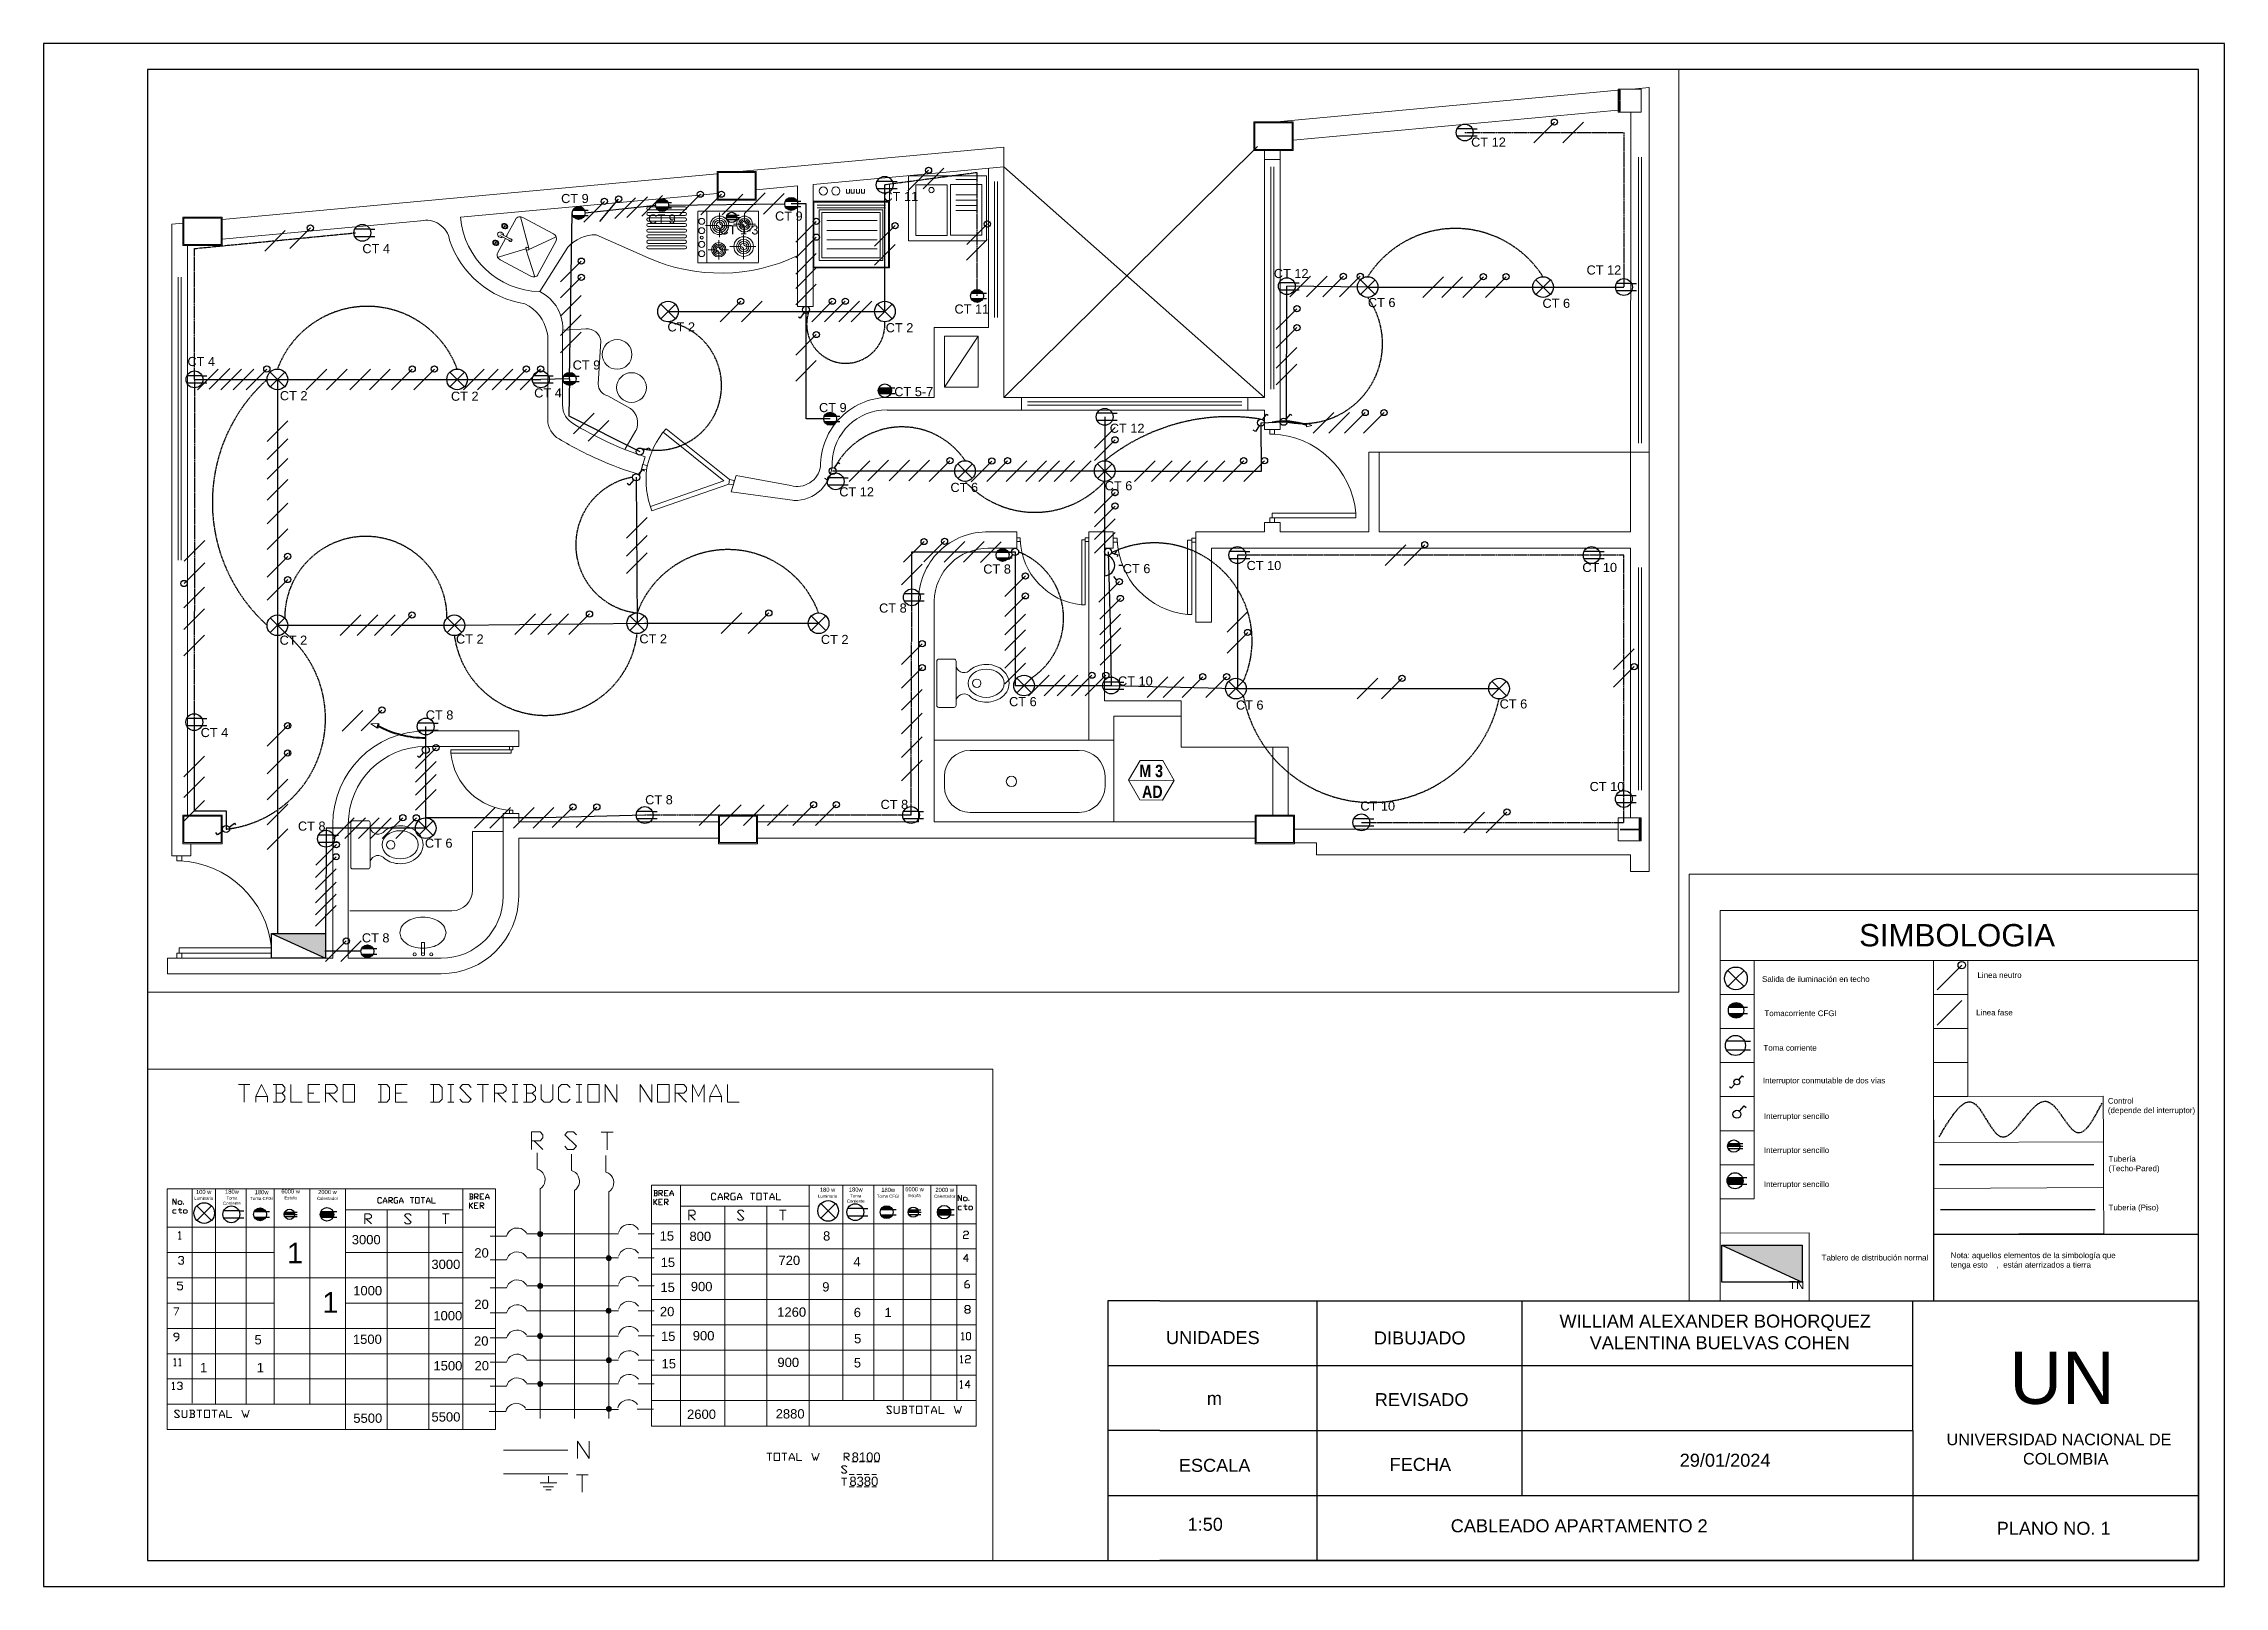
# Paper-space layout 'Apartamento 2' of a CAD drawing. Header units: metres, sheet in millimetres. Extents: x 0 to 420, y 0 to 297.
# The model-space entities are those that its viewports show. They can reach past a viewport. Long polylines and large blocks are cut down to what shows.
import ezdxf

# ---------------------------------------------------------------- set-up
doc = ezdxf.new("R2010")
doc.units = ezdxf.units.M
doc.header["$LTSCALE"] = 0.5
doc.linetypes.add('ACAD_ISO02W100', pattern=[15, 12, -3])
doc.linetypes.add('DASHED', pattern=[19.05, 12.7, -6.35])
doc.layers.add('APARTAMENTO', color=252, linetype='Continuous', lineweight=5)
doc.layers.add('MUEBLES', color=56, linetype='Continuous', lineweight=9)
for name, color, linetype in [('CONTROL', 24, 'ACAD_ISO02W100'), ('CUADRO', 7, 'Continuous'), ('CUADRO DE SIMBOLO', 7, 'Continuous'), ('ENCHUFES', 5, 'Continuous'), ('FASES', 7, 'Continuous'), ('LUMINARIA', 1, 'Continuous'), ('TABLERO', 7, 'Continuous'), ('TUBERIA-PISO', 7, 'ACAD_ISO02W100'), ('TUBERIA-TECHO-PARED', 7, 'Continuous')]:
    doc.layers.add(name, color=color, linetype=linetype)
doc.styles.get("Standard").update_dxf_attribs({"font": 'arial.ttf'})

psp = doc.layouts.new('Apartamento 2')

# ---------------------------------------------------------------- texts
at = {"attachment_point": 1}
for s, width, gutter_width, heights, insert, char_height in [('WILLIAM ALEXANDER BOHORQUEZ\\P      VALENTINA BUELVAS COHEN', 66.124, 12.5, [0], (291.94, 52.32), 2.5), ('UNIDADES', 28.7098, 12.5, [0], (216.16, 49.14), 2.5), ('DIBUJADO', 34.0009, 12.5, [0], (256.2, 49.08), 2.5), ('\\pxt6,11;UN', 169.1813, 50.28, [0], (378.6, 45.18), 10.0554), ('m', 5.3831, 12.5, [5.21], (224.03, 37.44), 2.5), ('REVISADO', 30.6182, 12.5, [0], (256.37, 37.2), 2.5), ('UNIVERSIDAD NACIONAL DE \\P                 COLOMBIA', 47.7247, 11.16, [0], (366.49, 29.41), 2.2322), ('29/01/2024', 75.2789, 12.5, [0], (315.1, 25.53), 2.5), ('ESCALA', 24.6938, 12.5, [0], (218.64, 24.55), 2.5), ('FECHA', 23.5925, 12.5, [0], (259.23, 24.73), 2.5), ('1:50', 75.2789, 12.5, [0], (220.32, 13.2), 2.5), ('CABLEADO APARTAMENTO 2', 165.1807, 12.5, [0], (271, 12.91), 2.5), ('PLANO NO. 1', 55, 12.5, [0], (376.15, 12.43), 2.5)]:
    psp.add_mtext_dynamic_manual_height_columns(s, width=width, gutter_width=gutter_width, heights=heights, dxfattribs=dict(at, insert=insert, char_height=char_height))

msp = doc.modelspace()

# ---------------------------------------------------------------- texts
at = {"layer": 'APARTAMENTO', "color": 252, "char_height": 0.12, "attachment_point": 5}
for s, insert, width in [('{\\fArial Narrow|b1|i0|c0|p34;M 3}', (29.305, 4.322), 1.05345), ('{\\fArial Narrow|b1|i0|c0|p34;AD}', (29.316, 4.122), 0.41563)]:
    msp.add_mtext(s, dxfattribs=dict(at, insert=insert, width=width))
at = {"layer": 'CUADRO DE SIMBOLO', "lineweight": 100, "attachment_point": 1}
for s, width, gutter_width, insert, char_height in [('\\pxt18;SIMBOLOGIA', 1.81394, 45.336, (30.162, 17.368), 0.18134), ('Salida de iluminación en techo', 0.94827, 11.516, (29.375, 16.945), 0.04606), ('\\pxt18;Linea neutro ', 1.22638, 11.516, (31.123, 16.977), 0.04606), ('\\pxt18;Tomacorriente CFGI', 1.22638, 11.516, (29.394, 16.667), 0.04606), ('\\pxt18;Linea fase', 1.22638, 11.516, (31.112, 16.673), 0.04606), ('\\pxt18;Toma corriente', 1.22638, 11.516, (29.386, 16.387), 0.04606), ('\\pxt18;Interruptor conmutable de dos vías', 1.22638, 11.516, (29.381, 16.122), 0.04606), ('Control \\P(depende del interruptor)', 0.96946, 11.516, (32.181, 15.957), 0.04606), ('Interruptor sencillo', 0.57155, 11.516, (29.39, 15.833), 0.04606), ('Interruptor sencillo', 0.57155, 11.516, (29.39, 15.557), 0.04606), ('Tubería\\P(Techo-Pared)', 0.96946, 11.516, (32.186, 15.486), 0.04606), ('Interruptor sencillo', 0.57155, 11.516, (29.39, 15.281), 0.04606), ('Tubería (Piso)', 0.96946, 11.516, (32.186, 15.092), 0.04606), ('Tablero de distribución normal', 0.82378, 11.516, (29.858, 14.685), 0.04606)]:
    msp.add_mtext_dynamic_manual_height_columns(s, width=width, gutter_width=gutter_width, heights=[0], dxfattribs=dict(at, insert=insert, char_height=char_height))
at = {"layer": 'CUADRO DE SIMBOLO', "ltscale": 0.5, "insert": (30.906, 14.704), "char_height": 0.04607, "attachment_point": 1}
msp.add_mtext_dynamic_manual_height_columns('Nota: aquellos elementos de la simbología que tenga esto    ,  están aterrizados a tierra', width=1.41879, gutter_width=0.592, heights=[0], dxfattribs=at)
at = {"layer": 'ENCHUFES'}
for s, p in [('CT 12', (32.404, 10.367)), ('CT 4', (21.665, 9.336, 2.51)), ('CT 12', (33.522, 9.129)), ('CT 12', (30.493, 9.095)), ('CT 4', (19.971, 8.243)), ('CT 9', (23.702, 8.209)), ('CT 4', (23.329, 7.939, 2.51)), ('CT 12', (28.904, 7.597)), ('CT 12', (26.284, 6.981)), ('CT 8', (27.679, 6.234)), ('CT 10', (30.229, 6.268)), ('CT 10', (33.481, 6.249)), ('CT 8', (26.67, 5.856)), ('CT 10', (28.984, 5.15)), ('CT 8', (22.279, 4.821)), ('CT 4', (20.099, 4.651, 2.51)), ('CT 8', (24.404, 4)), ('CT 10', (33.552, 4.128)), ('CT 8', (26.684, 3.955)), ('CT 10', (31.331, 3.939)), ('CT 8', (21.041, 3.745)), ('CT 8', (21.66, 2.663))]:
    msp.add_text(s, height=0.0884, dxfattribs=at).set_placement(p)
at = {"layer": 'ENCHUFES', "color": 5}
for s, p in [('CT 9', (23.59, 9.821)), ('CT 11', (26.712, 9.841)), ('CT 9', (25.662, 9.651)), ('CT 9', (24.433, 9.623)), ('CT 1-3', (25.124, 9.517)), ('CT 11', (27.4, 8.751)), ('CT 5-7', (26.817, 7.951)), ('CT 9', (26.088, 7.797))]:
    msp.add_text(s, height=0.0884, dxfattribs=at).set_placement(p)
at = {"layer": 'LUMINARIA'}
for s, p in [('CT 6', (31.404, 8.814)), ('CT 6', (33.095, 8.807)), ('CT 2', (24.62, 8.578)), ('CT 2', (26.734, 8.57)), ('CT 2', (20.866, 7.912)), ('CT 2', (22.523, 7.907)), ('CT 6', (27.361, 7.024)), ('CT 6', (28.855, 7.04, 2.51)), ('CT 6', (29.03, 6.238)), ('CT 2', (20.863, 5.545)), ('CT 2', (22.572, 5.556)), ('CT 2', (24.348, 5.558)), ('CT 2', (26.106, 5.552)), ('CT 6', (27.929, 4.95)), ('CT 6', (30.126, 4.917)), ('CT 6', (32.68, 4.928)), ('CT 6', (22.271, 3.58))]:
    msp.add_text(s, height=0.0884, dxfattribs=at).set_placement(p)
at = {"layer": 'TABLERO', "attachment_point": 1}
for s, width, gutter_width, heights, insert, char_height in [('\\pxqc;180 w\\P{\\H0.75x;Luminaria}', 0.22533, 12.5, [0], (25.722, 17.167), 0.04), ('\\pxqc;180w\\P{\\H0.75x;Toma Corriente}', 0.22533, 12.5, [0], (25.995, 17.169), 0.04), ('\\pxqc;180w\\P{\\H0.75x;Toma CFGI}', 0.22533, 12.5, [0], (26.309, 17.166), 0.04), ('\\pxqc;6000 w\\P{\\H0.75x;Estufa}', 0.22533, 12.5, [0], (26.564, 17.172), 0.04), ('\\pxqc;2000 w\\P{\\H0.75x;Calentador}', 0.22533, 12.5, [0], (26.856, 17.166), 0.04), ('\\pxqc;100 w\\P{\\H0.75x;Luminaria}', 0.22533, 12.5, [0], (19.68, 17.146), 0.04), ('\\pxqc;180w\\P{\\H0.75x;Toma Corriente}', 0.22533, 12.5, [0], (19.954, 17.148), 0.04), ('\\pxqc;180w\\P{\\H0.75x;Toma CFGI}', 0.22533, 12.5, [0], (20.241, 17.144), 0.04), ('\\pxqc;6000 w\\P{\\H0.75x;Estufa}', 0.22533, 12.5, [0], (20.522, 17.151), 0.04), ('\\pxqc;2000 w\\P{\\H0.75x;Calentador}', 0.22533, 12.5, [0], (20.879, 17.145), 0.04), ('1', 0.0901, 0.451, [0], (20.6, 16.634), 0.2), ('3000', 0.0901, 0.451, [0], (21.227, 16.709), 0.0901), ('15', 0.0901, 0.451, [0], (24.208, 16.745), 0.0901), ('800', 0.0901, 0.451, [0], (24.497, 16.741), 0.0901), ('8', 0.0901, 0.451, [0], (25.791, 16.745), 0.0901), ('3000', 0.0901, 0.451, [0], (21.998, 16.47), 0.0901), ('20', 0.0901, 0.451, [0], (22.414, 16.581), 0.0901), ('15', 0.0901, 0.451, [0], (24.218, 16.489), 0.0901), ('720', 0.0901, 0.451, [0], (25.359, 16.509), 0.0901), ('4', 0.0901, 0.451, [0], (26.084, 16.495), 0.0901), ('1', 0.0901, 0.451, [0], (20.942, 16.156), 0.2), ('1000', 0.0901, 0.451, [0], (21.241, 16.215), 0.0901), ('15', 0.0901, 0.451, [0], (24.216, 16.247), 0.0901), ('900', 0.0901, 0.451, [0], (24.51, 16.255), 0.0901), ('9', 0.0901, 0.451, [0], (25.783, 16.252), 0.0901), ('1000', 0.0901, 0.451, [0], (22.017, 15.973), 0.0901), ('20', 0.0901, 0.451, [0], (22.414, 16.083), 0.0901), ('20', 0.0901, 0.451, [0], (24.211, 16.013), 0.0901), ('1260', 0.0901, 0.451, [0], (25.347, 16.008), 0.0901), ('6', 0.0901, 0.451, [0], (26.088, 16.004), 0.0901), ('1', 0.0901, 0.451, [0], (26.386, 16.004), 0.0901), ('15', 0.0901, 0.451, [0], (24.221, 15.774), 0.0901), ('900', 0.0901, 0.451, [0], (24.529, 15.779), 0.0901), ('5', 0.0901, 0.451, [0], (26.091, 15.751), 0.0901), ('5', 0.0901, 0.451, [0], (20.285, 15.74), 0.0901), ('1500', 0.0901, 0.451, [0], (21.238, 15.745), 0.0901), ('20', 0.0901, 0.451, [0], (22.411, 15.728), 0.0901), ('1', 0.0901, 0.451, [0], (19.757, 15.471), 0.0901), ('1', 0.0901, 0.451, [0], (20.307, 15.471), 0.0901), ('1500', 0.0901, 0.451, [0], (22.018, 15.488), 0.0901), ('20', 0.0901, 0.451, [0], (22.416, 15.489), 0.0901), ('15', 0.0901, 0.451, [0], (24.227, 15.508), 0.0901), ('900', 0.0901, 0.451, [0], (25.349, 15.521), 0.0901), ('5', 0.0901, 0.451, [0], (26.089, 15.517), 0.0901), ('5500', 0.0901, 0.451, [0], (21.242, 14.981), 0.0901), ('5500', 0.0901, 0.451, [0.0921], (21.999, 14.993), 0.0901), ('2600', 0.0901, 0.451, [0], (24.474, 15.019), 0.0901), ('2880', 0.0901, 0.451, [0], (25.332, 15.023), 0.0901), ('8100', 0.0901, 0.451, [0], (26.068, 14.604), 0.0901), ('8380', 0.0901, 0.451, [0], (26.046, 14.37), 0.0901), ('TN', 0.0557, 4.153, [0], (29.594, 14.473), 0.0664)]:
    msp.add_mtext_dynamic_manual_height_columns(s, width=width, gutter_width=gutter_width, heights=heights, dxfattribs=dict(at, insert=insert, char_height=char_height))

# ---------------------------------------------------------------- blocks, each defined once
blk = doc.blocks.new('INODORO')
for p, q in [((0, -0.23), (0, 0.23)), ((0.02, 0.25), (0.18, 0.25)), ((0.2, 0.23), (0.2, -0.23)), ((0.18, -0.25), (0.02, -0.25))]:
    blk.add_line(p, q)
blk.add_circle((0.414, 0), 0.0438)
for centre, radius, start, end in [((0.02, 0.23), 0.02, 90, 180), ((0.18, 0.23), 0.02, 0, 90), ((0.283, 0.197), 0.0864, 196.4375, 322.7515), ((0.283, -0.197), 0.0864, 37.1646, 163.5625), ((0.02, -0.23), 0.02, 180, 270), ((0.18, -0.23), 0.02, 270, 0)]:
    blk.add_arc(centre, radius, start, end)
blk.add_ellipse((0.512, 0), major_axis=(0.188, 0), ratio=0.77871)
blk.add_open_spline([(0.352, -0.145), (0.364, -0.154), (0.378, -0.163), (0.444, -0.194), (0.504, -0.202), (0.629, -0.181), (0.692, -0.143), (0.741, -0.061), (0.75, -0.03), (0.75, 0), (0.75, 0.036), (0.737, 0.072), (0.671, 0.163), (0.591, 0.196), (0.453, 0.196), (0.396, 0.177), (0.352, 0.144)], degree=3, knots=[3.942102, 3.942102, 3.942102, 3.942102, 4.162638, 4.162638, 4.924422, 4.924422, 5.847984, 5.847984, 6.283185, 6.283185, 6.283185, 6.801532, 6.801532, 7.861895, 7.861895, 8.624417, 8.624417, 8.624417, 8.624417])
blk = doc.blocks.new('OVA2-P')
at = {"color": 0, "linetype": 'ByBlock'}
for p, q in [((-0.21, 0.015), (-0.095, 0.015)), ((-0.095, 0.015), (-0.095, -0.015)), ((-0.21, -0.015), (-0.095, -0.015))]:
    blk.add_line(p, q, dxfattribs=at)
blk.add_lwpolyline([(0, 0.225), (-0.054, 0.21, 0.107118), (-0.106, 0.159, 0.079812), (-0.138, 0.09, 0.067459), (-0.15, 0, 0.067459), (-0.138, -0.09, 0.079812), (-0.106, -0.159, 0.107118), (-0.054, -0.21), (0, -0.225), (0.054, -0.21, 0.107118), (0.106, -0.159, 0.079812), (0.138, -0.09, 0.067459), (0.15, 0, 0.067459), (0.138, 0.09, 0.079812), (0.106, 0.159, 0.107118), (0.054, 0.21)], format="xyb", close=True, dxfattribs=at)
for centre in [(-0.21, 0.08), (-0.21, 0), (-0.21, -0.08)]:
    blk.add_circle(centre, 0.015, dxfattribs=at)
blk = doc.blocks.new('puerta vaiven')
for p, q in [((-0.023, 0.9), (0.022, 0.9)), ((-0.023, 0.855), (-0.023, 0.9)), ((0.022, 0.9), (0.022, 0.855)), ((-0.023, 0.045), (-0.404, 0.735)), ((0, 0.097), (-0.365, 0.757)), ((0, 0.855), (-0.023, 0.855)), ((0.022, 0.855), (0, 0.855)), ((0, 0.097), (0.365, 0.757)), ((0.022, 0.045), (0.404, 0.735)), ((-0.023, 0.045), (0.022, 0.045)), ((-0.023, 0), (-0.023, 0.045)), ((0, 0), (-0.023, 0)), ((-0.023, 0.045), (0.022, 0.045)), ((0.022, 0), (0, 0)), ((0.022, 0.045), (0.022, 0))]:
    blk.add_line(p, q)
for centre, start, end in [((0.032, 0.01), 92.1815, 121.0201), ((-0.032, 0.01), 58.9799, 87.8185)]:
    blk.add_arc(centre, 0.846, start, end)
blk = doc.blocks.new('PUERTA2')
for p, q in [((-0.1, 0.925), (-0.05, 0.925)), ((-0.1, 0.025), (-0.1, 0.925)), ((-0.05, 0.925), (-0.05, 0.025)), ((-0.05, 0.025), (-0.05, 0.925)), ((-1, 0.05), (-0.95, 0.05)), ((-1, 0), (-1, 0.05)), ((-0.95, 0), (-1, 0)), ((-0.95, 0.05), (-0.95, 0.025)), ((-0.95, 0.025), (-0.95, 0)), ((-0.05, 0.025), (-0.1, 0.025)), ((-0.05, 0.05), (0, 0.05)), ((-0.05, 0), (-0.05, 0.05)), ((0, 0), (-0.05, 0)), ((0, 0.05), (0, 0.025)), ((0, 0.025), (0, 0))]:
    blk.add_line(p, q)
blk.add_arc((-0.011, -0.011), 0.94, 95.4546, 177.8185)
blk = doc.blocks.new('Tomacorriente')
at = {"layer": 'ENCHUFES'}
for p, q in [((0.056, 0.026), (-0.056, 0.026)), ((0.056, 0.026), (0.092, 0.026)), ((-0.056, -0.026), (0.056, -0.026)), ((0.056, -0.026), (0.092, -0.026))]:
    blk.add_line(p, q, dxfattribs=at)
blk.add_circle((0, 0), 0.0621, dxfattribs=at)
blk = doc.blocks.new('Toma corriente CFGI 1 Fase')
at = {"layer": 'ENCHUFES', "lineweight": 40}
h = blk.add_hatch(color=256, dxfattribs=at)
h.dxf.hatch_style = 1
h.paths.add_polyline_path([(-0.045, 0.021), (0.045, 0.021, 0.63707)])
h.paths.add_polyline_path([(0.045, -0.021), (-0.045, -0.021, 0.63707)])
at = {"layer": 'ENCHUFES'}
for p, q in [((-0.045, 0.021), (0.074, 0.021)), ((-0.045, -0.021), (0.074, -0.021))]:
    blk.add_line(p, q, dxfattribs=at)
blk.add_circle((0, 0), 0.05, dxfattribs=at)
blk = doc.blocks.new('Tablero')
at = {"layer": 'TABLERO'}
h = blk.add_hatch(color=256, dxfattribs=at)
h.dxf.hatch_style = 1
h.paths.add_polyline_path([(-0.262, 0.12), (0.262, -0.12), (0.262, 0.12)])
blk.add_line((-0.262, 0.12), (0.262, -0.12), dxfattribs=at)
blk.add_lwpolyline([(0.262, -0.12), (-0.262, -0.12), (-0.262, 0.12), (0.262, 0.12)], close=True, dxfattribs=at)
blk = doc.blocks.new('Lampara')
at = {"layer": 'LUMINARIA'}
for q in [(-0.071, 0.071), (-0.071, -0.071), (0.071, 0.071), (0.071, -0.071)]:
    blk.add_line((0, 0), q, dxfattribs=at)
blk.add_circle((0, 0), 0.1, dxfattribs=at)
blk = doc.blocks.new('INTERRUPTOR')
at = {"layer": 'LUMINARIA'}
for p, q in [((0.023, 0.026), (0.065, 0.074)), ((0.065, 0.074), (0.08, 0.061))]:
    blk.add_line(p, q, dxfattribs=at)
blk.add_circle((0, 0), 0.0347, dxfattribs=at)
blk = doc.blocks.new('CONMUTABLE')
at = {"layer": 'LUMINARIA'}
for p, q in [((-0.067, -0.076), (-0.087, -0.059)), ((-0.023, -0.026), (-0.067, -0.076))]:
    blk.add_line(p, q, dxfattribs=at)
blk.add_lwpolyline([(0.023, 0.026), (0.065, 0.074), (0.08, 0.061)], dxfattribs=at)
blk.add_circle((0, 0), 0.0347, dxfattribs=at)
blk = doc.blocks.new('Tomacorriente de dos fases sin neutro (208v)')
at = {"layer": 'ENCHUFES'}
h = blk.add_hatch(color=256, dxfattribs=at)
h.dxf.hatch_style = 1
h.paths.add_polyline_path([(0.05, 0, 0.109518), (0.045, 0.021), (-0.045, 0.021, 0.109518), (-0.05, 0, 0.109518), (-0.045, -0.021), (0.045, -0.021, 0.109518)], flags=17)
h.paths.add_polyline_path([(0.045, 0.021), (-0.045, 0.021, 0.109518), (-0.05, 0, 0.109518), (-0.045, -0.021), (0.045, -0.021, 0.109518), (0.05, 0, 0.109518)], flags=17)
h = blk.add_hatch(color=256, dxfattribs=at)
h.dxf.hatch_style = 1
h.paths.add_polyline_path([(0.05, 0, 0.109518), (0.045, 0.021), (-0.045, 0.021, 0.109518), (-0.05, 0, 0.109518), (-0.045, -0.021), (0.045, -0.021, 0.109518)])
for p, q in [((-0.045, 0.021), (0.074, 0.021)), ((-0.045, -0.021), (0.074, -0.021))]:
    blk.add_line(p, q, dxfattribs=at)
blk.add_circle((0, 0), 0.05, dxfattribs=at)
blk = doc.blocks.new('lavadero')
at = {"layer": 'MUEBLES'}
for p, q in [((0.036, -0.096), (0.036, -0.298)), ((0.186, -0.096), (0.186, -0.298)), ((0.237, -0.096), (0.237, -0.298)), ((0.287, -0.096), (0.287, -0.298)), ((0.338, -0.096), (0.338, -0.298))]:
    blk.add_line(p, q, dxfattribs=at)
for points in [[(0, 0), (0.63, 0), (0.63, -0.757), (0, -0.757)], [(0.085, -0.045), (0.577, -0.045), (0.577, -0.348), (0.085, -0.348)], [(0.088, -0.383), (0.58, -0.383), (0.58, -0.685), (0.088, -0.685)]]:
    blk.add_lwpolyline(points, close=True, dxfattribs=at)
blk.add_circle((0.139, -0.534), 0.0252, dxfattribs=at)
blk = doc.blocks.new('LJIKO')
at = {"layer": 'MUEBLES'}
for p, q in [((1446.164, 1065.092), (1446.764, 1065.092)), ((1446.164, 1064.542), (1446.164, 1065.092)), ((1446.17, 1065.086), (1446.638, 1065.086)), ((1446.17, 1064.548), (1446.17, 1065.086)), ((1446.217, 1065.049), (1446.217, 1064.589)), ((1446.582, 1065.049), (1446.217, 1065.049)), ((1446.237, 1065.029), (1446.237, 1064.609)), ((1446.562, 1065.029), (1446.237, 1065.029)), ((1446.562, 1064.609), (1446.562, 1065.029)), ((1446.582, 1064.589), (1446.582, 1065.049)), ((1446.596, 1065.063), (1446.596, 1064.571)), ((1446.616, 1064.571), (1446.616, 1065.063)), ((1446.638, 1064.548), (1446.638, 1065.086)), ((1446.644, 1064.542), (1446.644, 1065.092)), ((1446.3, 1064.631), (1446.3, 1064.993)), ((1446.366, 1064.631), (1446.366, 1064.993)), ((1446.434, 1064.631), (1446.434, 1064.993)), ((1446.506, 1064.631), (1446.506, 1064.993)), ((1446.731, 1064.851), (1446.703, 1064.851)), ((1446.703, 1064.851), (1446.703, 1064.831)), ((1446.703, 1064.831), (1446.731, 1064.831)), ((1446.703, 1064.817), (1446.703, 1064.797)), ((1446.731, 1064.817), (1446.703, 1064.817)), ((1446.703, 1064.797), (1446.731, 1064.797)), ((1446.703, 1064.779), (1446.703, 1064.759)), ((1446.731, 1064.779), (1446.703, 1064.779)), ((1446.703, 1064.759), (1446.731, 1064.759)), ((1446.703, 1064.743), (1446.703, 1064.723)), ((1446.731, 1064.743), (1446.703, 1064.743)), ((1446.703, 1064.723), (1446.731, 1064.723)), ((1446.164, 1064.542), (1446.764, 1064.542)), ((1446.17, 1064.548), (1446.638, 1064.548)), ((1446.582, 1064.589), (1446.217, 1064.589)), ((1446.562, 1064.609), (1446.237, 1064.609))]:
    blk.add_line(p, q, dxfattribs=at)
for centre in [(1446.717, 1065.018), (1446.717, 1064.928)]:
    blk.add_circle(centre, 0.0295, dxfattribs=at)
blk = doc.blocks.new('Tomacorriente de dos fases con neutro (208V)')
at = {"layer": 'ENCHUFES', "lineweight": 100}
h = blk.add_hatch(color=256, dxfattribs=at)
h.dxf.hatch_style = 1
h.paths.add_polyline_path([(0.045, 0.021), (-0.045, 0.021, 0.109518), (-0.05, 0), (0.05, 0, 0.109518)])
at = {"layer": 'ENCHUFES'}
for p, q in [((-0.05, 0), (0.075, 0)), ((-0.045, 0.021), (0.074, 0.021)), ((-0.045, -0.021), (0.074, -0.021))]:
    blk.add_line(p, q, dxfattribs=at)
blk.add_circle((0, 0), 0.05, dxfattribs=at)
blk = doc.blocks.new('Salida iluminacion. aplique muro')
at = {"layer": 'LUMINARIA'}
for p, q in [((0, 0.1), (0, -0.1)), ((0.116, 0.138), (0.09, 0.107)), ((0.18, 0), (0.14, 0)), ((0.116, -0.138), (0.09, -0.107))]:
    blk.add_line(p, q, dxfattribs=at)
blk.add_arc((0, 0), 0.1, 270, 90, dxfattribs=at)
blk = doc.blocks.new('FASE NEUTRO')
at = {"layer": 'FASES', "ltscale": 0.5}
h = blk.add_hatch(dxfattribs=at)
h.set_pattern_fill('ANGLE', color=256)
h.set_pattern_definition([(0, (0, 0), (0, 6.985), [5.08, -1.905]), (90, (0, 0), (-6.985, 4e-16), [5.08, -1.905])])
h.paths.add_polyline_path([(0.07, 0.1, 1), (0.13, 0.1, 1)])
blk.add_lwpolyline([(-0.1, -0.1), (0.1, 0.1)], dxfattribs=at)
blk.add_circle((0.1, 0.1), 0.03, dxfattribs=at)
blk = doc.blocks.new('FASE')
at = {"layer": 'FASES', "ltscale": 0.5}
blk.add_line((-0.1, -0.1), (0.1, 0.1), dxfattribs=at)

# ---------------------------------------------------------------- linework, layer by layer
at = {"layer": 'APARTAMENTO', "color": 252}
for p, q in [((30.521, 10.607), (33.827, 10.913)), ((33.847, 10.816), (33.847, 10.915)), ((33.847, 10.816), (33.847, 10.915)), ((33.847, 10.816), (33.847, 10.915)), ((33.847, 10.711), (33.847, 10.81)), ((33.965, 10.925), (34.129, 10.941)), ((34.124, 10.94), (34.129, 10.941)), ((34.129, 10.941), (34.129, 10.3)), ((33.95, 10.35), (33.95, 10.701)), ((25.319, 10.126), (27.878, 10.362)), ((30.334, 10.369), (27.878, 7.94)), ((27.878, 10.362), (27.878, 10.102)), ((30.403, 9.808), (30.403, 10.331)), ((30.553, 7.63), (30.553, 10.331)), ((33.95, 10.35), (33.949, 7.409)), ((34.129, 7.409), (34.129, 10.35)), ((20.307, 9.662), (25.1, 10.105)), ((27.728, 10.102), (27.728, 10.157)), ((27.728, 8.64), (27.728, 10.102)), ((30.403, 7.94), (27.878, 10.171)), ((27.878, 8.628), (27.878, 10.102)), ((30.403, 7.94), (30.403, 10.243)), ((30.403, 10.243), (30.553, 10.243)), ((30.553, 10.243), (30.553, 7.946)), ((25.881, 9.988), (25.881, 8.821)), ((26.031, 8.821), (26.031, 10)), ((24.433, 9.785), (24.792, 9.785)), ((24.433, 9.755), (24.792, 9.755)), ((19.821, 9.617), (19.927, 9.627)), ((19.821, 9.177), (19.821, 9.617)), ((23.059, 9.496), (23.15, 9.666)), ((23.197, 9.688), (23.277, 9.383)), ((23.219, 9.681), (23.515, 9.523)), ((24.433, 9.731), (24.792, 9.731)), ((24.433, 9.701), (24.792, 9.701)), ((24.433, 9.677), (24.792, 9.677)), ((24.433, 9.647), (24.792, 9.647)), ((24.433, 9.623), (24.792, 9.623)), ((24.433, 9.593), (24.792, 9.593)), ((24.433, 9.569), (24.792, 9.569)), ((25.094, 9.605), (24.99, 9.605)), ((25.124, 9.728), (25.124, 9.635)), ((25.124, 9.492), (25.124, 9.575)), ((25.154, 9.605), (25.24, 9.605)), ((25.336, 9.618), (25.26, 9.618)), ((25.366, 9.648), (25.366, 9.72)), ((25.366, 9.588), (25.366, 9.519)), ((25.396, 9.618), (25.474, 9.618)), ((19.971, 9.177), (19.971, 9.409)), ((23.05, 9.479), (22.974, 9.337)), ((22.998, 9.507), (23.089, 9.458)), ((23.098, 9.475), (23.006, 9.524)), ((23.066, 9.508), (23.059, 9.496)), ((23.543, 9.493), (23.272, 9.368)), ((23.542, 9.457), (23.366, 9.128)), ((23.383, 8.965), (23.655, 9.395)), ((23.929, 9.514), (24.432, 9.291)), ((24.433, 9.539), (24.792, 9.539)), ((24.433, 9.515), (24.792, 9.515)), ((24.433, 9.485), (24.792, 9.485)), ((24.433, 9.461), (24.792, 9.461)), ((24.433, 9.431), (24.792, 9.431)), ((24.433, 9.407), (24.792, 9.407)), ((25.117, 9.462), (25.117, 9.398)), ((25.328, 9.4), (25.225, 9.4)), ((25.358, 9.43), (25.358, 9.513)), ((25.388, 9.4), (25.475, 9.4)), ((19.821, 9.281), (19.821, 9.349)), ((22.971, 9.293), (23.248, 9.377)), ((23.001, 9.272), (23.297, 9.114)), ((23.335, 9.107), (23.248, 9.377)), ((24.433, 9.377), (24.792, 9.377)), ((25.087, 9.368), (25.013, 9.368)), ((25.117, 9.275), (25.117, 9.338)), ((25.147, 9.368), (25.211, 9.368)), ((25.358, 9.37), (25.358, 9.277)), ((19.821, 6.364), (19.821, 9.177)), ((19.971, 9.177), (19.971, 6.334)), ((25.881, 8.821), (26.031, 8.821)), ((23.604, 8.574), (23.604, 7.872)), ((27.728, 8.617), (27.202, 8.617)), ((27.202, 8.617), (27.202, 7.94)), ((27.302, 8.533), (27.302, 8.04)), ((27.628, 8.533), (27.302, 8.533)), ((27.302, 8.04), (27.628, 8.533)), ((27.628, 8.533), (27.628, 8.04)), ((27.878, 8.64), (27.878, 7.94)), ((23.461, 8.445), (23.461, 7.752)), ((27.302, 8.04), (27.628, 8.04)), ((26.748, 7.94), (27.202, 7.94)), ((26.748, 7.817), (30.403, 7.817)), ((27.878, 7.94), (30.403, 7.94)), ((30.24, 7.94), (28.048, 7.94)), ((28.048, 7.94), (28.048, 7.817)), ((28.048, 7.817), (30.24, 7.817)), ((30.24, 7.94), (30.24, 7.817)), ((30.403, 7.94), (30.403, 7.946)), ((30.403, 7.63), (30.403, 7.817)), ((30.403, 7.63), (30.553, 7.63)), ((24.403, 7.364), (24.351, 7.192)), ((31.413, 7.409), (34.129, 7.409)), ((31.413, 6.637), (31.413, 7.409)), ((31.513, 7.409), (31.413, 7.409)), ((31.513, 6.637), (31.513, 7.409)), ((33.949, 7.409), (33.949, 6.637)), ((34.129, 7.409), (34.129, 6.38)), ((25.238, 7.024), (25.285, 7.182)), ((25.285, 7.182), (25.814, 7.086)), ((25.238, 7.024), (25.853, 6.941)), ((30.403, 6.637), (30.403, 6.73)), ((30.403, 6.73), (30.553, 6.73)), ((30.553, 6.637), (30.553, 6.73)), ((27.735, 6.637), (28.003, 6.637)), ((28.003, 6.637), (28.003, 6.479)), ((28.702, 6.637), (28.938, 6.637)), ((28.702, 6.637), (28.702, 4.622)), ((28.886, 6.637), (28.938, 6.637)), ((28.938, 6.637), (28.938, 6.479)), ((29.738, 6.637), (30.403, 6.637)), ((29.738, 6.637), (29.738, 6.479)), ((30.553, 6.637), (31.413, 6.637)), ((31.513, 6.637), (33.949, 6.637)), ((27.723, 6.479), (28.003, 6.479)), ((28.852, 6.479), (28.938, 6.479)), ((28.852, 6.479), (28.852, 5.003)), ((29.738, 6.479), (29.738, 5.763)), ((29.888, 6.479), (33.949, 6.479)), ((29.888, 5.763), (29.888, 6.479)), ((33.949, 6.38), (33.948, 4.138)), ((33.949, 6.479), (33.949, 6.38)), ((34.129, 6.38), (34.129, 4.102)), ((19.819, 3.619), (19.821, 6.221)), ((19.821, 6.221), (19.821, 6.364)), ((19.971, 3.894), (19.971, 6.334)), ((27.052, 3.83), (27.052, 5.966)), ((27.202, 3.83), (27.202, 5.966)), ((29.738, 5.763), (29.888, 5.763)), ((28.852, 5.003), (29.597, 5.003)), ((29.597, 4.853), (29.597, 5.003)), ((28.945, 4.853), (29.597, 4.853)), ((28.945, 4.853), (28.945, 3.833)), ((22.279, 4.71), (23.179, 4.71)), ((23.179, 4.56), (23.179, 4.71)), ((28.702, 4.622), (28.945, 4.622)), ((22.279, 4.56), (23.179, 4.56)), ((30.483, 3.894), (30.483, 4.552)), ((30.483, 4.552), (30.633, 4.552)), ((30.633, 3.894), (30.633, 4.552)), ((29.085, 4.235), (29.527, 4.231)), ((29.14, 4.234), (29.448, 4.232)), ((33.948, 4.138), (33.948, 3.869)), ((34.129, 4.102), (34.128, 3.351)), ((23.029, 3.71), (23.029, 3.91)), ((23.029, 3.91), (23.179, 3.91)), ((23.179, 3.83), (23.179, 3.91)), ((21.379, 2.51), (21.379, 3.81)), ((21.529, 2.51), (21.529, 3.81)), ((23.029, 3.738), (22.732, 3.738)), ((22.732, 3.738), (22.732, 3.169)), ((25.113, 3.83), (23.179, 3.83)), ((27.052, 3.83), (25.493, 3.83)), ((28.852, 3.83), (27.202, 3.83)), ((30.313, 3.83), (28.852, 3.83)), ((30.693, 3.76), (33.827, 3.76)), ((30.693, 3.76), (33.827, 3.76)), ((31.056, 3.76), (31.056, 3.76)), ((33.847, 3.76), (34.03, 3.76)), ((33.847, 3.76), (34.03, 3.76)), ((33.847, 3.754), (34.03, 3.754)), ((33.847, 3.754), (34.03, 3.754)), ((34.03, 3.859), (34.03, 3.76)), ((34.03, 3.859), (34.03, 3.76)), ((34.03, 3.754), (34.03, 3.655)), ((34.03, 3.754), (34.03, 3.655)), ((19.819, 3.619), (19.819, 3.502)), ((20.003, 3.619), (20.003, 3.502)), ((23.029, 3.11), (23.029, 3.71)), ((25.113, 3.672), (23.179, 3.672)), ((23.179, 3.11), (23.179, 3.672)), ((30.313, 3.672), (25.493, 3.672)), ((30.693, 3.627), (30.907, 3.627)), ((30.693, 3.627), (30.907, 3.627)), ((30.907, 3.627), (30.907, 3.51)), ((30.907, 3.627), (30.907, 3.51)), ((20.003, 3.502), (19.819, 3.502)), ((33.754, 3.51), (30.906, 3.51)), ((33.948, 3.51), (30.906, 3.51)), ((30.906, 3.51), (30.906, 3.51)), ((33.948, 3.51), (33.948, 3.351)), ((33.948, 3.351), (34.128, 3.351)), ((19.779, 2.51), (19.779, 2.36)), ((20.029, 2.51), (21.379, 2.51)), ((21.529, 2.51), (22.429, 2.51)), ((20.029, 2.36), (22.429, 2.36))]:
    msp.add_line(p, q, dxfattribs=at)
at = {"layer": 'APARTAMENTO', "color": 252, "ltscale": 0.05}
for p, q in [((33.827, 10.722), (30.68, 10.431)), ((27.878, 10.171), (26.031, 10)), ((25.1, 9.914), (22.616, 9.684)), ((25.881, 9.987), (25.48, 9.949)), ((22.23, 9.649), (20.307, 9.471))]:
    msp.add_line(p, q, dxfattribs=at)
at = {"layer": 'APARTAMENTO', "color": 252, "ltscale": 0.025}
for p, q in [((34.025, 10.264), (34.025, 7.495)), ((34.055, 10.264), (34.055, 7.495)), ((30.463, 10.171), (30.463, 8.018)), ((30.493, 10.171), (30.493, 8.018)), ((27.788, 10.03), (27.788, 8.712)), ((27.818, 10.03), (27.818, 8.712)), ((19.881, 9.105), (19.881, 6.364)), ((19.911, 9.105), (19.911, 6.364)), ((28.106, 7.896), (30.182, 7.896)), ((28.106, 7.866), (30.182, 7.866)), ((34.025, 6.294), (34.025, 4.138)), ((34.055, 6.294), (34.055, 4.138))]:
    msp.add_line(p, q, dxfattribs=at)
at = {"layer": 'APARTAMENTO', "color": 252, "linetype": 'ByBlock'}
for p, q in [((25.502, 9.744), (24.915, 9.744)), ((24.915, 9.244), (24.915, 9.738)), ((25.002, 9.744), (25.002, 9.244)), ((25.502, 9.25), (25.502, 9.744)), ((24.915, 9.244), (25.502, 9.244))]:
    msp.add_line(p, q, dxfattribs=at)
at = {"layer": 'APARTAMENTO', "color": 252, "ltscale": 0.1}
for p, q in [((28.945, 4.622), (27.202, 4.622)), ((27.552, 4.522), (28.608, 4.522)), ((27.302, 4.172), (27.302, 4.272)), ((28.858, 4.172), (28.858, 4.272)), ((28.608, 3.922), (27.552, 3.922)), ((22.532, 2.969), (21.543, 2.969))]:
    msp.add_line(p, q, dxfattribs=at)
at = {"layer": 'APARTAMENTO', "color": 252, "linetype": 'DASHED'}
msp.add_line((34.129, 4.102), (34.128, 3.351), dxfattribs=at)
at = {"layer": 'APARTAMENTO', "color": 252}
for points in [[(33.827, 10.925), (34.051, 10.925), (34.051, 10.701), (33.827, 10.701)], [(33.827, 10.925), (34.051, 10.925), (34.051, 10.701), (33.827, 10.701)], [(30.68, 10.331), (30.3, 10.331), (30.3, 10.607), (30.68, 10.607)], [(25.48, 9.85), (25.1, 9.85), (25.1, 10.126), (25.48, 10.126)], [(20.307, 9.409), (19.927, 9.409), (19.927, 9.685), (20.307, 9.685)], [(29.085, 4.235), (29.194, 4.043), (29.415, 4.041), (29.527, 4.231), (29.418, 4.424), (29.197, 4.425)], [(20.307, 3.619), (19.927, 3.619), (19.927, 3.894), (20.307, 3.894)], [(25.493, 3.619), (25.113, 3.619), (25.113, 3.894), (25.493, 3.894)], [(30.693, 3.619), (30.313, 3.619), (30.313, 3.894), (30.693, 3.894)], [(30.693, 3.619), (30.313, 3.619), (30.313, 3.894), (30.693, 3.894)], [(33.827, 3.869), (34.051, 3.869), (34.051, 3.645), (33.827, 3.645)]]:
    msp.add_lwpolyline(points, close=True, dxfattribs=at)
for points in [[(33.847, 10.711), (33.837, 10.711), (33.837, 10.915), (33.847, 10.915)], [(30.67, 10.341), (30.31, 10.341), (30.31, 10.597), (30.67, 10.597), (30.67, 10.341)], [(30.65, 10.597), (30.67, 10.597), (30.67, 10.341)], [(30.65, 10.597), (30.67, 10.597), (30.67, 10.341)], [(25.47, 9.86), (25.11, 9.86), (25.11, 10.116), (25.47, 10.116), (25.47, 9.86)], [(20.297, 9.419), (19.937, 9.419), (19.937, 9.675), (20.297, 9.675), (20.297, 9.419)], [(27.728, 8.64), (27.728, 8.617)], [(30.633, 4.552), (29.597, 4.552), (29.597, 5.003)], [(20.297, 3.629), (19.937, 3.629), (19.937, 3.884), (20.297, 3.884), (20.297, 3.629)], [(25.483, 3.629), (25.123, 3.629), (25.123, 3.884), (25.483, 3.884), (25.483, 3.629)], [(25.483, 3.629), (25.123, 3.629), (25.123, 3.884), (25.483, 3.884), (25.483, 3.629)], [(25.483, 3.629), (25.123, 3.629), (25.123, 3.884), (25.483, 3.884), (25.483, 3.629)], [(30.683, 3.629), (30.323, 3.629), (30.323, 3.884), (30.683, 3.884), (30.683, 3.629)], [(30.683, 3.629), (30.323, 3.629), (30.323, 3.884), (30.683, 3.884), (30.683, 3.629)], [(30.683, 3.629), (30.323, 3.629), (30.323, 3.884), (30.683, 3.884), (30.683, 3.629)], [(34.03, 3.859), (34.041, 3.859), (34.041, 3.655), (34.03, 3.655)], [(20.029, 2.51), (19.779, 2.51)], [(20.029, 2.36), (19.779, 2.36)]]:
    msp.add_lwpolyline(points, dxfattribs=at)
at = {"layer": 'APARTAMENTO', "color": 252, "linetype": 'ByBlock'}
for centre, radius in [((24.952, 9.644), 0.0287), ((24.952, 9.554), 0.0287), ((25.124, 9.605), 0.0897), ((25.124, 9.605), 0.0698), ((25.124, 9.605), 0.0512), ((25.124, 9.605), 0.0325), ((25.366, 9.618), 0.0769), ((25.366, 9.618), 0.0553), ((25.366, 9.618), 0.0409), ((25.366, 9.618), 0.0266), ((24.952, 9.421), 0.0287), ((24.952, 9.487), 0.0139), ((25.117, 9.369), 0.0696), ((25.117, 9.369), 0.0553), ((25.117, 9.369), 0.0409), ((25.117, 9.369), 0.0266), ((25.358, 9.4), 0.0952), ((25.358, 9.4), 0.0698), ((25.358, 9.4), 0.0512), ((25.358, 9.4), 0.0325), ((24.952, 9.331), 0.0287)]:
    msp.add_circle(centre, radius, dxfattribs=at)
at = {"layer": 'APARTAMENTO', "color": 252, "ltscale": 0.1}
msp.add_circle((27.952, 4.222), 0.05, dxfattribs=at)
at = {"layer": 'APARTAMENTO', "color": 252}
for centre, radius, start, end in [((22.282, 9.423), 0.232, 9.7252, 103.0754), ((23.399, 9.75), 0.786, 184.7913, 268.7938), ((25.094, 9.575), 0.03, 0, 90), ((25.154, 9.635), 0.03, 180, 270), ((25.336, 9.588), 0.03, 0, 90), ((25.396, 9.648), 0.03, 180, 270), ((23.384, 9.756), 0.922, 198.5619, 260.9971), ((23.929, 9.138), 0.376, 90.0269, 136.7238), ((25.147, 9.398), 0.03, 180, 270), ((25.328, 9.37), 0.03, 0, 90), ((25.388, 9.43), 0.03, 180, 270), ((25.134, 10.873), 1.73, 246.088, 295.6034), ((25.087, 9.338), 0.03, 0, 90), ((23.209, 8.607), 0.397, 353.8562, 64.0521), ((23.066, 8.488), 0.397, 11.4381, 64.0521), ((23.066, 8.488), 0.397, 353.8562, 11.4364), ((23.825, 7.872), 0.222, 173.8088, 232.5336), ((26.767, 7.276), 0.664, 88.3981, 180.6634), ((26.742, 7.291), 0.527, 89.3465, 178.5625), ((23.682, 7.728), 0.222, 173.8088, 232.5336), ((25.458, 10.565), 3.37, 238.3717, 245.3128), ((25.314, 10.422), 3.37, 238.3717, 245.9707), ((25.458, 10.565), 3.37, 245.3128, 251.7607), ((25.314, 10.422), 3.37, 245.9707, 253.4001), ((25.877, 7.307), 0.229, 254.1943, 350.2463), ((25.853, 7.304), 0.363, 268.3981, 0.6634), ((27.716, 5.974), 0.664, 88.3981, 180.6634), ((27.729, 5.953), 0.527, 89.3465, 178.5625), ((22.279, 3.81), 0.9, 90, 180), ((22.279, 3.81), 0.75, 90, 180), ((22.429, 3.11), 0.75, 270, 0), ((22.429, 3.11), 0.6, 270, 0), ((22.532, 3.169), 0.2, 270, 360)]:
    msp.add_arc(centre, radius, start, end, dxfattribs=at)
at = {"layer": 'APARTAMENTO', "color": 252, "ltscale": 0.1}
for centre, start, end in [((27.552, 4.272), 90, 180), ((28.608, 4.272), 0, 90), ((27.552, 4.172), 180, 270), ((28.608, 4.172), 270, 0)]:
    msp.add_arc(centre, 0.25, start, end, dxfattribs=at)
at = {"layer": 'APARTAMENTO', "color": 252, "extrusion": (0, 0, -1)}
for centre, major_axis, start_param, end_param in [((24.433, 9.77), (0, 0.015), 3.141593, 6.283185), ((24.433, 9.716), (0, -0.015), 0, 3.141593), ((24.433, 9.662), (0, 0.015), 3.141593, 6.283185), ((24.433, 9.608), (0, 0.015), 3.141593, 6.283185), ((24.433, 9.554), (0, 0.015), 3.141593, 6.283185), ((24.433, 9.5), (0, 0.015), 3.141593, 6.283185), ((24.433, 9.446), (0, 0.015), 3.141593, 6.283185), ((24.433, 9.392), (0, 0.015), 3.141593, 6.283185), ((23.022, 9.312), (0.0476, -0.0254), 1.570796, 3.141593), ((23.318, 9.153), (-0.0476, 0.0254), 3.141593, 4.712389)]:
    msp.add_ellipse(centre, major_axis=major_axis, ratio=0.833333, start_param=start_param, end_param=end_param, dxfattribs=at)
at = {"layer": 'APARTAMENTO', "color": 252}
for centre, major_axis, start_param, end_param in [((24.792, 9.77), (0, 0.015), 3.141593, 6.283185), ((23.044, 9.597), (-0.0267, 0.0142), -1.570796, 4.712389), ((23.044, 9.597), (0.0191, -0.0102), 1.570796326794014, 7.853981633973598), ((23.044, 9.597), (-0.00527, 0.00281), -1.570796, 4.712389), ((23.198, 9.641), (0.0476, -0.0254), 1.570796, 3.141593), ((24.792, 9.716), (0, -0.015), 0, 3.141593), ((24.792, 9.662), (0, 0.015), 3.141593, 6.283185), ((24.792, 9.608), (0, 0.015), 3.141593, 6.283185), ((24.792, 9.554), (0, 0.015), 3.141593, 6.283185), ((22.957, 9.436), (-0.0267, 0.0142), -1.570796, 4.712389), ((22.957, 9.436), (0.0191, -0.0102), 1.570796326783585, 7.853981633963171), ((22.957, 9.436), (0.00527, -0.00281), 1.570796326771469, 7.853981633951055), ((23.004, 9.514), (-0.0267, 0.0142), 3.517748, 9.048623), ((23.1, 9.463), (0.0144, -0.0077), 3.889506, 8.676865), ((23.1, 9.463), (0.0124, -0.0066), 4.051203, 8.515168), ((23.1, 9.463), (0.0117, -0.0062), 4.140507, 8.425864), ((23.262, 9.38), (0.0143, -0.0076), 1.570796326786477, 7.853981633966062), ((23.494, 9.483), (-0.0476, 0.0254), 3.141593, 4.712389), ((24.792, 9.5), (0, 0.015), 3.141593, 6.283185), ((24.792, 9.446), (0, 0.015), 3.141593, 6.283185), ((24.792, 9.392), (0, 0.015), 3.141593, 6.283185)]:
    msp.add_ellipse(centre, major_axis=major_axis, ratio=0.833333, start_param=start_param, end_param=end_param, dxfattribs=at)
at = {"layer": 'CONTROL', "ltscale": 0.5}
for centre, radius, start, end in [((32.251, 8.57, 2.51), 1.005, 32.3399, 147.6601), ((30.774, 8.459), 0.772, 258.0856, 35.5429), ((21.713, 7.893, 2.51), 0.928, 20.2479, 159.7521), ((26.347, 8.649), 0.379, 157.9866, 3.2187), ((24.518, 8.054), 0.626, 256.1105, 80.1004), ((21.811, 6.924, 2.51), 1.599, 131.9031, 228.0969), ((26.892, 6.918), 0.736, 33.8439, 152.5536), ((30.061, 5.832, 2.51), 1.921, 80.9321, 128.8818), ((24.395, 6.513, 2.51), 0.663, 99.8074, 264.0635), ((28.179, 7.74, 2.51), 0.913, 222.1735, 317.8265), ((21.699, 5.808, 2.51), 0.786, 359.6838, 180.3162), ((25.205, 5.53, 2.51), 0.936, 20.1975, 159.8025), ((27.764, 5.801), 0.693, 303.2692, 68.2438), ((29.336, 5.584), 0.947, 335.4377, 116.0829), ((20.232, 4.83), 1.076, 276.0667, 50.6802), ((23.44, 5.753, 2.51), 0.892, 187.7164, 353.5843), ((31.439, 5.281, 2.51), 1.263, 190.5772, 348.0682)]:
    msp.add_arc(centre, radius, start, end, dxfattribs=at)
at = {"layer": 'CONTROL'}
msp.add_spline([(30.812, 15.642), (31.089, 15.918), (31.322, 15.642), (31.681, 15.93), (31.93, 15.678), (32.134, 15.915)], degree=3, dxfattribs=at)
at = {"layer": 'CUADRO DE SIMBOLO', "lineweight": 20}
for points in [[(29.034, 17.478), (32.913, 17.478), (32.913, 17.073), (29.034, 17.073)], [(29.034, 17.073), (29.31, 17.073), (29.31, 16.797), (29.034, 16.797)], [(29.034, 17.073), (30.767, 17.073), (30.767, 14.309), (29.034, 14.309)], [(30.767, 17.073), (31.044, 17.073), (31.044, 16.797), (30.767, 16.797)], [(30.767, 17.073), (32.913, 17.073), (32.913, 14.309), (30.767, 14.309)], [(29.034, 16.797), (29.31, 16.797), (29.31, 16.52), (29.034, 16.52)], [(30.767, 16.797), (31.044, 16.797), (31.044, 16.52), (30.767, 16.52)], [(29.034, 16.52), (29.31, 16.52), (29.31, 16.244), (29.034, 16.244)], [(30.767, 16.52), (31.044, 16.52), (31.044, 16.244), (30.767, 16.244)], [(29.034, 16.244), (29.311, 16.244), (29.311, 15.968), (29.034, 15.968)], [(30.767, 16.244), (31.044, 16.244), (31.044, 15.968), (30.767, 15.968)], [(29.034, 15.968), (29.311, 15.968), (29.311, 15.691), (29.034, 15.691)], [(30.767, 15.968), (32.144, 15.973), (32.145, 15.602), (30.768, 15.596)], [(29.034, 15.691), (29.311, 15.691), (29.311, 15.415), (29.034, 15.415)], [(30.768, 15.596), (32.145, 15.602), (32.146, 15.23), (30.769, 15.224)], [(29.034, 15.415), (29.311, 15.415), (29.311, 15.138), (29.034, 15.138)], [(30.769, 15.224), (32.146, 15.23), (32.147, 14.858), (30.77, 14.852)], [(29.034, 14.861), (29.756, 14.862), (29.757, 14.309), (29.034, 14.308)], [(29.034, 14.861), (29.756, 14.862), (29.756, 14.309), (29.034, 14.308)]]:
    msp.add_lwpolyline(points, close=True, dxfattribs=at)
at = {"layer": 'CUADRO DE SIMBOLO', "ltscale": 0.5}
msp.add_lwpolyline([(30.77, 14.852), (32.913, 14.852), (32.913, 14.309), (30.77, 14.309)], close=True, dxfattribs=at)
at = {"layer": 'MUEBLES', "color": 252}
for p, q in [((23.606, 8.59), (23.844, 8.603)), ((23.975, 8.488), (23.949, 8.069)), ((24.042, 7.954), (24.261, 7.833)), ((24.315, 7.62), (24.206, 7.436))]:
    msp.add_line(p, q, dxfattribs=at)
for centre in [(24.132, 8.356), (24.272, 8.035)]:
    msp.add_circle(centre, 0.144, dxfattribs=at)
for centre, radius, start, end in [((23.844, 8.471), 0.132, 7.2808, 96.4143), ((24.069, 8.072), 0.12, 181.273, 257.0599), ((24.156, 7.692), 0.175, 335.6743, 53.1671)]:
    msp.add_arc(centre, radius, start, end, dxfattribs=at)
at = {"layer": 'TABLERO', "color": 7, "linetype": 'Continuous', "lineweight": 18, "true_color": 0x000007}
for p, q in [((20.129, 18.165), (20.24, 18.165)), ((20.184, 18.165), (20.184, 17.996)), ((20.297, 18.051), (20.411, 18.051)), ((20.495, 18.165), (20.495, 17.996)), ((20.805, 18.081), (20.861, 18.081)), ((21.002, 18.081), (21.087, 17.996)), ((21.51, 18.165), (21.51, 17.996)), ((21.651, 18.081), (21.708, 18.081)), ((22.017, 18.165), (22.017, 17.996)), ((22.158, 18.165), (22.215, 18.165)), ((22.186, 18.165), (22.186, 17.996)), ((22.44, 18.165), (22.552, 18.165)), ((22.497, 18.165), (22.497, 17.996)), ((22.638, 18.081), (22.723, 17.996)), ((22.779, 18.165), (22.834, 18.165)), ((22.807, 18.165), (22.807, 17.996)), ((22.92, 18.165), (22.92, 17.996)), ((23.399, 18.165), (23.455, 18.165)), ((23.428, 18.165), (23.428, 17.996)), ((24.386, 18.081), (24.47, 17.996)), ((24.696, 18.051), (24.809, 18.051)), ((20.805, 17.996), (20.918, 17.996)), ((21.651, 17.996), (21.763, 17.996)), ((22.158, 17.996), (22.215, 17.996)), ((22.779, 17.996), (22.834, 17.996)), ((23.399, 17.996), (23.455, 17.996)), ((23.643, 17.703), (23.757, 17.703)), ((23.7, 17.703), (23.7, 17.533)), ((22.993, 17.621), (23.077, 17.536)), ((24.409, 17.192), (24.409, 14.86)), ((25.657, 17.192), (25.657, 14.86)), ((25.981, 17.192), (25.981, 15.106)), ((26.283, 17.192), (26.283, 15.106)), ((26.567, 17.192), (26.567, 15.106)), ((26.836, 17.192), (26.836, 15.106)), ((27.086, 17.192), (27.086, 15.106)), ((19.598, 17.005), (19.598, 17.014)), ((19.68, 17.157), (19.68, 15.08)), ((19.906, 17.157), (19.906, 15.071)), ((20.204, 17.157), (20.204, 15.071)), ((20.474, 17.157), (20.474, 15.071)), ((20.82, 17.157), (20.82, 15.071)), ((21.166, 17.157), (21.166, 14.825)), ((21.166, 17.157), (21.166, 15.071)), ((21.532, 17.036), (21.567, 17.036)), ((21.593, 17.044), (21.62, 17.018)), ((21.69, 17.036), (21.725, 17.036)), ((21.794, 17.071), (21.829, 17.071)), ((21.811, 17.071), (21.811, 17.018)), ((21.899, 17.071), (21.933, 17.071)), ((21.915, 17.071), (21.915, 17.018)), ((21.95, 17.036), (21.985, 17.036)), ((22.304, 17.157), (22.304, 14.825)), ((22.366, 16.967), (22.366, 17.02)), ((22.373, 17.106), (22.373, 17.055)), ((22.373, 16.994), (22.4, 16.967)), ((22.417, 16.994), (22.435, 16.994)), ((22.426, 17.08), (22.452, 17.055)), ((22.47, 17.08), (22.486, 17.08)), ((22.47, 17.055), (22.505, 17.055)), ((22.477, 16.994), (22.505, 16.967)), ((22.521, 17.071), (22.556, 17.071)), ((23.052, 17.155), (23.052, 14.932)), ((23.383, 17.141), (23.383, 14.932)), ((23.717, 17.128), (23.717, 14.932)), ((24.151, 17.002), (24.151, 17.055)), ((24.16, 17.141), (24.16, 17.089)), ((24.16, 17.027), (24.186, 17.002)), ((24.202, 17.027), (24.221, 17.027)), ((24.202, 17.002), (24.237, 17.002)), ((24.211, 17.115), (24.237, 17.089)), ((24.255, 17.115), (24.272, 17.115)), ((24.255, 17.089), (24.29, 17.089)), ((24.264, 17.027), (24.29, 17.002)), ((24.307, 17.106), (24.341, 17.106)), ((24.774, 17.071), (24.816, 17.071)), ((24.847, 17.08), (24.878, 17.049)), ((24.962, 17.071), (25.005, 17.071)), ((25.087, 17.113), (25.129, 17.113)), ((25.109, 17.113), (25.109, 17.049)), ((25.213, 17.113), (25.256, 17.113)), ((25.234, 17.113), (25.234, 17.049)), ((25.276, 17.071), (25.318, 17.071)), ((27.15, 16.989), (27.185, 16.989)), ((27.203, 17.04), (27.203, 17.049)), ((19.545, 16.954), (19.58, 16.954)), ((21.166, 16.952), (22.304, 16.952)), ((21.367, 16.866), (21.417, 16.817)), ((21.569, 16.952), (21.569, 14.825)), ((21.972, 16.952), (21.972, 14.825)), ((22.105, 16.914), (22.169, 16.914)), ((22.136, 16.914), (22.136, 16.817)), ((22.304, 16.952), (22.304, 14.825)), ((22.417, 16.967), (22.452, 16.967)), ((24.131, 16.818), (27.272, 16.818)), ((25.657, 16.987), (24.409, 16.987)), ((24.504, 16.901), (24.554, 16.851)), ((24.84, 16.987), (24.84, 14.86)), ((25.248, 16.987), (25.248, 14.86)), ((25.369, 16.948), (25.435, 16.948)), ((25.402, 16.948), (25.402, 16.851)), ((22.611, 16.784), (19.439, 16.784)), ((19.55, 16.67), (19.574, 16.67)), ((22.726, 16.699), (22.566, 16.699)), ((23.81, 16.719), (22.918, 16.719)), ((23.028, 16.721), (23.028, 16.723)), ((23.028, 16.721), (23.03, 16.721)), ((23.028, 16.719), (23.03, 16.719)), ((23.028, 16.718), (23.03, 16.719)), ((23.028, 16.716), (23.03, 16.718)), ((23.028, 16.714), (23.03, 16.714)), ((23.03, 16.729), (23.032, 16.729)), ((23.03, 16.725), (23.032, 16.727)), ((23.03, 16.723), (23.032, 16.723)), ((23.03, 16.721), (23.032, 16.723)), ((23.03, 16.716), (23.033, 16.719)), ((23.03, 16.712), (23.032, 16.716)), ((23.03, 16.71), (23.032, 16.712)), ((23.03, 16.708), (23.03, 16.71)), ((23.032, 16.73), (23.033, 16.732)), ((23.032, 16.729), (23.033, 16.729)), ((23.032, 16.725), (23.033, 16.725)), ((23.032, 16.719), (23.033, 16.721)), ((23.032, 16.719), (23.033, 16.719)), ((23.032, 16.714), (23.035, 16.716)), ((23.032, 16.71), (23.033, 16.714)), ((23.032, 16.708), (23.033, 16.71)), ((23.032, 16.707), (23.033, 16.707)), ((23.032, 16.705), (23.033, 16.705)), ((23.033, 16.729), (23.037, 16.73)), ((23.033, 16.727), (23.035, 16.727)), ((23.033, 16.725), (23.035, 16.727)), ((23.033, 16.718), (23.035, 16.719)), ((23.033, 16.716), (23.035, 16.716)), ((23.033, 16.705), (23.035, 16.708)), ((23.033, 16.703), (23.035, 16.705)), ((23.035, 16.734), (23.037, 16.736)), ((23.035, 16.729), (23.037, 16.729)), ((23.035, 16.723), (23.037, 16.725)), ((23.035, 16.719), (23.037, 16.719)), ((23.035, 16.718), (23.037, 16.718)), ((23.035, 16.712), (23.037, 16.714)), ((23.035, 16.707), (23.039, 16.708)), ((23.035, 16.703), (23.037, 16.707)), ((23.035, 16.701), (23.037, 16.703)), ((23.037, 16.732), (23.041, 16.734)), ((23.037, 16.729), (23.039, 16.732)), ((23.037, 16.721), (23.039, 16.723)), ((23.037, 16.719), (23.039, 16.719)), ((23.037, 16.718), (23.037, 16.719)), ((23.037, 16.719), (23.039, 16.719)), ((23.037, 16.71), (23.039, 16.712)), ((23.037, 16.708), (23.039, 16.708)), ((23.037, 16.699), (23.039, 16.701)), ((23.039, 16.738), (23.041, 16.74)), ((23.039, 16.734), (23.041, 16.738)), ((23.039, 16.727), (23.041, 16.729)), ((23.039, 16.721), (23.041, 16.721)), ((23.039, 16.716), (23.041, 16.718)), ((23.039, 16.71), (23.043, 16.712)), ((23.039, 16.707), (23.041, 16.71)), ((23.039, 16.705), (23.041, 16.707)), ((23.039, 16.699), (23.043, 16.701)), ((23.041, 16.736), (23.044, 16.738)), ((23.041, 16.732), (23.043, 16.736)), ((23.041, 16.725), (23.044, 16.727)), ((23.041, 16.721), (23.043, 16.725)), ((23.041, 16.723), (23.043, 16.723)), ((23.041, 16.719), (23.043, 16.719)), ((23.041, 16.714), (23.043, 16.716)), ((23.041, 16.712), (23.043, 16.712)), ((23.041, 16.703), (23.043, 16.705)), ((23.041, 16.697), (23.041, 16.699)), ((23.043, 16.738), (23.044, 16.741)), ((23.043, 16.734), (23.046, 16.736)), ((23.043, 16.73), (23.044, 16.732)), ((23.043, 16.719), (23.044, 16.721)), ((23.043, 16.714), (23.044, 16.714)), ((23.043, 16.708), (23.044, 16.71)), ((23.043, 16.703), (23.046, 16.705)), ((23.043, 16.699), (23.044, 16.703)), ((23.043, 16.697), (23.044, 16.699)), ((23.044, 16.74), (23.048, 16.741)), ((23.044, 16.736), (23.046, 16.74)), ((23.044, 16.729), (23.048, 16.73)), ((23.044, 16.725), (23.046, 16.729)), ((23.044, 16.718), (23.046, 16.719)), ((23.044, 16.714), (23.046, 16.718)), ((23.044, 16.716), (23.046, 16.716)), ((23.044, 16.712), (23.046, 16.712)), ((23.044, 16.707), (23.046, 16.708)), ((23.044, 16.705), (23.046, 16.705)), ((23.044, 16.696), (23.046, 16.697)), ((23.046, 16.738), (23.05, 16.74)), ((23.046, 16.734), (23.048, 16.736)), ((23.046, 16.73), (23.048, 16.734)), ((23.046, 16.727), (23.05, 16.729)), ((23.046, 16.723), (23.048, 16.725)), ((23.046, 16.719), (23.048, 16.719)), ((23.046, 16.712), (23.048, 16.714)), ((23.046, 16.707), (23.05, 16.71)), ((23.046, 16.703), (23.048, 16.707)), ((23.046, 16.701), (23.048, 16.703)), ((23.046, 16.696), (23.05, 16.697)), ((23.048, 16.74), (23.05, 16.743)), ((23.048, 16.732), (23.052, 16.734)), ((23.048, 16.729), (23.05, 16.732)), ((23.048, 16.721), (23.052, 16.723)), ((23.048, 16.719), (23.05, 16.721)), ((23.048, 16.719), (23.05, 16.719)), ((23.048, 16.718), (23.048, 16.719)), ((23.048, 16.716), (23.05, 16.716)), ((23.048, 16.71), (23.05, 16.712)), ((23.048, 16.708), (23.05, 16.708)), ((23.048, 16.705), (23.05, 16.705)), ((23.048, 16.699), (23.05, 16.701)), ((23.05, 16.738), (23.052, 16.74)), ((23.05, 16.734), (23.052, 16.738)), ((23.05, 16.73), (23.052, 16.73)), ((23.05, 16.727), (23.052, 16.729)), ((23.05, 16.719), (23.052, 16.719)), ((23.05, 16.719), (23.052, 16.719)), ((23.05, 16.716), (23.052, 16.718)), ((23.05, 16.707), (23.052, 16.708)), ((23.05, 16.705), (23.052, 16.707)), ((23.05, 16.699), (23.052, 16.699)), ((23.05, 16.696), (23.052, 16.697)), ((23.05, 16.696), (23.052, 16.696)), ((23.052, 16.741), (23.052, 16.743)), ((23.052, 16.741), (23.054, 16.741)), ((23.052, 16.738), (23.054, 16.738)), ((23.052, 16.736), (23.055, 16.738)), ((23.052, 16.732), (23.054, 16.736)), ((23.052, 16.732), (23.054, 16.732)), ((23.052, 16.73), (23.054, 16.732)), ((23.052, 16.729), (23.054, 16.729)), ((23.052, 16.727), (23.054, 16.727)), ((23.052, 16.725), (23.055, 16.727)), ((23.052, 16.721), (23.054, 16.725)), ((23.052, 16.721), (23.054, 16.721)), ((23.052, 16.719), (23.054, 16.721)), ((23.052, 16.716), (23.055, 16.719)), ((23.052, 16.718), (23.054, 16.718)), ((23.052, 16.714), (23.054, 16.716)), ((23.052, 16.71), (23.054, 16.714)), ((23.052, 16.712), (23.054, 16.712)), ((23.052, 16.71), (23.054, 16.71)), ((23.052, 16.708), (23.054, 16.71)), ((23.052, 16.708), (23.054, 16.708)), ((23.052, 16.707), (23.054, 16.707)), ((23.052, 16.703), (23.054, 16.705)), ((23.052, 16.701), (23.054, 16.701)), ((23.052, 16.697), (23.052, 16.699)), ((23.052, 16.697), (23.054, 16.697)), ((23.054, 16.74), (23.055, 16.741)), ((23.054, 16.734), (23.057, 16.736)), ((23.054, 16.73), (23.055, 16.734)), ((23.054, 16.727), (23.055, 16.73)), ((23.054, 16.723), (23.057, 16.725)), ((23.054, 16.719), (23.055, 16.721)), ((23.054, 16.719), (23.055, 16.719)), ((23.054, 16.712), (23.057, 16.714)), ((23.054, 16.708), (23.055, 16.71)), ((23.054, 16.699), (23.055, 16.703)), ((23.054, 16.697), (23.055, 16.699)), ((23.055, 16.74), (23.057, 16.741)), ((23.055, 16.736), (23.057, 16.74)), ((23.055, 16.729), (23.059, 16.73)), ((23.055, 16.725), (23.057, 16.729)), ((23.055, 16.719), (23.059, 16.723)), ((23.055, 16.718), (23.057, 16.719)), ((23.055, 16.714), (23.057, 16.718)), ((23.055, 16.712), (23.057, 16.712)), ((23.055, 16.707), (23.057, 16.708)), ((23.055, 16.705), (23.057, 16.705)), ((23.055, 16.701), (23.057, 16.701)), ((23.055, 16.696), (23.057, 16.697)), ((23.057, 16.732), (23.059, 16.734)), ((23.057, 16.727), (23.061, 16.729)), ((23.057, 16.723), (23.059, 16.727)), ((23.057, 16.719), (23.059, 16.719)), ((23.057, 16.716), (23.061, 16.718)), ((23.057, 16.712), (23.059, 16.714)), ((23.057, 16.705), (23.061, 16.707)), ((23.057, 16.703), (23.059, 16.703)), ((23.057, 16.701), (23.059, 16.703)), ((23.059, 16.74), (23.059, 16.741)), ((23.059, 16.738), (23.061, 16.74)), ((23.059, 16.732), (23.063, 16.734)), ((23.059, 16.729), (23.061, 16.732)), ((23.059, 16.721), (23.063, 16.723)), ((23.059, 16.719), (23.061, 16.721)), ((23.059, 16.718), (23.059, 16.719)), ((23.059, 16.71), (23.061, 16.712)), ((23.059, 16.707), (23.061, 16.71)), ((23.059, 16.705), (23.061, 16.705)), ((23.059, 16.699), (23.061, 16.701)), ((23.059, 16.697), (23.061, 16.697)), ((23.061, 16.736), (23.063, 16.738)), ((23.061, 16.73), (23.065, 16.732)), ((23.061, 16.727), (23.063, 16.73)), ((23.061, 16.725), (23.063, 16.727)), ((23.061, 16.719), (23.065, 16.721)), ((23.061, 16.719), (23.063, 16.719)), ((23.061, 16.716), (23.063, 16.719)), ((23.061, 16.708), (23.065, 16.71)), ((23.061, 16.705), (23.063, 16.707)), ((23.063, 16.736), (23.065, 16.738)), ((23.063, 16.732), (23.065, 16.736)), ((23.063, 16.725), (23.066, 16.727)), ((23.063, 16.721), (23.065, 16.725)), ((23.063, 16.718), (23.066, 16.719)), ((23.063, 16.714), (23.066, 16.716)), ((23.063, 16.71), (23.065, 16.714)), ((23.063, 16.708), (23.065, 16.708)), ((23.063, 16.703), (23.065, 16.705)), ((23.063, 16.697), (23.063, 16.699)), ((23.065, 16.734), (23.066, 16.734)), ((23.065, 16.73), (23.068, 16.734)), ((23.065, 16.729), (23.066, 16.73)), ((23.065, 16.723), (23.068, 16.725)), ((23.065, 16.719), (23.066, 16.723)), ((23.065, 16.712), (23.068, 16.714)), ((23.065, 16.708), (23.066, 16.712)), ((23.065, 16.701), (23.068, 16.703)), ((23.065, 16.699), (23.066, 16.699)), ((23.066, 16.736), (23.066, 16.738)), ((23.066, 16.734), (23.068, 16.736)), ((23.066, 16.729), (23.07, 16.732)), ((23.066, 16.725), (23.068, 16.729)), ((23.066, 16.719), (23.068, 16.719)), ((23.066, 16.718), (23.068, 16.719)), ((23.066, 16.714), (23.068, 16.718)), ((23.066, 16.71), (23.07, 16.712)), ((23.066, 16.707), (23.068, 16.708)), ((23.066, 16.703), (23.068, 16.707)), ((23.068, 16.732), (23.07, 16.734)), ((23.068, 16.727), (23.072, 16.729)), ((23.068, 16.723), (23.07, 16.727)), ((23.068, 16.721), (23.07, 16.723)), ((23.068, 16.719), (23.07, 16.719)), ((23.068, 16.716), (23.072, 16.718)), ((23.068, 16.712), (23.07, 16.716)), ((23.068, 16.705), (23.072, 16.707)), ((23.07, 16.729), (23.072, 16.73)), ((23.07, 16.721), (23.074, 16.725)), ((23.07, 16.719), (23.072, 16.721)), ((23.07, 16.718), (23.07, 16.719)), ((23.07, 16.714), (23.074, 16.716)), ((23.07, 16.71), (23.074, 16.712)), ((23.07, 16.707), (23.072, 16.71)), ((23.072, 16.727), (23.074, 16.729)), ((23.072, 16.725), (23.074, 16.727)), ((23.072, 16.719), (23.076, 16.721)), ((23.072, 16.719), (23.074, 16.719)), ((23.072, 16.716), (23.074, 16.719)), ((23.074, 16.721), (23.074, 16.723)), ((23.074, 16.714), (23.076, 16.714)), ((23.074, 16.71), (23.074, 16.712)), ((23.076, 16.718), (23.077, 16.718)), ((23.999, 16.719), (24.156, 16.719)), ((20.47, 16.54), (19.439, 16.54)), ((22.304, 16.54), (21.166, 16.54)), ((22.726, 16.468), (22.566, 16.468)), ((23.81, 16.487), (22.918, 16.487)), ((23.691, 16.488), (23.693, 16.49)), ((23.691, 16.486), (23.693, 16.486)), ((23.693, 16.491), (23.695, 16.491)), ((23.693, 16.488), (23.697, 16.49)), ((23.693, 16.484), (23.695, 16.486)), ((23.693, 16.484), (23.695, 16.484)), ((23.693, 16.482), (23.695, 16.484)), ((23.693, 16.48), (23.695, 16.48)), ((23.693, 16.477), (23.695, 16.479)), ((23.695, 16.493), (23.697, 16.495)), ((23.695, 16.49), (23.697, 16.493)), ((23.695, 16.488), (23.697, 16.488)), ((23.695, 16.482), (23.697, 16.484)), ((23.695, 16.48), (23.697, 16.48)), ((23.695, 16.477), (23.697, 16.477)), ((23.695, 16.475), (23.697, 16.475)), ((23.695, 16.471), (23.697, 16.473)), ((23.697, 16.499), (23.699, 16.502)), ((23.697, 16.491), (23.7, 16.493)), ((23.697, 16.488), (23.699, 16.491)), ((23.697, 16.48), (23.7, 16.482)), ((23.697, 16.479), (23.699, 16.479)), ((23.697, 16.477), (23.699, 16.479)), ((23.697, 16.469), (23.699, 16.471)), ((23.699, 16.497), (23.702, 16.499)), ((23.699, 16.493), (23.7, 16.497)), ((23.699, 16.486), (23.7, 16.488)), ((23.699, 16.48), (23.7, 16.48)), ((23.699, 16.475), (23.7, 16.477)), ((23.699, 16.469), (23.7, 16.469)), ((23.7, 16.502), (23.702, 16.504)), ((23.7, 16.501), (23.702, 16.502)), ((23.7, 16.495), (23.704, 16.497)), ((23.7, 16.491), (23.702, 16.495)), ((23.7, 16.484), (23.7, 16.486)), ((23.7, 16.484), (23.702, 16.484)), ((23.7, 16.48), (23.702, 16.484)), ((23.7, 16.473), (23.702, 16.475)), ((23.7, 16.471), (23.702, 16.471)), ((23.7, 16.469), (23.702, 16.471)), ((23.7, 16.466), (23.702, 16.466)), ((23.702, 16.501), (23.706, 16.502)), ((23.702, 16.497), (23.704, 16.501)), ((23.702, 16.493), (23.706, 16.495)), ((23.702, 16.49), (23.704, 16.491)), ((23.702, 16.486), (23.704, 16.49)), ((23.702, 16.484), (23.704, 16.486)), ((23.702, 16.479), (23.704, 16.48)), ((23.702, 16.473), (23.704, 16.473)), ((23.702, 16.468), (23.704, 16.469)), ((23.704, 16.504), (23.706, 16.506)), ((23.704, 16.499), (23.708, 16.501)), ((23.704, 16.495), (23.706, 16.499)), ((23.704, 16.488), (23.708, 16.49)), ((23.704, 16.484), (23.706, 16.488)), ((23.704, 16.484), (23.706, 16.484)), ((23.704, 16.477), (23.708, 16.479)), ((23.704, 16.473), (23.706, 16.477)), ((23.704, 16.475), (23.706, 16.475)), ((23.704, 16.471), (23.706, 16.471)), ((23.704, 16.466), (23.706, 16.468)), ((23.704, 16.464), (23.706, 16.464)), ((23.706, 16.504), (23.71, 16.508)), ((23.706, 16.501), (23.708, 16.504)), ((23.706, 16.493), (23.71, 16.495)), ((23.706, 16.49), (23.708, 16.493)), ((23.706, 16.486), (23.71, 16.488)), ((23.706, 16.482), (23.708, 16.484)), ((23.706, 16.471), (23.708, 16.473)), ((23.706, 16.466), (23.708, 16.466)), ((23.708, 16.502), (23.711, 16.504)), ((23.708, 16.499), (23.71, 16.502)), ((23.708, 16.497), (23.71, 16.499)), ((23.708, 16.491), (23.711, 16.493)), ((23.708, 16.488), (23.71, 16.491)), ((23.708, 16.48), (23.711, 16.482)), ((23.708, 16.477), (23.71, 16.48)), ((23.708, 16.469), (23.71, 16.471)), ((23.708, 16.466), (23.71, 16.469)), ((23.708, 16.468), (23.71, 16.468)), ((23.708, 16.464), (23.71, 16.464)), ((23.708, 16.462), (23.71, 16.462)), ((23.71, 16.506), (23.711, 16.508)), ((23.71, 16.504), (23.711, 16.504)), ((23.71, 16.493), (23.711, 16.497)), ((23.71, 16.49), (23.713, 16.491)), ((23.71, 16.486), (23.711, 16.488)), ((23.71, 16.482), (23.711, 16.484)), ((23.71, 16.479), (23.713, 16.48)), ((23.71, 16.475), (23.711, 16.477)), ((23.71, 16.464), (23.711, 16.466)), ((23.711, 16.506), (23.715, 16.508)), ((23.711, 16.501), (23.713, 16.502)), ((23.711, 16.495), (23.715, 16.497)), ((23.711, 16.491), (23.713, 16.495)), ((23.711, 16.484), (23.711, 16.486)), ((23.711, 16.484), (23.713, 16.484)), ((23.711, 16.48), (23.713, 16.484)), ((23.711, 16.473), (23.715, 16.475)), ((23.711, 16.469), (23.713, 16.473)), ((23.711, 16.471), (23.713, 16.471)), ((23.711, 16.468), (23.713, 16.468)), ((23.711, 16.462), (23.713, 16.464)), ((23.713, 16.499), (23.715, 16.501)), ((23.713, 16.49), (23.715, 16.491)), ((23.713, 16.486), (23.715, 16.49)), ((23.713, 16.484), (23.715, 16.486)), ((23.713, 16.482), (23.715, 16.484)), ((23.713, 16.479), (23.715, 16.48)), ((23.713, 16.471), (23.715, 16.473)), ((23.713, 16.468), (23.715, 16.469)), ((23.713, 16.462), (23.715, 16.462)), ((23.715, 16.508), (23.717, 16.508)), ((23.715, 16.504), (23.717, 16.506)), ((23.715, 16.504), (23.717, 16.504)), ((23.715, 16.499), (23.719, 16.501)), ((23.715, 16.499), (23.717, 16.499)), ((23.715, 16.497), (23.717, 16.499)), ((23.715, 16.495), (23.715, 16.497)), ((23.715, 16.493), (23.717, 16.495)), ((23.715, 16.493), (23.717, 16.493)), ((23.715, 16.49), (23.717, 16.49)), ((23.715, 16.488), (23.719, 16.49)), ((23.715, 16.488), (23.717, 16.488)), ((23.715, 16.486), (23.717, 16.488)), ((23.715, 16.484), (23.715, 16.486)), ((23.715, 16.484), (23.717, 16.484)), ((23.715, 16.484), (23.717, 16.484)), ((23.715, 16.48), (23.717, 16.48)), ((23.715, 16.477), (23.719, 16.479)), ((23.715, 16.477), (23.717, 16.477)), ((23.715, 16.475), (23.717, 16.477)), ((23.715, 16.473), (23.715, 16.475)), ((23.715, 16.473), (23.717, 16.473)), ((23.715, 16.466), (23.717, 16.468)), ((23.715, 16.466), (23.717, 16.466)), ((23.715, 16.464), (23.717, 16.466)), ((23.715, 16.464), (23.717, 16.464)), ((23.715, 16.462), (23.715, 16.464)), ((23.715, 16.462), (23.717, 16.462)), ((23.717, 16.508), (23.719, 16.508)), ((23.717, 16.502), (23.719, 16.504)), ((23.717, 16.501), (23.719, 16.501)), ((23.717, 16.491), (23.719, 16.493)), ((23.717, 16.486), (23.721, 16.488)), ((23.717, 16.482), (23.719, 16.484)), ((23.717, 16.479), (23.719, 16.482)), ((23.717, 16.475), (23.721, 16.477)), ((23.717, 16.471), (23.719, 16.473)), ((23.717, 16.464), (23.721, 16.466)), ((23.717, 16.462), (23.719, 16.462)), ((23.719, 16.508), (23.721, 16.508)), ((23.719, 16.502), (23.722, 16.506)), ((23.719, 16.497), (23.721, 16.499)), ((23.719, 16.491), (23.722, 16.493)), ((23.719, 16.488), (23.721, 16.491)), ((23.719, 16.484), (23.719, 16.486)), ((23.719, 16.48), (23.722, 16.482)), ((23.719, 16.477), (23.721, 16.48)), ((23.719, 16.469), (23.722, 16.471)), ((23.719, 16.466), (23.721, 16.469)), ((23.719, 16.464), (23.721, 16.464)), ((23.721, 16.506), (23.722, 16.508)), ((23.721, 16.504), (23.722, 16.504)), ((23.721, 16.501), (23.722, 16.501)), ((23.721, 16.495), (23.722, 16.497)), ((23.721, 16.484), (23.722, 16.484)), ((23.721, 16.479), (23.724, 16.48)), ((23.721, 16.475), (23.722, 16.479)), ((23.721, 16.468), (23.724, 16.469)), ((23.721, 16.464), (23.722, 16.466)), ((23.722, 16.501), (23.724, 16.502)), ((23.722, 16.491), (23.724, 16.495)), ((23.722, 16.49), (23.724, 16.491)), ((23.722, 16.484), (23.722, 16.486)), ((23.722, 16.484), (23.724, 16.484)), ((23.722, 16.48), (23.724, 16.484)), ((23.722, 16.473), (23.726, 16.475)), ((23.722, 16.469), (23.724, 16.473)), ((23.722, 16.462), (23.724, 16.464)), ((23.724, 16.506), (23.724, 16.508)), ((23.724, 16.504), (23.726, 16.504)), ((23.724, 16.499), (23.726, 16.501)), ((23.724, 16.497), (23.726, 16.497)), ((23.724, 16.493), (23.726, 16.493)), ((23.724, 16.488), (23.726, 16.49)), ((23.724, 16.484), (23.726, 16.486)), ((23.724, 16.482), (23.728, 16.484)), ((23.724, 16.479), (23.726, 16.482)), ((23.724, 16.477), (23.726, 16.479)), ((23.724, 16.471), (23.728, 16.473)), ((23.724, 16.468), (23.726, 16.471)), ((23.726, 16.504), (23.728, 16.506)), ((23.726, 16.495), (23.73, 16.499)), ((23.726, 16.493), (23.728, 16.495)), ((23.726, 16.484), (23.728, 16.488)), ((23.726, 16.484), (23.728, 16.484)), ((23.726, 16.477), (23.73, 16.479)), ((23.726, 16.473), (23.728, 16.477)), ((23.726, 16.469), (23.73, 16.471)), ((23.726, 16.466), (23.73, 16.468)), ((23.726, 16.464), (23.728, 16.466)), ((23.728, 16.502), (23.73, 16.504)), ((23.728, 16.501), (23.73, 16.501)), ((23.728, 16.497), (23.73, 16.497)), ((23.728, 16.491), (23.73, 16.493)), ((23.728, 16.486), (23.73, 16.486)), ((23.728, 16.482), (23.73, 16.484)), ((23.728, 16.48), (23.73, 16.482)), ((23.728, 16.475), (23.732, 16.477)), ((23.728, 16.471), (23.73, 16.475)), ((23.73, 16.501), (23.732, 16.502)), ((23.73, 16.497), (23.732, 16.499)), ((23.73, 16.488), (23.732, 16.491)), ((23.73, 16.486), (23.732, 16.488)), ((23.73, 16.477), (23.732, 16.48)), ((23.73, 16.469), (23.733, 16.471)), ((23.73, 16.466), (23.732, 16.469)), ((23.732, 16.502), (23.733, 16.502)), ((23.732, 16.501), (23.733, 16.501)), ((23.732, 16.495), (23.733, 16.497)), ((23.732, 16.493), (23.733, 16.493)), ((23.732, 16.49), (23.733, 16.49)), ((23.732, 16.484), (23.733, 16.486)), ((23.732, 16.484), (23.733, 16.484)), ((23.732, 16.479), (23.735, 16.48)), ((23.732, 16.475), (23.733, 16.479)), ((23.732, 16.473), (23.733, 16.475)), ((23.733, 16.501), (23.735, 16.501)), ((23.733, 16.493), (23.737, 16.495)), ((23.733, 16.491), (23.735, 16.491)), ((23.733, 16.49), (23.735, 16.491)), ((23.733, 16.48), (23.735, 16.484)), ((23.733, 16.469), (23.735, 16.473)), ((23.735, 16.499), (23.737, 16.499)), ((23.735, 16.493), (23.737, 16.493)), ((23.735, 16.488), (23.737, 16.49)), ((23.735, 16.482), (23.737, 16.482)), ((23.735, 16.479), (23.739, 16.482)), ((23.735, 16.477), (23.737, 16.479)), ((23.737, 16.493), (23.737, 16.495)), ((23.737, 16.486), (23.739, 16.488)), ((23.737, 16.484), (23.739, 16.484)), ((23.737, 16.482), (23.739, 16.484)), ((23.737, 16.473), (23.739, 16.473)), ((23.739, 16.491), (23.741, 16.491)), ((23.739, 16.48), (23.741, 16.48)), ((23.999, 16.489), (24.156, 16.489)), ((24.131, 16.575), (27.272, 16.575)), ((21.484, 16.294), (19.439, 16.294)), ((22.619, 16.294), (21.166, 16.294)), ((24.131, 16.329), (27.272, 16.329)), ((22.726, 16.197), (22.566, 16.197)), ((23.81, 16.216), (22.918, 16.216)), ((23.027, 16.219), (23.029, 16.221)), ((23.027, 16.217), (23.029, 16.217)), ((23.029, 16.223), (23.031, 16.223)), ((23.029, 16.219), (23.033, 16.221)), ((23.029, 16.215), (23.031, 16.217)), ((23.029, 16.215), (23.031, 16.215)), ((23.029, 16.213), (23.031, 16.215)), ((23.029, 16.212), (23.031, 16.212)), ((23.029, 16.208), (23.031, 16.21)), ((23.031, 16.224), (23.033, 16.226)), ((23.031, 16.221), (23.033, 16.224)), ((23.031, 16.219), (23.033, 16.219)), ((23.031, 16.213), (23.033, 16.215)), ((23.031, 16.212), (23.033, 16.212)), ((23.031, 16.208), (23.033, 16.208)), ((23.031, 16.206), (23.033, 16.206)), ((23.031, 16.202), (23.033, 16.204)), ((23.033, 16.23), (23.034, 16.234)), ((23.033, 16.223), (23.036, 16.224)), ((23.033, 16.219), (23.034, 16.223)), ((23.033, 16.212), (23.036, 16.213)), ((23.033, 16.21), (23.034, 16.21)), ((23.033, 16.208), (23.034, 16.21)), ((23.033, 16.201), (23.034, 16.202)), ((23.034, 16.228), (23.038, 16.23)), ((23.034, 16.224), (23.036, 16.228)), ((23.034, 16.217), (23.036, 16.219)), ((23.034, 16.212), (23.036, 16.212)), ((23.034, 16.206), (23.036, 16.208)), ((23.034, 16.201), (23.036, 16.201)), ((23.036, 16.234), (23.038, 16.235)), ((23.036, 16.232), (23.038, 16.234)), ((23.036, 16.226), (23.04, 16.228)), ((23.036, 16.223), (23.038, 16.226)), ((23.036, 16.215), (23.036, 16.217)), ((23.036, 16.215), (23.038, 16.215)), ((23.036, 16.212), (23.038, 16.215)), ((23.036, 16.204), (23.038, 16.206)), ((23.036, 16.202), (23.038, 16.202)), ((23.036, 16.201), (23.038, 16.202)), ((23.036, 16.197), (23.038, 16.197)), ((23.038, 16.232), (23.042, 16.234)), ((23.038, 16.228), (23.04, 16.232)), ((23.038, 16.224), (23.042, 16.226)), ((23.038, 16.221), (23.04, 16.223)), ((23.038, 16.217), (23.04, 16.221)), ((23.038, 16.215), (23.04, 16.217)), ((23.038, 16.21), (23.04, 16.212)), ((23.038, 16.204), (23.04, 16.204)), ((23.038, 16.199), (23.04, 16.201)), ((23.04, 16.235), (23.042, 16.237)), ((23.04, 16.23), (23.044, 16.232)), ((23.04, 16.226), (23.042, 16.23)), ((23.04, 16.219), (23.044, 16.221)), ((23.04, 16.215), (23.042, 16.219)), ((23.04, 16.215), (23.042, 16.215)), ((23.04, 16.208), (23.044, 16.21)), ((23.04, 16.204), (23.042, 16.208)), ((23.04, 16.206), (23.042, 16.206)), ((23.04, 16.202), (23.042, 16.202)), ((23.04, 16.197), (23.042, 16.199)), ((23.04, 16.195), (23.042, 16.195)), ((23.042, 16.235), (23.045, 16.239)), ((23.042, 16.232), (23.044, 16.235)), ((23.042, 16.224), (23.045, 16.226)), ((23.042, 16.221), (23.044, 16.224)), ((23.042, 16.217), (23.045, 16.219)), ((23.042, 16.213), (23.044, 16.215)), ((23.042, 16.202), (23.044, 16.204)), ((23.042, 16.197), (23.044, 16.197)), ((23.044, 16.234), (23.047, 16.235)), ((23.044, 16.23), (23.045, 16.234)), ((23.044, 16.228), (23.045, 16.23)), ((23.044, 16.223), (23.047, 16.224)), ((23.044, 16.219), (23.045, 16.223)), ((23.044, 16.212), (23.047, 16.213)), ((23.044, 16.208), (23.045, 16.212)), ((23.044, 16.201), (23.045, 16.202)), ((23.044, 16.197), (23.045, 16.201)), ((23.044, 16.199), (23.045, 16.199)), ((23.044, 16.195), (23.045, 16.195)), ((23.044, 16.193), (23.045, 16.193)), ((23.045, 16.237), (23.047, 16.239)), ((23.045, 16.235), (23.047, 16.235)), ((23.045, 16.224), (23.047, 16.228)), ((23.045, 16.221), (23.049, 16.223)), ((23.045, 16.217), (23.047, 16.219)), ((23.045, 16.213), (23.047, 16.215)), ((23.045, 16.21), (23.049, 16.212)), ((23.045, 16.206), (23.047, 16.208)), ((23.045, 16.195), (23.047, 16.197)), ((23.047, 16.237), (23.051, 16.239)), ((23.047, 16.232), (23.049, 16.234)), ((23.047, 16.226), (23.051, 16.228)), ((23.047, 16.223), (23.049, 16.226)), ((23.047, 16.215), (23.047, 16.217)), ((23.047, 16.215), (23.049, 16.215)), ((23.047, 16.212), (23.049, 16.215)), ((23.047, 16.204), (23.051, 16.206)), ((23.047, 16.201), (23.049, 16.204)), ((23.047, 16.202), (23.049, 16.202)), ((23.047, 16.199), (23.049, 16.199)), ((23.047, 16.193), (23.049, 16.195)), ((23.049, 16.23), (23.051, 16.232)), ((23.049, 16.221), (23.051, 16.223)), ((23.049, 16.217), (23.051, 16.221)), ((23.049, 16.215), (23.051, 16.217)), ((23.049, 16.213), (23.051, 16.215)), ((23.049, 16.21), (23.051, 16.212)), ((23.049, 16.202), (23.051, 16.204)), ((23.049, 16.199), (23.051, 16.201)), ((23.049, 16.193), (23.051, 16.193)), ((23.051, 16.239), (23.053, 16.239)), ((23.051, 16.235), (23.053, 16.237)), ((23.051, 16.235), (23.053, 16.235)), ((23.051, 16.23), (23.055, 16.232)), ((23.051, 16.23), (23.053, 16.23)), ((23.051, 16.228), (23.053, 16.23)), ((23.051, 16.226), (23.051, 16.228)), ((23.051, 16.224), (23.053, 16.226)), ((23.051, 16.224), (23.053, 16.224)), ((23.051, 16.221), (23.053, 16.221)), ((23.051, 16.219), (23.055, 16.221)), ((23.051, 16.219), (23.053, 16.219)), ((23.051, 16.217), (23.053, 16.219)), ((23.051, 16.215), (23.051, 16.217)), ((23.051, 16.215), (23.053, 16.215)), ((23.051, 16.215), (23.053, 16.215)), ((23.051, 16.212), (23.053, 16.212)), ((23.051, 16.208), (23.055, 16.21)), ((23.051, 16.208), (23.053, 16.208)), ((23.051, 16.206), (23.053, 16.208)), ((23.051, 16.204), (23.051, 16.206)), ((23.051, 16.204), (23.053, 16.204)), ((23.051, 16.197), (23.053, 16.199)), ((23.051, 16.197), (23.053, 16.197)), ((23.051, 16.195), (23.053, 16.197)), ((23.051, 16.195), (23.053, 16.195)), ((23.051, 16.193), (23.051, 16.195)), ((23.051, 16.193), (23.053, 16.193)), ((23.053, 16.239), (23.055, 16.239)), ((23.053, 16.234), (23.055, 16.235)), ((23.053, 16.232), (23.055, 16.232)), ((23.053, 16.223), (23.055, 16.224)), ((23.053, 16.217), (23.056, 16.219)), ((23.053, 16.213), (23.055, 16.215)), ((23.053, 16.21), (23.055, 16.213)), ((23.053, 16.206), (23.056, 16.208)), ((23.053, 16.202), (23.055, 16.204)), ((23.053, 16.195), (23.056, 16.197)), ((23.053, 16.193), (23.055, 16.193)), ((23.055, 16.239), (23.056, 16.239)), ((23.055, 16.234), (23.058, 16.237)), ((23.055, 16.228), (23.056, 16.23)), ((23.055, 16.223), (23.058, 16.224)), ((23.055, 16.219), (23.056, 16.223)), ((23.055, 16.215), (23.055, 16.217)), ((23.055, 16.212), (23.058, 16.213)), ((23.055, 16.208), (23.056, 16.212)), ((23.055, 16.201), (23.058, 16.202)), ((23.055, 16.197), (23.056, 16.201)), ((23.055, 16.195), (23.056, 16.195)), ((23.056, 16.237), (23.058, 16.239)), ((23.056, 16.235), (23.058, 16.235)), ((23.056, 16.232), (23.058, 16.232)), ((23.056, 16.226), (23.058, 16.228)), ((23.056, 16.215), (23.058, 16.215)), ((23.056, 16.21), (23.06, 16.212)), ((23.056, 16.206), (23.058, 16.21)), ((23.056, 16.199), (23.06, 16.201)), ((23.056, 16.195), (23.058, 16.197)), ((23.058, 16.232), (23.06, 16.234)), ((23.058, 16.223), (23.06, 16.226)), ((23.058, 16.221), (23.06, 16.223)), ((23.058, 16.215), (23.058, 16.217)), ((23.058, 16.215), (23.06, 16.215)), ((23.058, 16.212), (23.06, 16.215)), ((23.058, 16.204), (23.062, 16.206)), ((23.058, 16.201), (23.06, 16.204)), ((23.058, 16.193), (23.06, 16.195)), ((23.06, 16.237), (23.06, 16.239)), ((23.06, 16.235), (23.062, 16.235)), ((23.06, 16.23), (23.062, 16.232)), ((23.06, 16.228), (23.062, 16.228)), ((23.06, 16.224), (23.062, 16.224)), ((23.06, 16.219), (23.062, 16.221)), ((23.06, 16.215), (23.062, 16.217)), ((23.06, 16.213), (23.064, 16.215)), ((23.06, 16.21), (23.062, 16.213)), ((23.06, 16.208), (23.062, 16.21)), ((23.06, 16.202), (23.064, 16.204)), ((23.06, 16.199), (23.062, 16.202)), ((23.062, 16.235), (23.064, 16.237)), ((23.062, 16.226), (23.066, 16.23)), ((23.062, 16.224), (23.064, 16.226)), ((23.062, 16.215), (23.064, 16.219)), ((23.062, 16.215), (23.064, 16.215)), ((23.062, 16.208), (23.066, 16.21)), ((23.062, 16.204), (23.064, 16.208)), ((23.062, 16.201), (23.066, 16.202)), ((23.062, 16.197), (23.066, 16.199)), ((23.062, 16.195), (23.064, 16.197)), ((23.064, 16.234), (23.066, 16.235)), ((23.064, 16.232), (23.066, 16.232)), ((23.064, 16.228), (23.066, 16.228)), ((23.064, 16.223), (23.066, 16.224)), ((23.064, 16.217), (23.066, 16.217)), ((23.064, 16.213), (23.066, 16.215)), ((23.064, 16.212), (23.066, 16.213)), ((23.064, 16.206), (23.067, 16.208)), ((23.064, 16.202), (23.066, 16.206)), ((23.066, 16.232), (23.067, 16.234)), ((23.066, 16.228), (23.067, 16.23)), ((23.066, 16.219), (23.067, 16.223)), ((23.066, 16.217), (23.067, 16.219)), ((23.066, 16.208), (23.067, 16.212)), ((23.066, 16.201), (23.069, 16.202)), ((23.066, 16.197), (23.067, 16.201)), ((23.067, 16.234), (23.069, 16.234)), ((23.067, 16.232), (23.069, 16.232)), ((23.067, 16.226), (23.069, 16.228)), ((23.067, 16.224), (23.069, 16.224)), ((23.067, 16.221), (23.069, 16.221)), ((23.067, 16.215), (23.069, 16.217)), ((23.067, 16.215), (23.069, 16.215)), ((23.067, 16.21), (23.071, 16.212)), ((23.067, 16.206), (23.069, 16.21)), ((23.067, 16.204), (23.069, 16.206)), ((23.069, 16.232), (23.071, 16.232)), ((23.069, 16.224), (23.073, 16.226)), ((23.069, 16.223), (23.071, 16.223)), ((23.069, 16.221), (23.071, 16.223)), ((23.069, 16.212), (23.071, 16.215)), ((23.069, 16.201), (23.071, 16.204)), ((23.071, 16.23), (23.073, 16.23)), ((23.071, 16.224), (23.073, 16.224)), ((23.071, 16.219), (23.073, 16.221)), ((23.071, 16.213), (23.073, 16.213)), ((23.071, 16.21), (23.075, 16.213)), ((23.071, 16.208), (23.073, 16.21)), ((23.073, 16.224), (23.073, 16.226)), ((23.073, 16.217), (23.075, 16.219)), ((23.073, 16.215), (23.075, 16.215)), ((23.073, 16.213), (23.075, 16.215)), ((23.073, 16.204), (23.075, 16.204)), ((23.075, 16.223), (23.077, 16.223)), ((23.075, 16.212), (23.077, 16.212)), ((23.693, 16.216), (23.695, 16.216)), ((23.697, 16.216), (23.698, 16.216)), ((23.702, 16.216), (23.704, 16.216)), ((23.708, 16.216), (23.709, 16.216)), ((23.713, 16.216), (23.715, 16.216)), ((23.717, 16.238), (23.717, 16.239)), ((23.717, 16.234), (23.717, 16.236)), ((23.717, 16.227), (23.717, 16.228)), ((23.717, 16.223), (23.717, 16.225)), ((23.717, 16.216), (23.717, 16.218)), ((23.717, 16.216), (23.719, 16.216)), ((23.719, 16.216), (23.72, 16.216)), ((23.72, 16.216), (23.722, 16.216)), ((23.724, 16.216), (23.726, 16.216)), ((23.728, 16.216), (23.73, 16.216)), ((23.731, 16.216), (23.733, 16.216)), ((23.735, 16.216), (23.737, 16.216)), ((23.999, 16.218), (24.156, 16.218)), ((20.47, 16.049), (19.439, 16.049)), ((22.304, 16.049), (21.166, 16.049)), ((22.726, 15.956), (22.566, 15.956)), ((23.81, 15.976), (22.918, 15.976)), ((23.035, 15.976), (23.037, 15.976)), ((23.052, 15.992), (23.052, 15.994)), ((23.052, 15.981), (23.052, 15.983)), ((23.052, 15.954), (23.052, 15.956)), ((23.066, 15.976), (23.068, 15.976)), ((23.068, 15.976), (23.07, 15.976)), ((23.689, 15.978), (23.691, 15.98)), ((23.689, 15.976), (23.691, 15.976)), ((23.691, 15.982), (23.693, 15.982)), ((23.691, 15.978), (23.695, 15.98)), ((23.691, 15.974), (23.693, 15.976)), ((23.691, 15.974), (23.693, 15.974)), ((23.691, 15.973), (23.693, 15.974)), ((23.691, 15.971), (23.693, 15.971)), ((23.691, 15.967), (23.693, 15.969)), ((23.693, 15.984), (23.695, 15.985)), ((23.693, 15.98), (23.695, 15.984)), ((23.693, 15.978), (23.695, 15.978)), ((23.693, 15.973), (23.695, 15.974)), ((23.693, 15.971), (23.695, 15.971)), ((23.693, 15.967), (23.695, 15.967)), ((23.693, 15.965), (23.695, 15.965)), ((23.693, 15.962), (23.695, 15.963)), ((23.695, 15.989), (23.696, 15.993)), ((23.695, 15.982), (23.698, 15.984)), ((23.695, 15.978), (23.696, 15.982)), ((23.695, 15.971), (23.698, 15.973)), ((23.695, 15.969), (23.696, 15.969)), ((23.695, 15.967), (23.696, 15.969)), ((23.695, 15.96), (23.696, 15.962)), ((23.696, 15.987), (23.7, 15.989)), ((23.696, 15.984), (23.698, 15.987)), ((23.696, 15.976), (23.698, 15.978)), ((23.696, 15.971), (23.698, 15.971)), ((23.696, 15.965), (23.698, 15.967)), ((23.696, 15.96), (23.698, 15.96)), ((23.698, 15.993), (23.7, 15.995)), ((23.698, 15.991), (23.7, 15.993)), ((23.698, 15.985), (23.702, 15.987)), ((23.698, 15.982), (23.7, 15.985)), ((23.698, 15.974), (23.698, 15.976)), ((23.698, 15.974), (23.7, 15.974)), ((23.698, 15.971), (23.7, 15.974)), ((23.698, 15.963), (23.7, 15.965)), ((23.698, 15.962), (23.7, 15.962)), ((23.698, 15.96), (23.7, 15.962)), ((23.698, 15.956), (23.7, 15.956)), ((23.7, 15.991), (23.704, 15.993)), ((23.7, 15.987), (23.702, 15.991)), ((23.7, 15.984), (23.704, 15.985)), ((23.7, 15.98), (23.702, 15.982)), ((23.7, 15.976), (23.702, 15.98)), ((23.7, 15.974), (23.702, 15.976)), ((23.7, 15.969), (23.702, 15.971)), ((23.7, 15.963), (23.702, 15.963)), ((23.7, 15.958), (23.702, 15.96)), ((23.702, 15.995), (23.704, 15.996)), ((23.702, 15.989), (23.706, 15.991)), ((23.702, 15.985), (23.704, 15.989)), ((23.702, 15.978), (23.706, 15.98)), ((23.702, 15.974), (23.704, 15.978)), ((23.702, 15.974), (23.704, 15.974)), ((23.702, 15.967), (23.706, 15.969)), ((23.702, 15.963), (23.704, 15.967)), ((23.702, 15.965), (23.704, 15.965)), ((23.702, 15.962), (23.704, 15.962)), ((23.702, 15.956), (23.704, 15.958)), ((23.702, 15.954), (23.704, 15.954)), ((23.704, 15.995), (23.707, 15.998)), ((23.704, 15.991), (23.706, 15.995)), ((23.704, 15.984), (23.707, 15.985)), ((23.704, 15.98), (23.706, 15.984)), ((23.704, 15.976), (23.707, 15.978)), ((23.704, 15.973), (23.706, 15.974)), ((23.704, 15.962), (23.706, 15.963)), ((23.704, 15.956), (23.706, 15.956)), ((23.706, 15.993), (23.709, 15.995)), ((23.706, 15.989), (23.707, 15.993)), ((23.706, 15.987), (23.707, 15.989)), ((23.706, 15.982), (23.709, 15.984)), ((23.706, 15.978), (23.707, 15.982)), ((23.706, 15.971), (23.709, 15.973)), ((23.706, 15.967), (23.707, 15.971)), ((23.706, 15.96), (23.707, 15.962)), ((23.706, 15.956), (23.707, 15.96)), ((23.706, 15.958), (23.707, 15.958)), ((23.706, 15.954), (23.707, 15.954)), ((23.706, 15.953), (23.707, 15.953)), ((23.707, 15.996), (23.709, 15.998)), ((23.707, 15.995), (23.709, 15.995)), ((23.707, 15.984), (23.709, 15.987)), ((23.707, 15.98), (23.711, 15.982)), ((23.707, 15.976), (23.709, 15.978)), ((23.707, 15.973), (23.709, 15.974)), ((23.707, 15.969), (23.711, 15.971)), ((23.707, 15.965), (23.709, 15.967)), ((23.707, 15.954), (23.709, 15.956)), ((23.709, 15.996), (23.713, 15.998)), ((23.709, 15.991), (23.711, 15.993)), ((23.709, 15.985), (23.713, 15.987)), ((23.709, 15.982), (23.711, 15.985)), ((23.709, 15.974), (23.709, 15.976)), ((23.709, 15.974), (23.711, 15.974)), ((23.709, 15.971), (23.711, 15.974)), ((23.709, 15.963), (23.713, 15.965)), ((23.709, 15.96), (23.711, 15.963)), ((23.709, 15.962), (23.711, 15.962)), ((23.709, 15.958), (23.711, 15.958)), ((23.709, 15.953), (23.711, 15.954)), ((23.711, 15.989), (23.713, 15.991)), ((23.711, 15.98), (23.713, 15.982)), ((23.711, 15.976), (23.713, 15.98)), ((23.711, 15.974), (23.713, 15.976)), ((23.711, 15.973), (23.713, 15.974)), ((23.711, 15.969), (23.713, 15.971)), ((23.711, 15.962), (23.713, 15.963)), ((23.711, 15.958), (23.713, 15.96)), ((23.711, 15.953), (23.713, 15.953)), ((23.713, 15.998), (23.715, 15.998)), ((23.713, 15.995), (23.715, 15.996)), ((23.713, 15.995), (23.715, 15.995)), ((23.713, 15.989), (23.717, 15.991)), ((23.713, 15.989), (23.715, 15.989)), ((23.713, 15.987), (23.715, 15.989)), ((23.713, 15.985), (23.713, 15.987)), ((23.713, 15.984), (23.715, 15.985)), ((23.713, 15.984), (23.715, 15.984)), ((23.713, 15.98), (23.715, 15.98)), ((23.713, 15.978), (23.717, 15.98)), ((23.713, 15.978), (23.715, 15.978)), ((23.713, 15.976), (23.715, 15.978)), ((23.713, 15.974), (23.713, 15.976)), ((23.713, 15.974), (23.715, 15.974)), ((23.713, 15.974), (23.715, 15.974)), ((23.713, 15.971), (23.715, 15.971)), ((23.713, 15.967), (23.717, 15.969)), ((23.713, 15.967), (23.715, 15.967)), ((23.713, 15.965), (23.715, 15.967)), ((23.713, 15.963), (23.713, 15.965)), ((23.713, 15.963), (23.715, 15.963)), ((23.713, 15.956), (23.715, 15.958)), ((23.713, 15.956), (23.715, 15.956)), ((23.713, 15.954), (23.715, 15.956)), ((23.713, 15.954), (23.715, 15.954)), ((23.713, 15.953), (23.713, 15.954)), ((23.713, 15.953), (23.715, 15.953)), ((23.715, 15.998), (23.717, 15.998)), ((23.715, 15.993), (23.717, 15.995)), ((23.715, 15.991), (23.717, 15.991)), ((23.715, 15.982), (23.717, 15.984)), ((23.715, 15.976), (23.718, 15.978)), ((23.715, 15.973), (23.717, 15.974)), ((23.715, 15.969), (23.717, 15.973)), ((23.715, 15.965), (23.718, 15.967)), ((23.715, 15.962), (23.717, 15.963)), ((23.715, 15.954), (23.718, 15.956)), ((23.715, 15.953), (23.717, 15.953)), ((23.717, 15.998), (23.718, 15.998)), ((23.717, 15.993), (23.72, 15.996)), ((23.717, 15.987), (23.718, 15.989)), ((23.717, 15.982), (23.72, 15.984)), ((23.717, 15.978), (23.718, 15.982)), ((23.717, 15.974), (23.717, 15.976)), ((23.717, 15.971), (23.72, 15.973)), ((23.717, 15.967), (23.718, 15.971)), ((23.717, 15.96), (23.72, 15.962)), ((23.717, 15.956), (23.718, 15.96)), ((23.717, 15.954), (23.718, 15.954)), ((23.718, 15.996), (23.72, 15.998)), ((23.718, 15.995), (23.72, 15.995)), ((23.718, 15.991), (23.72, 15.991)), ((23.718, 15.985), (23.72, 15.987)), ((23.718, 15.974), (23.72, 15.974)), ((23.718, 15.969), (23.722, 15.971)), ((23.718, 15.965), (23.72, 15.969)), ((23.718, 15.958), (23.722, 15.96)), ((23.718, 15.954), (23.72, 15.956)), ((23.72, 15.991), (23.722, 15.993)), ((23.72, 15.982), (23.722, 15.985)), ((23.72, 15.98), (23.722, 15.982)), ((23.72, 15.974), (23.72, 15.976)), ((23.72, 15.974), (23.722, 15.974)), ((23.72, 15.971), (23.722, 15.974)), ((23.72, 15.963), (23.724, 15.965)), ((23.72, 15.96), (23.722, 15.963)), ((23.72, 15.953), (23.722, 15.954)), ((23.722, 15.996), (23.722, 15.998)), ((23.722, 15.995), (23.724, 15.995)), ((23.722, 15.989), (23.724, 15.991)), ((23.722, 15.987), (23.724, 15.987)), ((23.722, 15.984), (23.724, 15.984)), ((23.722, 15.978), (23.724, 15.98)), ((23.722, 15.974), (23.724, 15.976)), ((23.722, 15.973), (23.726, 15.974)), ((23.722, 15.969), (23.724, 15.973)), ((23.722, 15.967), (23.724, 15.969)), ((23.722, 15.962), (23.726, 15.963)), ((23.722, 15.958), (23.724, 15.962)), ((23.724, 15.995), (23.726, 15.996)), ((23.724, 15.985), (23.728, 15.989)), ((23.724, 15.984), (23.726, 15.985)), ((23.724, 15.974), (23.726, 15.978)), ((23.724, 15.974), (23.726, 15.974)), ((23.724, 15.967), (23.728, 15.969)), ((23.724, 15.963), (23.726, 15.967)), ((23.724, 15.96), (23.728, 15.962)), ((23.724, 15.956), (23.728, 15.958)), ((23.724, 15.954), (23.726, 15.956)), ((23.726, 15.993), (23.728, 15.995)), ((23.726, 15.991), (23.728, 15.991)), ((23.726, 15.987), (23.728, 15.987)), ((23.726, 15.982), (23.728, 15.984)), ((23.726, 15.976), (23.728, 15.976)), ((23.726, 15.973), (23.728, 15.974)), ((23.726, 15.971), (23.728, 15.973)), ((23.726, 15.965), (23.729, 15.967)), ((23.726, 15.962), (23.728, 15.965)), ((23.728, 15.991), (23.729, 15.993)), ((23.728, 15.987), (23.729, 15.989)), ((23.728, 15.978), (23.729, 15.982)), ((23.728, 15.976), (23.729, 15.978)), ((23.728, 15.967), (23.729, 15.971)), ((23.728, 15.96), (23.731, 15.962)), ((23.728, 15.956), (23.729, 15.96)), ((23.729, 15.993), (23.731, 15.993)), ((23.729, 15.991), (23.731, 15.991)), ((23.729, 15.985), (23.731, 15.987)), ((23.729, 15.984), (23.731, 15.984)), ((23.729, 15.98), (23.731, 15.98)), ((23.729, 15.974), (23.731, 15.976)), ((23.729, 15.974), (23.731, 15.974)), ((23.729, 15.969), (23.733, 15.971)), ((23.729, 15.965), (23.731, 15.969)), ((23.729, 15.963), (23.731, 15.965)), ((23.731, 15.991), (23.733, 15.991)), ((23.731, 15.984), (23.735, 15.985)), ((23.731, 15.982), (23.733, 15.982)), ((23.731, 15.98), (23.733, 15.982)), ((23.731, 15.971), (23.733, 15.974)), ((23.731, 15.96), (23.733, 15.963)), ((23.733, 15.989), (23.735, 15.989)), ((23.733, 15.984), (23.735, 15.984)), ((23.733, 15.978), (23.735, 15.98)), ((23.733, 15.973), (23.735, 15.973)), ((23.733, 15.969), (23.737, 15.973)), ((23.733, 15.967), (23.735, 15.969)), ((23.735, 15.984), (23.735, 15.985)), ((23.735, 15.976), (23.737, 15.978)), ((23.735, 15.974), (23.737, 15.974)), ((23.735, 15.973), (23.737, 15.974)), ((23.735, 15.963), (23.737, 15.963)), ((23.737, 15.982), (23.739, 15.982)), ((23.737, 15.971), (23.739, 15.971)), ((23.999, 15.976), (24.156, 15.976)), ((24.131, 16.084), (27.272, 16.084)), ((22.619, 15.805), (19.439, 15.805)), ((23.035, 15.749), (23.037, 15.751)), ((23.039, 15.751), (23.041, 15.752)), ((23.041, 15.751), (23.045, 15.754)), ((23.041, 15.747), (23.043, 15.751)), ((23.043, 15.749), (23.046, 15.751)), ((23.045, 15.752), (23.046, 15.754)), ((23.045, 15.751), (23.046, 15.751)), ((23.046, 15.752), (23.05, 15.754)), ((23.05, 15.754), (23.052, 15.754)), ((23.05, 15.751), (23.052, 15.752)), ((23.05, 15.751), (23.052, 15.751)), ((23.052, 15.754), (23.054, 15.754)), ((23.052, 15.749), (23.054, 15.751)), ((23.054, 15.754), (23.056, 15.754)), ((23.054, 15.749), (23.057, 15.752)), ((23.056, 15.752), (23.057, 15.754)), ((23.056, 15.751), (23.057, 15.751)), ((23.059, 15.752), (23.059, 15.754)), ((23.059, 15.751), (23.061, 15.751)), ((23.061, 15.751), (23.063, 15.752)), ((23.063, 15.749), (23.065, 15.751)), ((24.131, 15.84), (27.272, 15.84)), ((22.726, 15.712), (22.566, 15.712)), ((23.81, 15.73), (22.918, 15.73)), ((23.026, 15.734), (23.028, 15.736)), ((23.026, 15.732), (23.028, 15.732)), ((23.028, 15.738), (23.03, 15.738)), ((23.028, 15.734), (23.032, 15.736)), ((23.028, 15.73), (23.03, 15.732)), ((23.028, 15.73), (23.03, 15.73)), ((23.028, 15.729), (23.03, 15.73)), ((23.028, 15.727), (23.03, 15.727)), ((23.028, 15.723), (23.03, 15.725)), ((23.03, 15.74), (23.032, 15.741)), ((23.03, 15.736), (23.032, 15.74)), ((23.03, 15.734), (23.032, 15.734)), ((23.03, 15.729), (23.032, 15.73)), ((23.03, 15.727), (23.032, 15.727)), ((23.03, 15.723), (23.032, 15.723)), ((23.03, 15.721), (23.032, 15.721)), ((23.03, 15.718), (23.032, 15.719)), ((23.032, 15.745), (23.034, 15.749)), ((23.032, 15.738), (23.035, 15.74)), ((23.032, 15.734), (23.034, 15.738)), ((23.032, 15.727), (23.035, 15.729)), ((23.032, 15.725), (23.034, 15.725)), ((23.032, 15.723), (23.034, 15.725)), ((23.032, 15.716), (23.034, 15.718)), ((23.034, 15.743), (23.037, 15.745)), ((23.034, 15.74), (23.035, 15.743)), ((23.034, 15.732), (23.035, 15.734)), ((23.034, 15.727), (23.035, 15.727)), ((23.034, 15.721), (23.035, 15.723)), ((23.034, 15.716), (23.035, 15.716)), ((23.035, 15.747), (23.037, 15.749)), ((23.035, 15.741), (23.039, 15.743)), ((23.035, 15.738), (23.037, 15.741)), ((23.035, 15.73), (23.035, 15.732)), ((23.035, 15.73), (23.037, 15.73)), ((23.035, 15.727), (23.037, 15.73)), ((23.035, 15.719), (23.037, 15.721)), ((23.035, 15.718), (23.037, 15.718)), ((23.035, 15.716), (23.037, 15.718)), ((23.035, 15.712), (23.037, 15.712)), ((23.037, 15.747), (23.041, 15.749)), ((23.037, 15.743), (23.039, 15.747)), ((23.037, 15.74), (23.041, 15.741)), ((23.037, 15.736), (23.039, 15.738)), ((23.037, 15.732), (23.039, 15.736)), ((23.037, 15.73), (23.039, 15.732)), ((23.037, 15.725), (23.039, 15.727)), ((23.037, 15.719), (23.039, 15.719)), ((23.037, 15.714), (23.039, 15.716)), ((23.039, 15.745), (23.043, 15.747)), ((23.039, 15.741), (23.041, 15.745)), ((23.039, 15.734), (23.043, 15.736)), ((23.039, 15.73), (23.041, 15.734)), ((23.039, 15.73), (23.041, 15.73)), ((23.039, 15.723), (23.043, 15.725)), ((23.039, 15.719), (23.041, 15.723)), ((23.039, 15.721), (23.041, 15.721)), ((23.039, 15.718), (23.041, 15.718)), ((23.039, 15.712), (23.041, 15.714)), ((23.039, 15.71), (23.041, 15.71)), ((23.041, 15.74), (23.045, 15.741)), ((23.041, 15.736), (23.043, 15.74)), ((23.041, 15.732), (23.045, 15.734)), ((23.041, 15.729), (23.043, 15.73)), ((23.041, 15.718), (23.043, 15.719)), ((23.041, 15.712), (23.043, 15.712)), ((23.043, 15.745), (23.045, 15.749)), ((23.043, 15.743), (23.045, 15.745)), ((23.043, 15.738), (23.046, 15.74)), ((23.043, 15.734), (23.045, 15.738)), ((23.043, 15.727), (23.046, 15.729)), ((23.043, 15.723), (23.045, 15.727)), ((23.043, 15.716), (23.045, 15.718)), ((23.043, 15.712), (23.045, 15.716)), ((23.043, 15.714), (23.045, 15.714)), ((23.043, 15.71), (23.045, 15.71)), ((23.043, 15.708), (23.045, 15.708)), ((23.045, 15.74), (23.046, 15.743)), ((23.045, 15.736), (23.048, 15.738)), ((23.045, 15.732), (23.046, 15.734)), ((23.045, 15.729), (23.046, 15.73)), ((23.045, 15.725), (23.048, 15.727)), ((23.045, 15.721), (23.046, 15.723)), ((23.045, 15.71), (23.046, 15.712)), ((23.046, 15.747), (23.048, 15.749)), ((23.046, 15.741), (23.05, 15.743)), ((23.046, 15.738), (23.048, 15.741)), ((23.046, 15.73), (23.046, 15.732)), ((23.046, 15.73), (23.048, 15.73)), ((23.046, 15.727), (23.048, 15.73)), ((23.046, 15.719), (23.05, 15.721)), ((23.046, 15.716), (23.048, 15.719)), ((23.046, 15.718), (23.048, 15.718)), ((23.046, 15.714), (23.048, 15.714)), ((23.046, 15.708), (23.048, 15.71)), ((23.048, 15.745), (23.05, 15.747)), ((23.048, 15.736), (23.05, 15.738)), ((23.048, 15.732), (23.05, 15.736)), ((23.048, 15.73), (23.05, 15.732)), ((23.048, 15.729), (23.05, 15.73)), ((23.048, 15.725), (23.05, 15.727)), ((23.048, 15.718), (23.05, 15.719)), ((23.048, 15.714), (23.05, 15.716)), ((23.048, 15.708), (23.05, 15.708)), ((23.05, 15.745), (23.054, 15.747)), ((23.05, 15.745), (23.052, 15.745)), ((23.05, 15.743), (23.052, 15.745)), ((23.05, 15.741), (23.05, 15.743)), ((23.05, 15.74), (23.052, 15.741)), ((23.05, 15.74), (23.052, 15.74)), ((23.05, 15.736), (23.052, 15.736)), ((23.05, 15.734), (23.054, 15.736)), ((23.05, 15.734), (23.052, 15.734)), ((23.05, 15.732), (23.052, 15.734)), ((23.05, 15.73), (23.05, 15.732)), ((23.05, 15.73), (23.052, 15.73)), ((23.05, 15.73), (23.052, 15.73)), ((23.05, 15.727), (23.052, 15.727)), ((23.05, 15.723), (23.054, 15.725)), ((23.05, 15.723), (23.052, 15.723)), ((23.05, 15.721), (23.052, 15.723)), ((23.05, 15.719), (23.05, 15.721)), ((23.05, 15.719), (23.052, 15.719)), ((23.05, 15.712), (23.052, 15.714)), ((23.05, 15.712), (23.052, 15.712)), ((23.05, 15.71), (23.052, 15.712)), ((23.05, 15.71), (23.052, 15.71)), ((23.05, 15.708), (23.05, 15.71)), ((23.05, 15.708), (23.052, 15.708)), ((23.052, 15.747), (23.054, 15.747)), ((23.052, 15.738), (23.054, 15.74)), ((23.052, 15.732), (23.056, 15.734)), ((23.052, 15.729), (23.054, 15.73)), ((23.052, 15.725), (23.054, 15.729)), ((23.052, 15.721), (23.056, 15.723)), ((23.052, 15.718), (23.054, 15.719)), ((23.052, 15.71), (23.056, 15.712)), ((23.052, 15.708), (23.054, 15.708)), ((23.054, 15.743), (23.056, 15.745)), ((23.054, 15.738), (23.057, 15.74)), ((23.054, 15.734), (23.056, 15.738)), ((23.054, 15.73), (23.054, 15.732)), ((23.054, 15.727), (23.057, 15.729)), ((23.054, 15.723), (23.056, 15.727)), ((23.054, 15.716), (23.057, 15.718)), ((23.054, 15.712), (23.056, 15.716)), ((23.054, 15.71), (23.056, 15.71)), ((23.056, 15.747), (23.057, 15.747)), ((23.056, 15.741), (23.057, 15.743)), ((23.056, 15.73), (23.057, 15.73)), ((23.056, 15.725), (23.059, 15.727)), ((23.056, 15.721), (23.057, 15.725)), ((23.056, 15.714), (23.059, 15.716)), ((23.056, 15.71), (23.057, 15.712)), ((23.057, 15.747), (23.059, 15.749)), ((23.057, 15.738), (23.059, 15.741)), ((23.057, 15.736), (23.059, 15.738)), ((23.057, 15.73), (23.057, 15.732)), ((23.057, 15.73), (23.059, 15.73)), ((23.057, 15.727), (23.059, 15.73)), ((23.057, 15.719), (23.061, 15.721)), ((23.057, 15.716), (23.059, 15.719)), ((23.057, 15.708), (23.059, 15.71)), ((23.059, 15.745), (23.061, 15.747)), ((23.059, 15.743), (23.061, 15.743)), ((23.059, 15.74), (23.061, 15.74)), ((23.059, 15.734), (23.061, 15.736)), ((23.059, 15.73), (23.061, 15.732)), ((23.059, 15.729), (23.063, 15.73)), ((23.059, 15.725), (23.061, 15.729)), ((23.059, 15.723), (23.061, 15.725)), ((23.059, 15.718), (23.063, 15.719)), ((23.059, 15.714), (23.061, 15.718)), ((23.061, 15.741), (23.065, 15.745)), ((23.061, 15.74), (23.063, 15.741)), ((23.061, 15.73), (23.063, 15.734)), ((23.061, 15.73), (23.063, 15.73)), ((23.061, 15.723), (23.065, 15.725)), ((23.061, 15.719), (23.063, 15.723)), ((23.061, 15.716), (23.065, 15.718)), ((23.061, 15.712), (23.065, 15.714)), ((23.061, 15.71), (23.063, 15.712)), ((23.063, 15.747), (23.065, 15.747)), ((23.063, 15.743), (23.065, 15.743)), ((23.063, 15.738), (23.065, 15.74)), ((23.063, 15.732), (23.065, 15.732)), ((23.063, 15.729), (23.065, 15.73)), ((23.063, 15.727), (23.065, 15.729)), ((23.063, 15.721), (23.067, 15.723)), ((23.063, 15.718), (23.065, 15.721)), ((23.065, 15.747), (23.067, 15.749)), ((23.065, 15.743), (23.067, 15.745)), ((23.065, 15.734), (23.067, 15.738)), ((23.065, 15.732), (23.067, 15.734)), ((23.065, 15.723), (23.067, 15.727)), ((23.065, 15.716), (23.068, 15.718)), ((23.065, 15.712), (23.067, 15.716)), ((23.067, 15.749), (23.068, 15.749)), ((23.067, 15.747), (23.068, 15.747)), ((23.067, 15.741), (23.068, 15.743)), ((23.067, 15.74), (23.068, 15.74)), ((23.067, 15.736), (23.068, 15.736)), ((23.067, 15.73), (23.068, 15.732)), ((23.067, 15.73), (23.068, 15.73)), ((23.067, 15.725), (23.07, 15.727)), ((23.067, 15.721), (23.068, 15.725)), ((23.067, 15.719), (23.068, 15.721)), ((23.068, 15.747), (23.07, 15.747)), ((23.068, 15.74), (23.072, 15.741)), ((23.068, 15.738), (23.07, 15.738)), ((23.068, 15.736), (23.07, 15.738)), ((23.068, 15.727), (23.07, 15.73)), ((23.068, 15.716), (23.07, 15.719)), ((23.07, 15.745), (23.072, 15.745)), ((23.07, 15.74), (23.072, 15.74)), ((23.07, 15.734), (23.072, 15.736)), ((23.07, 15.729), (23.072, 15.729)), ((23.07, 15.725), (23.074, 15.729)), ((23.07, 15.723), (23.072, 15.725)), ((23.072, 15.74), (23.072, 15.741)), ((23.072, 15.732), (23.074, 15.734)), ((23.072, 15.73), (23.074, 15.73)), ((23.072, 15.729), (23.074, 15.73)), ((23.072, 15.719), (23.074, 15.719)), ((23.074, 15.738), (23.076, 15.738)), ((23.074, 15.727), (23.076, 15.727)), ((23.361, 15.73), (23.363, 15.73)), ((23.369, 15.73), (23.37, 15.73)), ((23.372, 15.73), (23.374, 15.73)), ((23.38, 15.73), (23.381, 15.73)), ((23.383, 15.741), (23.383, 15.743)), ((23.383, 15.739), (23.383, 15.741)), ((23.383, 15.73), (23.383, 15.732)), ((23.383, 15.73), (23.385, 15.73)), ((23.383, 15.73), (23.385, 15.73)), ((23.383, 15.727), (23.383, 15.728)), ((23.383, 15.719), (23.383, 15.721)), ((23.383, 15.708), (23.383, 15.71)), ((23.389, 15.73), (23.391, 15.73)), ((23.391, 15.73), (23.392, 15.73)), ((23.394, 15.73), (23.396, 15.73)), ((23.4, 15.73), (23.402, 15.73)), ((23.405, 15.73), (23.407, 15.73)), ((23.999, 15.732), (24.156, 15.732)), ((24.131, 15.595), (27.272, 15.595)), ((27.131, 15.694), (27.157, 15.694)), ((22.615, 15.56), (19.439, 15.56)), ((19.505, 15.443), (19.528, 15.443)), ((19.552, 15.443), (19.576, 15.443)), ((22.726, 15.477), (22.566, 15.477)), ((23.81, 15.496), (22.918, 15.496)), ((23.693, 15.503), (23.695, 15.503)), ((23.693, 15.498), (23.695, 15.498)), ((23.693, 15.496), (23.695, 15.496)), ((23.693, 15.494), (23.695, 15.496)), ((23.693, 15.492), (23.695, 15.492)), ((23.695, 15.505), (23.695, 15.507)), ((23.695, 15.505), (23.697, 15.505)), ((23.695, 15.499), (23.697, 15.501)), ((23.695, 15.496), (23.697, 15.498)), ((23.695, 15.494), (23.698, 15.496)), ((23.695, 15.488), (23.697, 15.49)), ((23.695, 15.487), (23.697, 15.487)), ((23.697, 15.509), (23.7, 15.51)), ((23.697, 15.507), (23.698, 15.507)), ((23.697, 15.505), (23.698, 15.507)), ((23.697, 15.496), (23.698, 15.499)), ((23.697, 15.496), (23.698, 15.496)), ((23.697, 15.488), (23.7, 15.49)), ((23.697, 15.485), (23.698, 15.488)), ((23.697, 15.483), (23.698, 15.485)), ((23.698, 15.51), (23.7, 15.514)), ((23.698, 15.509), (23.7, 15.509)), ((23.698, 15.503), (23.7, 15.505)), ((23.698, 15.501), (23.7, 15.501)), ((23.698, 15.498), (23.7, 15.498)), ((23.698, 15.492), (23.7, 15.494)), ((23.698, 15.487), (23.702, 15.488)), ((23.698, 15.483), (23.7, 15.487)), ((23.698, 15.481), (23.7, 15.483)), ((23.7, 15.512), (23.704, 15.514)), ((23.7, 15.509), (23.702, 15.51)), ((23.7, 15.501), (23.702, 15.503)), ((23.7, 15.499), (23.702, 15.499)), ((23.7, 15.498), (23.702, 15.499)), ((23.7, 15.488), (23.702, 15.492)), ((23.7, 15.481), (23.704, 15.483)), ((23.7, 15.479), (23.702, 15.481)), ((23.702, 15.514), (23.702, 15.516)), ((23.702, 15.512), (23.704, 15.512)), ((23.702, 15.507), (23.704, 15.509)), ((23.702, 15.505), (23.704, 15.505)), ((23.702, 15.501), (23.704, 15.501)), ((23.702, 15.496), (23.704, 15.498)), ((23.702, 15.496), (23.704, 15.496)), ((23.702, 15.49), (23.706, 15.492)), ((23.702, 15.485), (23.704, 15.487)), ((23.702, 15.479), (23.706, 15.481)), ((23.704, 15.516), (23.708, 15.518)), ((23.704, 15.512), (23.706, 15.516)), ((23.704, 15.505), (23.708, 15.507)), ((23.704, 15.503), (23.706, 15.503)), ((23.704, 15.501), (23.706, 15.503)), ((23.704, 15.494), (23.706, 15.496)), ((23.704, 15.492), (23.706, 15.492)), ((23.704, 15.481), (23.706, 15.485)), ((23.704, 15.477), (23.704, 15.479)), ((23.706, 15.51), (23.708, 15.512)), ((23.706, 15.507), (23.708, 15.51)), ((23.706, 15.505), (23.708, 15.505)), ((23.706, 15.499), (23.708, 15.501)), ((23.706, 15.498), (23.708, 15.498)), ((23.706, 15.494), (23.708, 15.494)), ((23.706, 15.488), (23.708, 15.49)), ((23.706, 15.483), (23.709, 15.485)), ((23.706, 15.479), (23.708, 15.483)), ((23.706, 15.477), (23.708, 15.479)), ((23.706, 15.476), (23.708, 15.476)), ((23.708, 15.516), (23.709, 15.52)), ((23.708, 15.509), (23.711, 15.51)), ((23.708, 15.505), (23.709, 15.509)), ((23.708, 15.498), (23.709, 15.499)), ((23.708, 15.496), (23.709, 15.496)), ((23.708, 15.494), (23.709, 15.496)), ((23.708, 15.487), (23.709, 15.488)), ((23.708, 15.485), (23.709, 15.485)), ((23.708, 15.476), (23.709, 15.477)), ((23.709, 15.518), (23.713, 15.52)), ((23.709, 15.514), (23.713, 15.516)), ((23.709, 15.51), (23.711, 15.514)), ((23.709, 15.503), (23.711, 15.505)), ((23.709, 15.498), (23.711, 15.498)), ((23.709, 15.492), (23.711, 15.494)), ((23.709, 15.487), (23.713, 15.488)), ((23.709, 15.481), (23.711, 15.483)), ((23.709, 15.476), (23.713, 15.477)), ((23.709, 15.474), (23.711, 15.474)), ((23.711, 15.52), (23.713, 15.52)), ((23.711, 15.512), (23.715, 15.514)), ((23.711, 15.509), (23.713, 15.512)), ((23.711, 15.501), (23.715, 15.503)), ((23.711, 15.498), (23.713, 15.501)), ((23.711, 15.499), (23.713, 15.499)), ((23.711, 15.49), (23.713, 15.492)), ((23.711, 15.488), (23.713, 15.488)), ((23.711, 15.479), (23.713, 15.481)), ((23.711, 15.474), (23.711, 15.476)), ((23.713, 15.518), (23.715, 15.52)), ((23.713, 15.514), (23.715, 15.518)), ((23.713, 15.51), (23.717, 15.512)), ((23.713, 15.507), (23.715, 15.509)), ((23.713, 15.503), (23.715, 15.507)), ((23.713, 15.496), (23.715, 15.498)), ((23.713, 15.496), (23.715, 15.496)), ((23.713, 15.49), (23.715, 15.49)), ((23.713, 15.485), (23.715, 15.487)), ((23.713, 15.479), (23.717, 15.481)), ((23.713, 15.476), (23.715, 15.479)), ((23.713, 15.474), (23.715, 15.476)), ((23.715, 15.516), (23.717, 15.516)), ((23.715, 15.512), (23.717, 15.514)), ((23.715, 15.505), (23.717, 15.507)), ((23.715, 15.501), (23.717, 15.503)), ((23.715, 15.494), (23.717, 15.496)), ((23.715, 15.492), (23.717, 15.492)), ((23.715, 15.49), (23.717, 15.492)), ((23.715, 15.488), (23.717, 15.488)), ((23.715, 15.483), (23.717, 15.485)), ((23.715, 15.481), (23.717, 15.481)), ((23.715, 15.474), (23.717, 15.476)), ((23.717, 15.52), (23.719, 15.52)), ((23.717, 15.518), (23.717, 15.52)), ((23.717, 15.516), (23.719, 15.518)), ((23.717, 15.514), (23.717, 15.516)), ((23.717, 15.514), (23.72, 15.516)), ((23.717, 15.512), (23.719, 15.512)), ((23.717, 15.51), (23.72, 15.512)), ((23.717, 15.51), (23.719, 15.51)), ((23.717, 15.509), (23.719, 15.51)), ((23.717, 15.507), (23.717, 15.509)), ((23.717, 15.507), (23.719, 15.507)), ((23.717, 15.503), (23.717, 15.505)), ((23.717, 15.503), (23.72, 15.505)), ((23.717, 15.501), (23.719, 15.501)), ((23.717, 15.499), (23.719, 15.501)), ((23.717, 15.499), (23.719, 15.499)), ((23.717, 15.498), (23.719, 15.499)), ((23.717, 15.496), (23.717, 15.498)), ((23.717, 15.496), (23.719, 15.496)), ((23.717, 15.492), (23.717, 15.494)), ((23.717, 15.49), (23.72, 15.494)), ((23.717, 15.488), (23.719, 15.49)), ((23.717, 15.488), (23.719, 15.488)), ((23.717, 15.483), (23.72, 15.487)), ((23.717, 15.485), (23.719, 15.485)), ((23.717, 15.479), (23.719, 15.479)), ((23.717, 15.477), (23.719, 15.479)), ((23.717, 15.477), (23.719, 15.477)), ((23.717, 15.474), (23.719, 15.474)), ((23.719, 15.52), (23.72, 15.52)), ((23.719, 15.516), (23.72, 15.52)), ((23.719, 15.509), (23.722, 15.51)), ((23.719, 15.505), (23.72, 15.509)), ((23.719, 15.498), (23.722, 15.499)), ((23.719, 15.496), (23.72, 15.496)), ((23.719, 15.494), (23.72, 15.496)), ((23.719, 15.487), (23.72, 15.488)), ((23.719, 15.485), (23.72, 15.485)), ((23.719, 15.481), (23.72, 15.481)), ((23.719, 15.476), (23.72, 15.477)), ((23.719, 15.474), (23.72, 15.474)), ((23.72, 15.51), (23.722, 15.514)), ((23.72, 15.507), (23.724, 15.509)), ((23.72, 15.503), (23.722, 15.505)), ((23.72, 15.499), (23.722, 15.503)), ((23.72, 15.496), (23.72, 15.498)), ((23.72, 15.496), (23.722, 15.496)), ((23.72, 15.492), (23.722, 15.494)), ((23.72, 15.481), (23.722, 15.483)), ((23.72, 15.474), (23.722, 15.476)), ((23.722, 15.52), (23.724, 15.52)), ((23.722, 15.518), (23.724, 15.52)), ((23.722, 15.512), (23.726, 15.514)), ((23.722, 15.509), (23.724, 15.512)), ((23.722, 15.501), (23.726, 15.503)), ((23.722, 15.498), (23.724, 15.501)), ((23.722, 15.496), (23.724, 15.498)), ((23.722, 15.49), (23.724, 15.492)), ((23.722, 15.487), (23.724, 15.49)), ((23.722, 15.488), (23.724, 15.488)), ((23.722, 15.485), (23.724, 15.485)), ((23.722, 15.479), (23.724, 15.481)), ((23.722, 15.477), (23.724, 15.477)), ((23.724, 15.516), (23.726, 15.518)), ((23.724, 15.51), (23.728, 15.512)), ((23.724, 15.503), (23.726, 15.507)), ((23.724, 15.499), (23.728, 15.501)), ((23.724, 15.496), (23.726, 15.498)), ((23.724, 15.496), (23.726, 15.496)), ((23.724, 15.488), (23.728, 15.49)), ((23.724, 15.485), (23.726, 15.487)), ((23.724, 15.476), (23.728, 15.479)), ((23.724, 15.474), (23.726, 15.476)), ((23.726, 15.516), (23.728, 15.518)), ((23.726, 15.512), (23.728, 15.516)), ((23.726, 15.505), (23.73, 15.507)), ((23.726, 15.501), (23.728, 15.505)), ((23.726, 15.494), (23.73, 15.496)), ((23.726, 15.49), (23.728, 15.494)), ((23.726, 15.483), (23.728, 15.485)), ((23.726, 15.481), (23.728, 15.481)), ((23.726, 15.477), (23.728, 15.477)), ((23.728, 15.509), (23.73, 15.51)), ((23.728, 15.503), (23.731, 15.505)), ((23.728, 15.499), (23.73, 15.503)), ((23.728, 15.496), (23.73, 15.499)), ((23.728, 15.496), (23.73, 15.496)), ((23.728, 15.492), (23.731, 15.494)), ((23.728, 15.488), (23.73, 15.49)), ((23.728, 15.481), (23.731, 15.483)), ((23.728, 15.477), (23.73, 15.479)), ((23.73, 15.516), (23.731, 15.516)), ((23.73, 15.514), (23.731, 15.516)), ((23.73, 15.509), (23.733, 15.51)), ((23.73, 15.505), (23.731, 15.509)), ((23.73, 15.498), (23.733, 15.499)), ((23.73, 15.494), (23.731, 15.496)), ((23.73, 15.487), (23.731, 15.488)), ((23.73, 15.483), (23.731, 15.487)), ((23.73, 15.481), (23.731, 15.481)), ((23.731, 15.512), (23.733, 15.514)), ((23.731, 15.507), (23.735, 15.509)), ((23.731, 15.501), (23.733, 15.503)), ((23.731, 15.496), (23.731, 15.498)), ((23.731, 15.496), (23.733, 15.496)), ((23.731, 15.492), (23.733, 15.496)), ((23.731, 15.485), (23.735, 15.487)), ((23.731, 15.481), (23.733, 15.483)), ((23.733, 15.512), (23.735, 15.512)), ((23.733, 15.509), (23.735, 15.512)), ((23.733, 15.501), (23.737, 15.503)), ((23.733, 15.498), (23.735, 15.501)), ((23.733, 15.496), (23.735, 15.498)), ((23.733, 15.49), (23.737, 15.492)), ((23.733, 15.487), (23.735, 15.49)), ((23.735, 15.51), (23.737, 15.51)), ((23.735, 15.505), (23.737, 15.507)), ((23.735, 15.499), (23.739, 15.501)), ((23.735, 15.496), (23.737, 15.499)), ((23.735, 15.496), (23.737, 15.496)), ((23.735, 15.494), (23.737, 15.496)), ((23.735, 15.488), (23.739, 15.49)), ((23.735, 15.485), (23.737, 15.488)), ((23.737, 15.505), (23.739, 15.507)), ((23.737, 15.501), (23.739, 15.505)), ((23.737, 15.494), (23.741, 15.496)), ((23.737, 15.49), (23.739, 15.494)), ((23.739, 15.503), (23.741, 15.503)), ((23.739, 15.499), (23.741, 15.501)), ((23.739, 15.498), (23.741, 15.499)), ((23.739, 15.492), (23.741, 15.492)), ((23.739, 15.488), (23.741, 15.488)), ((23.741, 15.494), (23.742, 15.494)), ((23.999, 15.498), (24.156, 15.498)), ((27.122, 15.47), (27.146, 15.47)), ((22.619, 15.316), (19.439, 15.316)), ((22.726, 15.247), (22.566, 15.247)), ((23.81, 15.267), (22.918, 15.267)), ((23.028, 15.272), (23.03, 15.274)), ((23.028, 15.27), (23.03, 15.27)), ((23.028, 15.269), (23.03, 15.269)), ((23.028, 15.267), (23.03, 15.267)), ((23.028, 15.263), (23.03, 15.267)), ((23.028, 15.261), (23.03, 15.263)), ((23.03, 15.276), (23.03, 15.278)), ((23.03, 15.276), (23.033, 15.278)), ((23.03, 15.272), (23.032, 15.274)), ((23.03, 15.269), (23.032, 15.272)), ((23.03, 15.267), (23.032, 15.269)), ((23.03, 15.265), (23.033, 15.267)), ((23.03, 15.261), (23.032, 15.263)), ((23.03, 15.258), (23.032, 15.258)), ((23.032, 15.281), (23.035, 15.283)), ((23.032, 15.278), (23.033, 15.281)), ((23.032, 15.27), (23.035, 15.272)), ((23.032, 15.267), (23.033, 15.27)), ((23.032, 15.267), (23.033, 15.267)), ((23.032, 15.259), (23.033, 15.261)), ((23.032, 15.256), (23.033, 15.259)), ((23.032, 15.258), (23.033, 15.258)), ((23.032, 15.254), (23.033, 15.256)), ((23.032, 15.254), (23.033, 15.254)), ((23.033, 15.28), (23.037, 15.281)), ((23.033, 15.272), (23.035, 15.276)), ((23.033, 15.269), (23.037, 15.27)), ((23.033, 15.267), (23.035, 15.267)), ((23.033, 15.265), (23.035, 15.267)), ((23.033, 15.258), (23.037, 15.259)), ((23.033, 15.254), (23.035, 15.256)), ((23.035, 15.285), (23.037, 15.287)), ((23.035, 15.281), (23.037, 15.285)), ((23.035, 15.274), (23.039, 15.276)), ((23.035, 15.27), (23.037, 15.274)), ((23.035, 15.267), (23.037, 15.267)), ((23.035, 15.263), (23.039, 15.265)), ((23.035, 15.259), (23.037, 15.263)), ((23.035, 15.261), (23.037, 15.261)), ((23.035, 15.252), (23.037, 15.254)), ((23.035, 15.25), (23.037, 15.252)), ((23.035, 15.25), (23.037, 15.25)), ((23.037, 15.276), (23.039, 15.28)), ((23.037, 15.272), (23.041, 15.274)), ((23.037, 15.269), (23.039, 15.272)), ((23.037, 15.267), (23.039, 15.269)), ((23.037, 15.265), (23.037, 15.267)), ((23.037, 15.261), (23.041, 15.263)), ((23.037, 15.258), (23.039, 15.259)), ((23.037, 15.25), (23.041, 15.252)), ((23.037, 15.248), (23.039, 15.248)), ((23.037, 15.248), (23.039, 15.248)), ((23.039, 15.285), (23.041, 15.289)), ((23.039, 15.283), (23.041, 15.285)), ((23.039, 15.278), (23.043, 15.28)), ((23.039, 15.274), (23.041, 15.278)), ((23.039, 15.267), (23.043, 15.269)), ((23.039, 15.267), (23.041, 15.267)), ((23.039, 15.263), (23.041, 15.267)), ((23.039, 15.256), (23.041, 15.258)), ((23.039, 15.252), (23.041, 15.256)), ((23.039, 15.254), (23.041, 15.254)), ((23.039, 15.25), (23.041, 15.25)), ((23.041, 15.287), (23.043, 15.287)), ((23.041, 15.281), (23.043, 15.283)), ((23.041, 15.276), (23.044, 15.278)), ((23.041, 15.269), (23.043, 15.272)), ((23.041, 15.265), (23.044, 15.267)), ((23.041, 15.261), (23.043, 15.265)), ((23.041, 15.254), (23.044, 15.256)), ((23.041, 15.25), (23.043, 15.252)), ((23.041, 15.247), (23.043, 15.247)), ((23.043, 15.287), (23.044, 15.289)), ((23.043, 15.281), (23.046, 15.283)), ((23.043, 15.278), (23.044, 15.281)), ((23.043, 15.27), (23.046, 15.272)), ((23.043, 15.267), (23.044, 15.27)), ((23.043, 15.259), (23.046, 15.261)), ((23.043, 15.256), (23.044, 15.259)), ((23.043, 15.248), (23.044, 15.25)), ((23.043, 15.245), (23.044, 15.248)), ((23.043, 15.247), (23.044, 15.247)), ((23.043, 15.245), (23.044, 15.245)), ((23.044, 15.291), (23.046, 15.291)), ((23.044, 15.285), (23.046, 15.287)), ((23.044, 15.283), (23.046, 15.283)), ((23.044, 15.28), (23.046, 15.28)), ((23.044, 15.274), (23.046, 15.276)), ((23.044, 15.269), (23.048, 15.27)), ((23.044, 15.267), (23.046, 15.267)), ((23.044, 15.265), (23.046, 15.267)), ((23.044, 15.261), (23.046, 15.265)), ((23.044, 15.258), (23.048, 15.259)), ((23.044, 15.254), (23.046, 15.258)), ((23.044, 15.247), (23.048, 15.248)), ((23.044, 15.245), (23.046, 15.245)), ((23.046, 15.285), (23.05, 15.289)), ((23.046, 15.281), (23.048, 15.285)), ((23.046, 15.28), (23.048, 15.281)), ((23.046, 15.274), (23.05, 15.276)), ((23.046, 15.27), (23.048, 15.274)), ((23.046, 15.267), (23.046, 15.269)), ((23.046, 15.263), (23.05, 15.265)), ((23.046, 15.259), (23.048, 15.263)), ((23.046, 15.252), (23.048, 15.254)), ((23.046, 15.248), (23.048, 15.252)), ((23.046, 15.247), (23.048, 15.247)), ((23.048, 15.289), (23.05, 15.291)), ((23.048, 15.287), (23.05, 15.287)), ((23.048, 15.283), (23.05, 15.283)), ((23.048, 15.278), (23.05, 15.28)), ((23.048, 15.272), (23.052, 15.274)), ((23.048, 15.269), (23.052, 15.272)), ((23.048, 15.267), (23.05, 15.269)), ((23.048, 15.267), (23.05, 15.267)), ((23.048, 15.261), (23.052, 15.263)), ((23.048, 15.258), (23.05, 15.261)), ((23.048, 15.25), (23.052, 15.252)), ((23.048, 15.247), (23.05, 15.25)), ((23.05, 15.287), (23.052, 15.287)), ((23.05, 15.285), (23.052, 15.285)), ((23.05, 15.283), (23.052, 15.285)), ((23.05, 15.278), (23.052, 15.278)), ((23.05, 15.274), (23.052, 15.276)), ((23.05, 15.267), (23.052, 15.267)), ((23.05, 15.267), (23.052, 15.267)), ((23.05, 15.263), (23.052, 15.265)), ((23.05, 15.256), (23.052, 15.258)), ((23.05, 15.252), (23.052, 15.254)), ((23.05, 15.245), (23.052, 15.247)), ((23.052, 15.289), (23.052, 15.291)), ((23.052, 15.289), (23.054, 15.289)), ((23.052, 15.287), (23.054, 15.289)), ((23.052, 15.287), (23.054, 15.287)), ((23.052, 15.285), (23.054, 15.285)), ((23.052, 15.281), (23.054, 15.283)), ((23.052, 15.28), (23.054, 15.28)), ((23.052, 15.276), (23.052, 15.278)), ((23.052, 15.276), (23.054, 15.276)), ((23.052, 15.274), (23.054, 15.274)), ((23.052, 15.27), (23.054, 15.272)), ((23.052, 15.27), (23.054, 15.27)), ((23.052, 15.267), (23.054, 15.269)), ((23.052, 15.265), (23.052, 15.267)), ((23.052, 15.265), (23.055, 15.267)), ((23.052, 15.261), (23.054, 15.265)), ((23.052, 15.263), (23.054, 15.263)), ((23.052, 15.261), (23.054, 15.261)), ((23.052, 15.259), (23.054, 15.261)), ((23.052, 15.259), (23.054, 15.259)), ((23.052, 15.258), (23.054, 15.258)), ((23.052, 15.254), (23.052, 15.256)), ((23.052, 15.254), (23.055, 15.256)), ((23.052, 15.25), (23.054, 15.254)), ((23.052, 15.252), (23.054, 15.252)), ((23.052, 15.25), (23.054, 15.25)), ((23.052, 15.248), (23.054, 15.25)), ((23.052, 15.247), (23.054, 15.247)), ((23.054, 15.291), (23.055, 15.291)), ((23.054, 15.287), (23.055, 15.289)), ((23.054, 15.28), (23.055, 15.281)), ((23.054, 15.278), (23.055, 15.278)), ((23.054, 15.276), (23.055, 15.278)), ((23.054, 15.267), (23.055, 15.27)), ((23.054, 15.267), (23.055, 15.267)), ((23.054, 15.259), (23.057, 15.261)), ((23.054, 15.256), (23.055, 15.259)), ((23.054, 15.252), (23.057, 15.254)), ((23.054, 15.248), (23.055, 15.25)), ((23.054, 15.245), (23.055, 15.248)), ((23.054, 15.243), (23.055, 15.245)), ((23.055, 15.291), (23.057, 15.291)), ((23.055, 15.285), (23.057, 15.287)), ((23.055, 15.283), (23.057, 15.283)), ((23.055, 15.28), (23.057, 15.28)), ((23.055, 15.274), (23.057, 15.276)), ((23.055, 15.269), (23.059, 15.27)), ((23.055, 15.267), (23.057, 15.267)), ((23.055, 15.265), (23.057, 15.267)), ((23.055, 15.263), (23.057, 15.265)), ((23.055, 15.258), (23.059, 15.259)), ((23.055, 15.254), (23.057, 15.258)), ((23.055, 15.247), (23.059, 15.248)), ((23.055, 15.243), (23.057, 15.247)), ((23.057, 15.283), (23.061, 15.285)), ((23.057, 15.281), (23.059, 15.281)), ((23.057, 15.28), (23.059, 15.281)), ((23.057, 15.272), (23.059, 15.274)), ((23.057, 15.27), (23.059, 15.27)), ((23.057, 15.263), (23.061, 15.267)), ((23.057, 15.259), (23.059, 15.263)), ((23.057, 15.252), (23.061, 15.254)), ((23.057, 15.248), (23.059, 15.252)), ((23.059, 15.289), (23.061, 15.289)), ((23.059, 15.285), (23.061, 15.289)), ((23.059, 15.283), (23.061, 15.283)), ((23.059, 15.278), (23.061, 15.28)), ((23.059, 15.276), (23.061, 15.276)), ((23.059, 15.272), (23.061, 15.272)), ((23.059, 15.267), (23.061, 15.269)), ((23.059, 15.267), (23.061, 15.267)), ((23.059, 15.261), (23.063, 15.263)), ((23.059, 15.258), (23.061, 15.261)), ((23.059, 15.256), (23.061, 15.258)), ((23.059, 15.25), (23.063, 15.252)), ((23.059, 15.247), (23.061, 15.25)), ((23.059, 15.245), (23.061, 15.247)), ((23.061, 15.287), (23.063, 15.287)), ((23.061, 15.283), (23.063, 15.287)), ((23.061, 15.276), (23.063, 15.278)), ((23.061, 15.274), (23.063, 15.274)), ((23.061, 15.272), (23.063, 15.274)), ((23.061, 15.265), (23.063, 15.267)), ((23.061, 15.263), (23.063, 15.263)), ((23.061, 15.252), (23.063, 15.256)), ((23.061, 15.248), (23.065, 15.25)), ((23.063, 15.281), (23.065, 15.283)), ((23.063, 15.276), (23.065, 15.276)), ((23.063, 15.27), (23.065, 15.272)), ((23.063, 15.265), (23.066, 15.267)), ((23.063, 15.259), (23.065, 15.261)), ((23.063, 15.254), (23.066, 15.256)), ((23.063, 15.25), (23.065, 15.254)), ((23.063, 15.247), (23.065, 15.247)), ((23.065, 15.28), (23.068, 15.281)), ((23.065, 15.276), (23.066, 15.28)), ((23.065, 15.278), (23.066, 15.278)), ((23.065, 15.269), (23.066, 15.27)), ((23.065, 15.267), (23.066, 15.267)), ((23.065, 15.258), (23.066, 15.259)), ((23.066, 15.285), (23.068, 15.285)), ((23.066, 15.281), (23.068, 15.283)), ((23.066, 15.274), (23.068, 15.276)), ((23.066, 15.269), (23.068, 15.269)), ((23.066, 15.267), (23.068, 15.267)), ((23.066, 15.263), (23.068, 15.265)), ((23.066, 15.258), (23.07, 15.259)), ((23.066, 15.254), (23.068, 15.258)), ((23.066, 15.252), (23.068, 15.254)), ((23.068, 15.283), (23.07, 15.283)), ((23.068, 15.28), (23.07, 15.281)), ((23.068, 15.272), (23.07, 15.274)), ((23.068, 15.269), (23.07, 15.272)), ((23.068, 15.27), (23.07, 15.27)), ((23.068, 15.267), (23.07, 15.267)), ((23.068, 15.261), (23.07, 15.263)), ((23.068, 15.259), (23.07, 15.259)), ((23.07, 15.278), (23.072, 15.28)), ((23.07, 15.267), (23.072, 15.269)), ((23.07, 15.267), (23.072, 15.267)), ((23.07, 15.261), (23.074, 15.265)), ((23.07, 15.256), (23.072, 15.258)), ((23.072, 15.276), (23.074, 15.276)), ((23.072, 15.274), (23.074, 15.274)), ((23.072, 15.272), (23.074, 15.274)), ((23.072, 15.267), (23.076, 15.269)), ((23.072, 15.265), (23.074, 15.267)), ((23.072, 15.263), (23.074, 15.263)), ((23.072, 15.259), (23.074, 15.259)), ((23.074, 15.27), (23.074, 15.272)), ((23.074, 15.259), (23.076, 15.259)), ((23.076, 15.265), (23.077, 15.265)), ((23.999, 15.269), (24.156, 15.269)), ((24.131, 15.351), (27.272, 15.351)), ((27.119, 15.226), (27.142, 15.226)), ((22.619, 15.071), (19.439, 15.071)), ((19.488, 15.212), (19.512, 15.212)), ((23.698, 15.04), (23.7, 15.043)), ((23.702, 15.043), (23.704, 15.045)), ((23.702, 15.041), (23.704, 15.043)), ((23.704, 15.041), (23.707, 15.043)), ((23.704, 15.038), (23.706, 15.041)), ((23.706, 15.045), (23.707, 15.047)), ((23.706, 15.04), (23.709, 15.041)), ((23.707, 15.045), (23.711, 15.049)), ((23.707, 15.041), (23.709, 15.045)), ((23.709, 15.043), (23.713, 15.045)), ((23.709, 15.04), (23.711, 15.043)), ((23.711, 15.047), (23.713, 15.049)), ((23.711, 15.045), (23.713, 15.045)), ((23.713, 15.047), (23.717, 15.049)), ((23.713, 15.041), (23.715, 15.043)), ((23.715, 15.04), (23.717, 15.041)), ((23.717, 15.049), (23.718, 15.049)), ((23.717, 15.045), (23.718, 15.047)), ((23.717, 15.045), (23.718, 15.045)), ((23.717, 15.04), (23.72, 15.041)), ((23.718, 15.049), (23.72, 15.049)), ((23.718, 15.043), (23.72, 15.045)), ((23.718, 15.041), (23.72, 15.041)), ((23.72, 15.049), (23.722, 15.049)), ((23.72, 15.043), (23.724, 15.047)), ((23.722, 15.047), (23.724, 15.049)), ((23.722, 15.045), (23.724, 15.045)), ((23.722, 15.041), (23.724, 15.041)), ((23.724, 15.041), (23.726, 15.043)), ((23.726, 15.047), (23.726, 15.049)), ((23.726, 15.045), (23.728, 15.045)), ((23.726, 15.04), (23.728, 15.041)), ((23.728, 15.045), (23.729, 15.047)), ((23.729, 15.043), (23.731, 15.045)), ((23.729, 15.041), (23.731, 15.041)), ((23.731, 15.041), (23.733, 15.043)), ((23.733, 15.043), (23.735, 15.043)), ((23.733, 15.041), (23.735, 15.041)), ((23.735, 15.041), (23.737, 15.041)), ((24.131, 15.106), (27.272, 15.106)), ((26.565, 15.052), (26.565, 14.981)), ((26.626, 15.052), (26.673, 15.052)), ((26.65, 15.052), (26.65, 14.981)), ((26.771, 15.052), (26.818, 15.052)), ((26.794, 15.052), (26.794, 14.981)), ((19.668, 15.014), (19.668, 14.941)), ((19.728, 15.014), (19.776, 15.014)), ((19.752, 15.014), (19.752, 14.941)), ((19.873, 15.014), (19.922, 15.014)), ((19.897, 15.014), (19.897, 14.941)), ((19.946, 14.966), (19.994, 14.966)), ((22.718, 15.001), (22.559, 15.001)), ((23.81, 15.021), (22.909, 15.021)), ((23.352, 15.021), (23.354, 15.021)), ((23.356, 15.021), (23.358, 15.021)), ((23.358, 15.021), (23.36, 15.021)), ((23.361, 15.021), (23.363, 15.021)), ((23.365, 15.021), (23.367, 15.021)), ((23.37, 15.021), (23.372, 15.021)), ((23.37, 15.021), (23.372, 15.021)), ((23.374, 15.021), (23.376, 15.021)), ((23.376, 15.021), (23.378, 15.021)), ((23.38, 15.021), (23.381, 15.021)), ((23.381, 15.021), (23.383, 15.021)), ((23.383, 15.021), (23.385, 15.021)), ((23.385, 15.021), (23.387, 15.021)), ((23.387, 15.021), (23.389, 15.021)), ((23.391, 15.021), (23.392, 15.021)), ((23.394, 15.021), (23.396, 15.021)), ((23.693, 15.029), (23.695, 15.03)), ((23.693, 15.027), (23.695, 15.027)), ((23.695, 15.032), (23.696, 15.032)), ((23.695, 15.029), (23.698, 15.03)), ((23.695, 15.025), (23.696, 15.027)), ((23.695, 15.025), (23.696, 15.025)), ((23.695, 15.023), (23.696, 15.025)), ((23.695, 15.021), (23.696, 15.021)), ((23.695, 15.018), (23.696, 15.019)), ((23.696, 15.034), (23.698, 15.036)), ((23.696, 15.03), (23.698, 15.034)), ((23.696, 15.029), (23.698, 15.029)), ((23.696, 15.023), (23.698, 15.025)), ((23.696, 15.021), (23.698, 15.021)), ((23.696, 15.018), (23.698, 15.018)), ((23.696, 15.016), (23.698, 15.016)), ((23.696, 15.012), (23.698, 15.014)), ((23.698, 15.032), (23.702, 15.034)), ((23.698, 15.029), (23.7, 15.032)), ((23.698, 15.021), (23.702, 15.023)), ((23.698, 15.019), (23.7, 15.019)), ((23.698, 15.018), (23.7, 15.019)), ((23.698, 15.01), (23.7, 15.012)), ((23.7, 15.038), (23.704, 15.04)), ((23.7, 15.034), (23.702, 15.038)), ((23.7, 15.027), (23.702, 15.029)), ((23.7, 15.021), (23.702, 15.021)), ((23.7, 15.016), (23.702, 15.018)), ((23.7, 15.01), (23.702, 15.01)), ((23.702, 15.036), (23.706, 15.038)), ((23.702, 15.032), (23.704, 15.036)), ((23.702, 15.025), (23.702, 15.027)), ((23.702, 15.025), (23.704, 15.025)), ((23.702, 15.021), (23.704, 15.025)), ((23.702, 15.014), (23.704, 15.016)), ((23.702, 15.012), (23.704, 15.012)), ((23.702, 15.01), (23.704, 15.012)), ((23.702, 15.007), (23.704, 15.007)), ((23.704, 15.034), (23.707, 15.036)), ((23.704, 15.03), (23.706, 15.032)), ((23.704, 15.027), (23.706, 15.03)), ((23.704, 15.025), (23.706, 15.027)), ((23.704, 15.019), (23.706, 15.021)), ((23.704, 15.014), (23.706, 15.014)), ((23.704, 15.008), (23.706, 15.01)), ((23.706, 15.036), (23.707, 15.04)), ((23.706, 15.029), (23.709, 15.03)), ((23.706, 15.025), (23.707, 15.029)), ((23.706, 15.025), (23.707, 15.025)), ((23.706, 15.018), (23.709, 15.019)), ((23.706, 15.014), (23.707, 15.018)), ((23.706, 15.016), (23.707, 15.016)), ((23.706, 15.012), (23.707, 15.012)), ((23.706, 15.007), (23.707, 15.008)), ((23.706, 15.005), (23.707, 15.005)), ((23.707, 15.034), (23.711, 15.036)), ((23.707, 15.03), (23.709, 15.034)), ((23.707, 15.027), (23.711, 15.029)), ((23.707, 15.023), (23.709, 15.025)), ((23.707, 15.012), (23.709, 15.014)), ((23.707, 15.007), (23.709, 15.007)), ((23.709, 15.038), (23.711, 15.04)), ((23.709, 15.032), (23.713, 15.034)), ((23.709, 15.029), (23.711, 15.032)), ((23.709, 15.021), (23.713, 15.023)), ((23.709, 15.018), (23.711, 15.021)), ((23.709, 15.01), (23.711, 15.012)), ((23.709, 15.007), (23.711, 15.01)), ((23.709, 15.008), (23.711, 15.008)), ((23.709, 15.005), (23.711, 15.005)), ((23.709, 15.003), (23.711, 15.003)), ((23.711, 15.034), (23.713, 15.038)), ((23.711, 15.03), (23.715, 15.032)), ((23.711, 15.027), (23.713, 15.029)), ((23.711, 15.023), (23.713, 15.025)), ((23.711, 15.019), (23.715, 15.021)), ((23.711, 15.016), (23.713, 15.018)), ((23.711, 15.005), (23.713, 15.007)), ((23.713, 15.036), (23.717, 15.038)), ((23.713, 15.032), (23.715, 15.036)), ((23.713, 15.025), (23.713, 15.027)), ((23.713, 15.025), (23.715, 15.025)), ((23.713, 15.021), (23.715, 15.025)), ((23.713, 15.014), (23.717, 15.016)), ((23.713, 15.01), (23.715, 15.014)), ((23.713, 15.012), (23.715, 15.012)), ((23.713, 15.008), (23.715, 15.008)), ((23.713, 15.003), (23.715, 15.005)), ((23.715, 15.03), (23.717, 15.032)), ((23.715, 15.027), (23.717, 15.03)), ((23.715, 15.025), (23.717, 15.027)), ((23.715, 15.023), (23.717, 15.025)), ((23.715, 15.019), (23.717, 15.021)), ((23.715, 15.012), (23.717, 15.014)), ((23.715, 15.008), (23.717, 15.01)), ((23.715, 15.003), (23.717, 15.003)), ((23.717, 15.04), (23.718, 15.04)), ((23.717, 15.038), (23.718, 15.04)), ((23.717, 15.036), (23.717, 15.038)), ((23.717, 15.034), (23.718, 15.036)), ((23.717, 15.034), (23.718, 15.034)), ((23.717, 15.03), (23.718, 15.03)), ((23.717, 15.029), (23.72, 15.03)), ((23.717, 15.029), (23.718, 15.029)), ((23.717, 15.027), (23.718, 15.029)), ((23.717, 15.025), (23.717, 15.027)), ((23.717, 15.025), (23.718, 15.025)), ((23.717, 15.025), (23.718, 15.025)), ((23.717, 15.021), (23.718, 15.021)), ((23.717, 15.018), (23.72, 15.019)), ((23.717, 15.018), (23.718, 15.018)), ((23.717, 15.016), (23.718, 15.018)), ((23.717, 15.014), (23.717, 15.016)), ((23.717, 15.014), (23.718, 15.014)), ((23.717, 15.007), (23.718, 15.008)), ((23.717, 15.007), (23.718, 15.007)), ((23.717, 15.005), (23.718, 15.007)), ((23.717, 15.005), (23.718, 15.005)), ((23.717, 15.003), (23.717, 15.005)), ((23.717, 15.003), (23.718, 15.003)), ((23.718, 15.032), (23.72, 15.034)), ((23.718, 15.027), (23.722, 15.029)), ((23.718, 15.023), (23.72, 15.025)), ((23.718, 15.019), (23.72, 15.023)), ((23.718, 15.016), (23.722, 15.018)), ((23.718, 15.012), (23.72, 15.014)), ((23.718, 15.005), (23.722, 15.007)), ((23.718, 15.003), (23.72, 15.003)), ((23.72, 15.038), (23.722, 15.04)), ((23.72, 15.032), (23.724, 15.034)), ((23.72, 15.029), (23.722, 15.032)), ((23.72, 15.025), (23.72, 15.027)), ((23.72, 15.021), (23.724, 15.023)), ((23.72, 15.018), (23.722, 15.021)), ((23.72, 15.01), (23.724, 15.012)), ((23.72, 15.007), (23.722, 15.01)), ((23.72, 15.005), (23.722, 15.005)), ((23.722, 15.036), (23.724, 15.038)), ((23.722, 15.025), (23.724, 15.025)), ((23.722, 15.019), (23.726, 15.021)), ((23.722, 15.016), (23.724, 15.019)), ((23.722, 15.008), (23.726, 15.01)), ((23.722, 15.005), (23.724, 15.007)), ((23.724, 15.032), (23.726, 15.036)), ((23.724, 15.03), (23.726, 15.032)), ((23.724, 15.025), (23.724, 15.027)), ((23.724, 15.025), (23.726, 15.025)), ((23.724, 15.021), (23.726, 15.025)), ((23.724, 15.014), (23.728, 15.016)), ((23.724, 15.01), (23.726, 15.014)), ((23.724, 15.003), (23.726, 15.005)), ((23.726, 15.038), (23.728, 15.038)), ((23.726, 15.034), (23.728, 15.034)), ((23.726, 15.029), (23.728, 15.03)), ((23.726, 15.025), (23.728, 15.027)), ((23.726, 15.023), (23.729, 15.025)), ((23.726, 15.019), (23.728, 15.023)), ((23.726, 15.018), (23.728, 15.019)), ((23.726, 15.012), (23.729, 15.014)), ((23.726, 15.008), (23.728, 15.012)), ((23.728, 15.036), (23.731, 15.04)), ((23.728, 15.034), (23.729, 15.036)), ((23.728, 15.025), (23.729, 15.029)), ((23.728, 15.025), (23.729, 15.025)), ((23.728, 15.018), (23.731, 15.019)), ((23.728, 15.014), (23.729, 15.018)), ((23.728, 15.01), (23.731, 15.012)), ((23.728, 15.007), (23.731, 15.008)), ((23.728, 15.005), (23.729, 15.007)), ((23.729, 15.038), (23.731, 15.038)), ((23.729, 15.032), (23.731, 15.034)), ((23.729, 15.027), (23.731, 15.027)), ((23.729, 15.023), (23.731, 15.025)), ((23.729, 15.021), (23.731, 15.023)), ((23.729, 15.016), (23.733, 15.018)), ((23.729, 15.012), (23.731, 15.016)), ((23.731, 15.038), (23.733, 15.04)), ((23.731, 15.029), (23.733, 15.032)), ((23.731, 15.027), (23.733, 15.029)), ((23.731, 15.018), (23.733, 15.021)), ((23.731, 15.01), (23.735, 15.012)), ((23.731, 15.007), (23.733, 15.01)), ((23.733, 15.036), (23.735, 15.038)), ((23.733, 15.034), (23.735, 15.034)), ((23.733, 15.03), (23.735, 15.03)), ((23.733, 15.025), (23.735, 15.027)), ((23.733, 15.025), (23.735, 15.025)), ((23.733, 15.019), (23.737, 15.021)), ((23.733, 15.016), (23.735, 15.019)), ((23.733, 15.014), (23.735, 15.016)), ((23.735, 15.034), (23.739, 15.036)), ((23.735, 15.032), (23.737, 15.032)), ((23.735, 15.03), (23.737, 15.032)), ((23.735, 15.021), (23.737, 15.025)), ((23.735, 15.01), (23.737, 15.014)), ((23.737, 15.04), (23.739, 15.04)), ((23.737, 15.034), (23.739, 15.034)), ((23.737, 15.029), (23.739, 15.03)), ((23.737, 15.023), (23.739, 15.023)), ((23.737, 15.019), (23.74, 15.023)), ((23.737, 15.018), (23.739, 15.019)), ((23.739, 15.034), (23.739, 15.036)), ((23.739, 15.027), (23.74, 15.029)), ((23.739, 15.025), (23.74, 15.025)), ((23.739, 15.023), (23.74, 15.025)), ((23.739, 15.014), (23.74, 15.014)), ((23.74, 15.032), (23.742, 15.032)), ((23.74, 15.021), (23.742, 15.021)), ((23.992, 15.023), (24.149, 15.023)), ((26.842, 15.005), (26.891, 15.005)), ((22.602, 14.825), (20.17, 14.825)), ((24.149, 14.86), (26.584, 14.86)), ((22.697, 14.627), (23.32, 14.627)), ((25.247, 14.596), (25.295, 14.596)), ((25.271, 14.596), (25.271, 14.525)), ((25.392, 14.596), (25.439, 14.596)), ((25.416, 14.596), (25.416, 14.525)), ((25.463, 14.549), (25.513, 14.549)), ((26.007, 14.561), (26.044, 14.525)), ((26.068, 14.512), (26.117, 14.512)), ((26.141, 14.512), (26.189, 14.512)), ((26.212, 14.512), (26.262, 14.512)), ((26.286, 14.512), (26.333, 14.512)), ((22.697, 14.397), (23.32, 14.397)), ((23.131, 14.373), (23.131, 14.309)), ((23.402, 14.389), (23.516, 14.389)), ((23.459, 14.389), (23.459, 14.221)), ((25.971, 14.354), (26.02, 14.354)), ((25.996, 14.354), (25.996, 14.283)), ((26.044, 14.391), (26.091, 14.391)), ((26.117, 14.391), (26.165, 14.391)), ((26.189, 14.391), (26.238, 14.391)), ((26.262, 14.391), (26.309, 14.391)), ((23.052, 14.309), (23.212, 14.309)), ((23.08, 14.272), (23.182, 14.272)), ((23.105, 14.241), (23.157, 14.241)), ((26.044, 14.27), (26.091, 14.27)), ((26.117, 14.27), (26.165, 14.27)), ((26.189, 14.27), (26.238, 14.27)), ((26.262, 14.27), (26.309, 14.27))]:
    msp.add_line(p, q, dxfattribs=at)
for points in [[(20.297, 17.996), (20.297, 18.051), (20.354, 18.165), (20.411, 18.051), (20.411, 17.996)], [(20.552, 18.081), (20.579, 18.108), (20.579, 18.137), (20.552, 18.165), (20.466, 18.165)], [(20.466, 17.996), (20.552, 17.996), (20.579, 18.024), (20.579, 18.051), (20.552, 18.081), (20.495, 18.081)], [(20.636, 18.165), (20.636, 17.996), (20.748, 17.996)], [(20.805, 17.996), (20.805, 18.165), (20.918, 18.165)], [(20.973, 17.996), (20.973, 18.165), (21.059, 18.165), (21.087, 18.137), (21.087, 18.108), (21.059, 18.081), (20.973, 18.081)], [(21.482, 17.996), (21.567, 17.996), (21.594, 18.024), (21.594, 18.137), (21.567, 18.165), (21.482, 18.165)], [(21.651, 17.996), (21.651, 18.165), (21.763, 18.165)], [(21.99, 17.996), (22.074, 17.996), (22.102, 18.024), (22.102, 18.137), (22.074, 18.165), (21.99, 18.165)], [(22.272, 18.024), (22.299, 17.996), (22.356, 17.996), (22.384, 18.024), (22.272, 18.137), (22.299, 18.165), (22.356, 18.165), (22.384, 18.137)], [(22.609, 17.996), (22.609, 18.165), (22.693, 18.165), (22.723, 18.137), (22.723, 18.108), (22.693, 18.081), (22.609, 18.081)], [(22.975, 18.081), (23.005, 18.108), (23.005, 18.137), (22.975, 18.165), (22.891, 18.165)], [(22.891, 17.996), (22.975, 17.996), (23.005, 18.024), (23.005, 18.051), (22.975, 18.081), (22.92, 18.081)], [(23.061, 18.165), (23.061, 18.024), (23.089, 17.996), (23.146, 17.996), (23.173, 18.024), (23.173, 18.165)], [(23.342, 18.024), (23.314, 17.996), (23.258, 17.996), (23.23, 18.024), (23.23, 18.137), (23.258, 18.165), (23.314, 18.165), (23.342, 18.137)], [(23.681, 17.996), (23.681, 18.165), (23.794, 17.996), (23.794, 18.165)], [(24.02, 17.996), (24.02, 18.165), (24.133, 17.996), (24.133, 18.165)], [(24.358, 17.996), (24.358, 18.165), (24.443, 18.165), (24.47, 18.137), (24.47, 18.108), (24.443, 18.081), (24.358, 18.081)], [(24.527, 17.996), (24.527, 18.165), (24.584, 18.051), (24.641, 18.165), (24.641, 17.996)], [(24.696, 17.996), (24.696, 18.051), (24.752, 18.165), (24.809, 18.051), (24.809, 17.996)], [(24.866, 18.165), (24.866, 17.996), (24.978, 17.996)], [(22.966, 17.536), (22.966, 17.707), (23.05, 17.707), (23.077, 17.678), (23.077, 17.65), (23.05, 17.621), (22.966, 17.621)], [(23.29, 17.568), (23.317, 17.538), (23.374, 17.538), (23.403, 17.568), (23.29, 17.679), (23.317, 17.709), (23.374, 17.709), (23.403, 17.679)], [(23.052, 17.155), (23.068, 17.168), (23.083, 17.187), (23.092, 17.207), (23.098, 17.227), (23.099, 17.249), (23.096, 17.271), (23.088, 17.291), (23.076, 17.311), (23.061, 17.326), (23.043, 17.339), (23.021, 17.346), (23.021, 17.505)], [(23.383, 17.141), (23.402, 17.155), (23.414, 17.172), (23.425, 17.192), (23.431, 17.214), (23.431, 17.236), (23.427, 17.258), (23.42, 17.278), (23.409, 17.297), (23.392, 17.313), (23.374, 17.324), (23.354, 17.333), (23.354, 17.491)], [(23.717, 17.128), (23.733, 17.141), (23.748, 17.159), (23.757, 17.177), (23.763, 17.199), (23.764, 17.221), (23.761, 17.243), (23.753, 17.264), (23.741, 17.282), (23.726, 17.298), (23.708, 17.311), (23.687, 17.318), (23.687, 17.478)], [(19.494, 17.005), (19.494, 17.058), (19.528, 17.005), (19.528, 17.058)], [(21.516, 17.027), (21.507, 17.018), (21.488, 17.018), (21.481, 17.027), (21.481, 17.062), (21.488, 17.071), (21.507, 17.071), (21.516, 17.062)], [(21.532, 17.018), (21.532, 17.036), (21.55, 17.071), (21.567, 17.036), (21.567, 17.018)], [(21.585, 17.018), (21.585, 17.071), (21.611, 17.071), (21.62, 17.062), (21.62, 17.053), (21.611, 17.044), (21.585, 17.044)], [(21.662, 17.044), (21.671, 17.044), (21.671, 17.018), (21.646, 17.018), (21.637, 17.027), (21.637, 17.062), (21.646, 17.071), (21.671, 17.071)], [(21.69, 17.018), (21.69, 17.036), (21.706, 17.071), (21.725, 17.036), (21.725, 17.018)], [(21.95, 17.018), (21.95, 17.036), (21.968, 17.071), (21.985, 17.036), (21.985, 17.018)], [(22.003, 17.071), (22.003, 17.018), (22.038, 17.018)], [(22.391, 17.08), (22.4, 17.089), (22.4, 17.099), (22.391, 17.106), (22.366, 17.106)], [(22.366, 17.055), (22.391, 17.055), (22.4, 17.064), (22.4, 17.071), (22.391, 17.08), (22.373, 17.08)], [(22.4, 17.02), (22.373, 16.994), (22.366, 16.994)], [(22.417, 17.055), (22.417, 17.106), (22.442, 17.106), (22.452, 17.099), (22.452, 17.089), (22.442, 17.08), (22.417, 17.08)], [(22.417, 16.967), (22.417, 17.02), (22.452, 17.02)], [(22.47, 17.055), (22.47, 17.106), (22.505, 17.106)], [(22.47, 16.967), (22.47, 17.02), (22.496, 17.02), (22.505, 17.011), (22.505, 17.002), (22.496, 16.994), (22.47, 16.994)], [(22.521, 17.055), (22.521, 17.071), (22.54, 17.106), (22.556, 17.071), (22.556, 17.055)], [(24.177, 17.115), (24.186, 17.124), (24.186, 17.132), (24.177, 17.141), (24.151, 17.141)], [(24.151, 17.089), (24.177, 17.089), (24.186, 17.097), (24.186, 17.106), (24.177, 17.115), (24.16, 17.115)], [(24.186, 17.055), (24.16, 17.027), (24.151, 17.027)], [(24.202, 17.089), (24.202, 17.141), (24.23, 17.141), (24.237, 17.132), (24.237, 17.124), (24.23, 17.115), (24.202, 17.115)], [(24.202, 17.002), (24.202, 17.055), (24.237, 17.055)], [(24.255, 17.089), (24.255, 17.141), (24.29, 17.141)], [(24.255, 17.002), (24.255, 17.055), (24.281, 17.055), (24.29, 17.046), (24.29, 17.036), (24.281, 17.027), (24.255, 17.027)], [(24.307, 17.089), (24.307, 17.106), (24.325, 17.141), (24.341, 17.106), (24.341, 17.089)], [(24.752, 17.06), (24.743, 17.049), (24.721, 17.049), (24.711, 17.06), (24.711, 17.102), (24.721, 17.113), (24.743, 17.113), (24.752, 17.102)], [(24.774, 17.049), (24.774, 17.071), (24.794, 17.113), (24.816, 17.071), (24.816, 17.049)], [(24.836, 17.049), (24.836, 17.113), (24.867, 17.113), (24.878, 17.102), (24.878, 17.091), (24.867, 17.08), (24.836, 17.08)], [(24.931, 17.08), (24.94, 17.08), (24.94, 17.049), (24.909, 17.049), (24.898, 17.06), (24.898, 17.102), (24.909, 17.113), (24.94, 17.113)], [(24.962, 17.049), (24.962, 17.071), (24.983, 17.113), (25.005, 17.071), (25.005, 17.049)], [(25.276, 17.049), (25.276, 17.071), (25.298, 17.113), (25.318, 17.071), (25.318, 17.049)], [(25.34, 17.113), (25.34, 17.049), (25.382, 17.049)], [(27.098, 17.04), (27.098, 17.093), (27.133, 17.04), (27.133, 17.093)], [(27.133, 16.989), (27.106, 16.989), (27.098, 16.98), (27.098, 16.963), (27.106, 16.954), (27.133, 16.954)], [(27.168, 17.005), (27.168, 16.963), (27.175, 16.954), (27.185, 16.963)], [(19.528, 16.954), (19.501, 16.954), (19.494, 16.945), (19.494, 16.928), (19.501, 16.919), (19.528, 16.919)], [(19.563, 16.97), (19.563, 16.928), (19.571, 16.919), (19.58, 16.928)], [(21.353, 16.817), (21.353, 16.914), (21.4, 16.914), (21.417, 16.897), (21.417, 16.882), (21.4, 16.866), (21.353, 16.866)], [(21.737, 16.833), (21.754, 16.817), (21.787, 16.817), (21.801, 16.833), (21.737, 16.897), (21.754, 16.914), (21.787, 16.914), (21.801, 16.897)], [(24.003, 16.763), (23.988, 16.782), (23.971, 16.795), (23.951, 16.806), (23.929, 16.811), (23.907, 16.811), (23.885, 16.807), (23.865, 16.8), (23.847, 16.789), (23.83, 16.773), (23.819, 16.754), (23.81, 16.734)], [(24.49, 16.851), (24.49, 16.948), (24.537, 16.948), (24.554, 16.932), (24.554, 16.915), (24.537, 16.901), (24.49, 16.901)], [(24.961, 16.868), (24.977, 16.851), (25.008, 16.851), (25.025, 16.868), (24.961, 16.932), (24.977, 16.948), (25.008, 16.948), (25.025, 16.932)], [(19.55, 16.73), (19.563, 16.743), (19.563, 16.67)], [(22.918, 16.729), (22.903, 16.747), (22.887, 16.76), (22.867, 16.771), (22.845, 16.776), (22.823, 16.776), (22.801, 16.774), (22.781, 16.765), (22.762, 16.754), (22.746, 16.738), (22.735, 16.719), (22.726, 16.699)], [(23.028, 16.725), (23.03, 16.727), (23.033, 16.73), (23.037, 16.734)], [(23.03, 16.719), (23.032, 16.721), (23.035, 16.725), (23.039, 16.729), (23.043, 16.732)], [(23.032, 16.732), (23.035, 16.736), (23.037, 16.738)], [(23.033, 16.719), (23.037, 16.723), (23.041, 16.727), (23.044, 16.73)], [(23.033, 16.708), (23.037, 16.712), (23.041, 16.716), (23.044, 16.719)], [(23.035, 16.714), (23.039, 16.718), (23.039, 16.719)], [(23.037, 16.701), (23.041, 16.705), (23.044, 16.708), (23.048, 16.712), (23.052, 16.716)], [(23.039, 16.719), (23.043, 16.721), (23.046, 16.725)], [(23.043, 16.71), (23.046, 16.714), (23.05, 16.718)], [(23.043, 16.697), (23.044, 16.697), (23.048, 16.701), (23.052, 16.705)], [(23.044, 16.719), (23.048, 16.723), (23.052, 16.727)], [(23.052, 16.74), (23.054, 16.741), (23.055, 16.743)], [(23.052, 16.705), (23.055, 16.708), (23.059, 16.712), (23.063, 16.716)], [(23.052, 16.699), (23.054, 16.703), (23.057, 16.707)], [(23.054, 16.696), (23.055, 16.697), (23.059, 16.701), (23.063, 16.705), (23.066, 16.708)], [(23.057, 16.734), (23.061, 16.738), (23.063, 16.74)], [(23.059, 16.696), (23.061, 16.699), (23.065, 16.703)], [(27.15, 16.734), (27.163, 16.747), (27.186, 16.747), (27.199, 16.734), (27.199, 16.723), (27.186, 16.71), (27.163, 16.71), (27.15, 16.699), (27.15, 16.674), (27.199, 16.674)], [(19.55, 16.489), (19.563, 16.501), (19.587, 16.501), (19.598, 16.489), (19.598, 16.478), (19.587, 16.465), (19.574, 16.465)], [(19.587, 16.465), (19.598, 16.454), (19.598, 16.441), (19.587, 16.428), (19.563, 16.428), (19.55, 16.441)], [(22.918, 16.498), (22.903, 16.514), (22.887, 16.529), (22.867, 16.538), (22.845, 16.544), (22.823, 16.545), (22.801, 16.542), (22.781, 16.534), (22.762, 16.522), (22.746, 16.507), (22.735, 16.489), (22.726, 16.468)], [(23.693, 16.493), (23.695, 16.495), (23.699, 16.499)], [(23.693, 16.479), (23.697, 16.482), (23.7, 16.484)], [(23.695, 16.484), (23.699, 16.488), (23.702, 16.491)], [(23.695, 16.473), (23.699, 16.477), (23.702, 16.48), (23.706, 16.484)], [(23.697, 16.471), (23.7, 16.475), (23.704, 16.479), (23.708, 16.482)], [(23.7, 16.468), (23.702, 16.469), (23.706, 16.473), (23.71, 16.477)], [(23.702, 16.466), (23.704, 16.468), (23.708, 16.471), (23.711, 16.475), (23.715, 16.479)], [(23.706, 16.464), (23.71, 16.466), (23.713, 16.469)], [(23.71, 16.497), (23.713, 16.501), (23.715, 16.502)], [(23.71, 16.462), (23.711, 16.464), (23.715, 16.468)], [(23.711, 16.502), (23.715, 16.506), (23.715, 16.508)], [(23.715, 16.502), (23.717, 16.504), (23.721, 16.508)], [(23.715, 16.491), (23.717, 16.493), (23.721, 16.497), (23.724, 16.501), (23.728, 16.504)], [(23.715, 16.468), (23.719, 16.471), (23.722, 16.475)], [(23.719, 16.499), (23.722, 16.502), (23.726, 16.506)], [(23.721, 16.486), (23.724, 16.49), (23.728, 16.493), (23.732, 16.497), (23.733, 16.499)], [(23.721, 16.462), (23.722, 16.464), (23.726, 16.468)], [(23.722, 16.495), (23.726, 16.499), (23.73, 16.502)], [(23.726, 16.488), (23.73, 16.491), (23.733, 16.495), (23.735, 16.497)], [(23.73, 16.484), (23.732, 16.486), (23.735, 16.49), (23.739, 16.493)], [(23.73, 16.48), (23.733, 16.484), (23.735, 16.484)], [(23.733, 16.473), (23.737, 16.477), (23.739, 16.477)], [(23.735, 16.484), (23.737, 16.488), (23.739, 16.49)], [(24.003, 16.533), (23.988, 16.549), (23.971, 16.564), (23.951, 16.573), (23.929, 16.578), (23.907, 16.58), (23.885, 16.577), (23.865, 16.569), (23.847, 16.556), (23.83, 16.542), (23.819, 16.523), (23.81, 16.503)], [(27.199, 16.474), (27.15, 16.474), (27.186, 16.522), (27.186, 16.45)], [(24.003, 16.261), (23.988, 16.278), (23.971, 16.293), (23.951, 16.302), (23.929, 16.307), (23.907, 16.309), (23.885, 16.305), (23.865, 16.298), (23.847, 16.285), (23.83, 16.271), (23.819, 16.252), (23.81, 16.232)], [(19.538, 16.192), (19.55, 16.179), (19.574, 16.179), (19.587, 16.192), (19.587, 16.216), (19.574, 16.227), (19.538, 16.227), (19.538, 16.252), (19.587, 16.252)], [(22.918, 16.227), (22.903, 16.243), (22.887, 16.258), (22.867, 16.267), (22.845, 16.272), (22.823, 16.274), (22.801, 16.271), (22.781, 16.263), (22.762, 16.25), (22.746, 16.236), (22.735, 16.218), (22.726, 16.197)], [(23.029, 16.224), (23.031, 16.226), (23.034, 16.23)], [(23.029, 16.21), (23.033, 16.213), (23.036, 16.215)], [(23.031, 16.215), (23.034, 16.219), (23.038, 16.223)], [(23.031, 16.204), (23.034, 16.208), (23.038, 16.212), (23.042, 16.215)], [(23.033, 16.202), (23.036, 16.206), (23.04, 16.21), (23.044, 16.213)], [(23.036, 16.199), (23.038, 16.201), (23.042, 16.204), (23.045, 16.208)], [(23.038, 16.197), (23.04, 16.199), (23.044, 16.202), (23.047, 16.206), (23.051, 16.21)], [(23.042, 16.195), (23.045, 16.197), (23.049, 16.201)], [(23.045, 16.228), (23.049, 16.232), (23.051, 16.234)], [(23.045, 16.193), (23.047, 16.195), (23.051, 16.199)], [(23.047, 16.234), (23.051, 16.237), (23.051, 16.239)], [(23.051, 16.234), (23.053, 16.235), (23.056, 16.239)], [(23.051, 16.223), (23.053, 16.224), (23.056, 16.228), (23.06, 16.232), (23.064, 16.235)], [(23.051, 16.199), (23.055, 16.202), (23.058, 16.206)], [(23.055, 16.23), (23.058, 16.234), (23.062, 16.237)], [(23.056, 16.217), (23.06, 16.221), (23.064, 16.224), (23.067, 16.228), (23.069, 16.23)], [(23.056, 16.193), (23.058, 16.195), (23.062, 16.199)], [(23.058, 16.226), (23.062, 16.23), (23.066, 16.234)], [(23.062, 16.219), (23.066, 16.223), (23.069, 16.226), (23.071, 16.228)], [(23.066, 16.215), (23.067, 16.217), (23.071, 16.221), (23.075, 16.224)], [(23.066, 16.212), (23.069, 16.215), (23.071, 16.215)], [(23.069, 16.204), (23.073, 16.208), (23.075, 16.208)], [(23.071, 16.215), (23.073, 16.219), (23.075, 16.221)], [(27.163, 16.232), (27.199, 16.232), (27.21, 16.221), (27.21, 16.208), (27.199, 16.196), (27.174, 16.196), (27.163, 16.208), (27.163, 16.245), (27.186, 16.269), (27.199, 16.269)], [(19.505, 16.003), (19.552, 16.003), (19.516, 15.932)], [(22.918, 15.985), (22.903, 16.003), (22.887, 16.016), (22.867, 16.027), (22.845, 16.032), (22.823, 16.032), (22.801, 16.029), (22.781, 16.021), (22.762, 16.011), (22.746, 15.994), (22.735, 15.976), (22.726, 15.956)], [(23.691, 15.984), (23.693, 15.985), (23.696, 15.989)], [(23.691, 15.969), (23.695, 15.973), (23.698, 15.974)], [(23.693, 15.974), (23.696, 15.978), (23.7, 15.982)], [(23.693, 15.963), (23.696, 15.967), (23.7, 15.971), (23.704, 15.974)], [(23.695, 15.962), (23.698, 15.965), (23.702, 15.969), (23.706, 15.973)], [(23.698, 15.958), (23.7, 15.96), (23.704, 15.963), (23.707, 15.967)], [(23.7, 15.956), (23.702, 15.958), (23.706, 15.962), (23.709, 15.965), (23.713, 15.969)], [(23.704, 15.954), (23.707, 15.956), (23.711, 15.96)], [(23.707, 15.987), (23.711, 15.991), (23.713, 15.993)], [(23.707, 15.953), (23.709, 15.954), (23.713, 15.958)], [(23.709, 15.993), (23.713, 15.996), (23.713, 15.998)], [(23.713, 15.993), (23.715, 15.995), (23.718, 15.998)], [(23.713, 15.982), (23.715, 15.984), (23.718, 15.987), (23.722, 15.991), (23.726, 15.995)], [(23.713, 15.958), (23.717, 15.962), (23.72, 15.965)], [(23.717, 15.989), (23.72, 15.993), (23.724, 15.996)], [(23.718, 15.976), (23.722, 15.98), (23.726, 15.984), (23.729, 15.987), (23.731, 15.989)], [(23.718, 15.953), (23.72, 15.954), (23.724, 15.958)], [(23.72, 15.985), (23.724, 15.989), (23.728, 15.993)], [(23.724, 15.978), (23.728, 15.982), (23.731, 15.985), (23.733, 15.987)], [(23.728, 15.974), (23.729, 15.976), (23.733, 15.98), (23.737, 15.984)], [(23.728, 15.971), (23.731, 15.974), (23.733, 15.974)], [(23.731, 15.963), (23.735, 15.967), (23.737, 15.967)], [(23.733, 15.974), (23.735, 15.978), (23.737, 15.98)], [(24.003, 16.02), (23.988, 16.036), (23.971, 16.051), (23.951, 16.06), (23.929, 16.065), (23.907, 16.067), (23.885, 16.064), (23.865, 16.056), (23.847, 16.043), (23.83, 16.029), (23.819, 16.011), (23.81, 15.99)], [(27.177, 15.952), (27.164, 15.965), (27.164, 15.976), (27.177, 15.989), (27.201, 15.989), (27.214, 16), (27.214, 16.012), (27.201, 16.025), (27.177, 16.025), (27.164, 16.012), (27.164, 16), (27.177, 15.989)], [(27.201, 15.989), (27.214, 15.976), (27.214, 15.965), (27.201, 15.952), (27.177, 15.952)], [(19.516, 15.686), (19.528, 15.686), (19.552, 15.71), (19.552, 15.747), (19.541, 15.76), (19.516, 15.76), (19.505, 15.747), (19.505, 15.736), (19.516, 15.723), (19.552, 15.723)], [(22.918, 15.741), (22.903, 15.758), (22.887, 15.772), (22.867, 15.782), (22.845, 15.789), (22.823, 15.789), (22.801, 15.785), (22.781, 15.778), (22.762, 15.767), (22.746, 15.75), (22.735, 15.732), (22.726, 15.712)], [(23.046, 15.749), (23.05, 15.752), (23.05, 15.754)], [(23.05, 15.749), (23.052, 15.751), (23.056, 15.754)], [(23.05, 15.738), (23.052, 15.74), (23.056, 15.743), (23.059, 15.747), (23.063, 15.751)], [(23.054, 15.745), (23.057, 15.749), (23.061, 15.752)], [(24.003, 15.776), (23.988, 15.793), (23.971, 15.807), (23.951, 15.816), (23.929, 15.822), (23.907, 15.824), (23.885, 15.82), (23.865, 15.813), (23.847, 15.8), (23.83, 15.785), (23.819, 15.767), (23.81, 15.747)], [(27.131, 15.754), (27.144, 15.765), (27.144, 15.694)], [(23.028, 15.74), (23.03, 15.741), (23.034, 15.745)], [(23.028, 15.725), (23.032, 15.729), (23.035, 15.73)], [(23.03, 15.73), (23.034, 15.734), (23.037, 15.738)], [(23.03, 15.719), (23.034, 15.723), (23.037, 15.727), (23.041, 15.73)], [(23.032, 15.718), (23.035, 15.721), (23.039, 15.725), (23.043, 15.729)], [(23.035, 15.714), (23.037, 15.716), (23.041, 15.719), (23.045, 15.723)], [(23.037, 15.712), (23.039, 15.714), (23.043, 15.718), (23.046, 15.721), (23.05, 15.725)], [(23.041, 15.71), (23.045, 15.712), (23.048, 15.716)], [(23.045, 15.743), (23.048, 15.747), (23.05, 15.749)], [(23.045, 15.708), (23.046, 15.71), (23.05, 15.714)], [(23.05, 15.714), (23.054, 15.718), (23.057, 15.721)], [(23.056, 15.732), (23.059, 15.736), (23.063, 15.74), (23.067, 15.743), (23.068, 15.745)], [(23.056, 15.708), (23.057, 15.71), (23.061, 15.714)], [(23.057, 15.741), (23.061, 15.745), (23.065, 15.749)], [(23.061, 15.734), (23.065, 15.738), (23.068, 15.741), (23.07, 15.743)], [(23.065, 15.73), (23.067, 15.732), (23.07, 15.736), (23.074, 15.74)], [(23.065, 15.727), (23.068, 15.73), (23.07, 15.73)], [(23.068, 15.719), (23.072, 15.723), (23.074, 15.723)], [(23.07, 15.73), (23.072, 15.734), (23.074, 15.736)], [(24.003, 15.542), (23.988, 15.558), (23.971, 15.573), (23.951, 15.582), (23.929, 15.587), (23.907, 15.589), (23.885, 15.585), (23.865, 15.578), (23.847, 15.565), (23.83, 15.551), (23.819, 15.532), (23.81, 15.512)], [(19.505, 15.503), (19.516, 15.514), (19.516, 15.443)], [(19.552, 15.503), (19.565, 15.514), (19.565, 15.443)], [(22.918, 15.507), (22.903, 15.523), (22.887, 15.538), (22.867, 15.547), (22.845, 15.554), (22.823, 15.554), (22.801, 15.551), (22.781, 15.543), (22.762, 15.532), (22.746, 15.516), (22.735, 15.498), (22.726, 15.477)], [(23.693, 15.499), (23.695, 15.501), (23.698, 15.505), (23.702, 15.509), (23.706, 15.512), (23.709, 15.516)], [(23.695, 15.49), (23.698, 15.494), (23.7, 15.496)], [(23.697, 15.499), (23.7, 15.503), (23.704, 15.507)], [(23.7, 15.496), (23.702, 15.498), (23.706, 15.501), (23.709, 15.505), (23.713, 15.509)], [(23.7, 15.492), (23.704, 15.496), (23.706, 15.496)], [(23.702, 15.487), (23.706, 15.49), (23.709, 15.494), (23.711, 15.496)], [(23.704, 15.485), (23.708, 15.488), (23.711, 15.492), (23.715, 15.496), (23.717, 15.496)], [(23.706, 15.496), (23.708, 15.499), (23.711, 15.503)], [(23.708, 15.477), (23.711, 15.481), (23.715, 15.485), (23.717, 15.487)], [(23.709, 15.483), (23.713, 15.487), (23.717, 15.49)], [(23.711, 15.496), (23.713, 15.498), (23.717, 15.501)], [(23.717, 15.487), (23.719, 15.488), (23.722, 15.492), (23.726, 15.496)], [(23.717, 15.476), (23.719, 15.477), (23.722, 15.481), (23.726, 15.485), (23.73, 15.488), (23.733, 15.492)], [(23.717, 15.479), (23.72, 15.483), (23.724, 15.487)], [(23.72, 15.514), (23.724, 15.518), (23.726, 15.52)], [(23.72, 15.476), (23.724, 15.479), (23.728, 15.483)], [(23.724, 15.507), (23.728, 15.51), (23.731, 15.514)], [(23.728, 15.476), (23.73, 15.477), (23.733, 15.481), (23.737, 15.485)], [(23.731, 15.503), (23.735, 15.507), (23.737, 15.509)], [(27.122, 15.531), (27.133, 15.543), (27.133, 15.47)], [(27.17, 15.531), (27.183, 15.543), (27.207, 15.543), (27.218, 15.531), (27.218, 15.52), (27.207, 15.507), (27.183, 15.507), (27.17, 15.496), (27.17, 15.47), (27.218, 15.47)], [(19.488, 15.272), (19.501, 15.283), (19.501, 15.212)], [(19.538, 15.272), (19.549, 15.283), (19.572, 15.283), (19.585, 15.272), (19.585, 15.259), (19.572, 15.248), (19.561, 15.248)], [(19.572, 15.248), (19.585, 15.236), (19.585, 15.223), (19.572, 15.212), (19.549, 15.212), (19.538, 15.223)], [(22.918, 15.278), (22.903, 15.294), (22.887, 15.309), (22.867, 15.318), (22.845, 15.324), (22.823, 15.325), (22.801, 15.322), (22.781, 15.314), (22.762, 15.302), (22.746, 15.287), (22.735, 15.269), (22.726, 15.247)], [(23.03, 15.259), (23.032, 15.261), (23.035, 15.265)], [(23.033, 15.276), (23.037, 15.28), (23.041, 15.283), (23.044, 15.287), (23.048, 15.291)], [(23.033, 15.252), (23.035, 15.254), (23.039, 15.258), (23.043, 15.261)], [(23.039, 15.247), (23.043, 15.25), (23.046, 15.254), (23.05, 15.258)], [(23.041, 15.272), (23.044, 15.276), (23.048, 15.28), (23.052, 15.283)], [(23.046, 15.243), (23.05, 15.247), (23.052, 15.248)], [(23.05, 15.243), (23.052, 15.243), (23.052, 15.245)], [(23.052, 15.283), (23.055, 15.287), (23.057, 15.291)], [(23.052, 15.272), (23.055, 15.276), (23.059, 15.28), (23.063, 15.283), (23.065, 15.287)], [(23.052, 15.278), (23.054, 15.281), (23.057, 15.285)], [(23.054, 15.27), (23.057, 15.274), (23.061, 15.278), (23.065, 15.281)], [(23.057, 15.267), (23.059, 15.269), (23.063, 15.272), (23.066, 15.276), (23.07, 15.28)], [(23.061, 15.267), (23.065, 15.27), (23.068, 15.274), (23.072, 15.278)], [(23.061, 15.256), (23.065, 15.259), (23.068, 15.263), (23.072, 15.267)], [(23.063, 15.261), (23.066, 15.265), (23.068, 15.267)], [(23.065, 15.248), (23.068, 15.252), (23.072, 15.256)], [(23.068, 15.267), (23.07, 15.269), (23.074, 15.272)], [(23.07, 15.258), (23.074, 15.261), (23.074, 15.263)], [(24.003, 15.313), (23.988, 15.329), (23.971, 15.344), (23.951, 15.353), (23.929, 15.358), (23.907, 15.36), (23.885, 15.357), (23.865, 15.349), (23.847, 15.336), (23.83, 15.322), (23.819, 15.303), (23.81, 15.281)], [(27.119, 15.287), (27.13, 15.3), (27.13, 15.226)], [(27.216, 15.252), (27.166, 15.252), (27.203, 15.3), (27.203, 15.226)], [(22.909, 15.032), (22.896, 15.049), (22.878, 15.063), (22.859, 15.073), (22.837, 15.078), (22.815, 15.08), (22.793, 15.076), (22.773, 15.069), (22.755, 15.056), (22.738, 15.041), (22.726, 15.023), (22.718, 15.001)], [(23.711, 15.038), (23.715, 15.041), (23.717, 15.043)], [(23.713, 15.043), (23.717, 15.047), (23.717, 15.049)], [(23.717, 15.043), (23.718, 15.045), (23.722, 15.049)], [(23.717, 15.032), (23.718, 15.034), (23.722, 15.038), (23.726, 15.041), (23.729, 15.045)], [(23.72, 15.04), (23.724, 15.043), (23.728, 15.047)], [(23.724, 15.036), (23.728, 15.04), (23.731, 15.043)], [(23.995, 15.067), (23.981, 15.084), (23.962, 15.096), (23.944, 15.107), (23.922, 15.113), (23.9, 15.115), (23.878, 15.111), (23.858, 15.102), (23.839, 15.091), (23.823, 15.076), (23.81, 15.056), (23.803, 15.036)], [(26.408, 14.992), (26.419, 14.981), (26.444, 14.981), (26.455, 14.992), (26.408, 15.041), (26.419, 15.052), (26.444, 15.052), (26.455, 15.041)], [(26.479, 15.052), (26.479, 14.992), (26.492, 14.981), (26.516, 14.981), (26.529, 14.992), (26.529, 15.052)], [(26.589, 15.018), (26.6, 15.029), (26.6, 15.041), (26.589, 15.052), (26.553, 15.052)], [(26.842, 14.981), (26.842, 15.005), (26.868, 15.052), (26.891, 15.005), (26.891, 14.981)], [(26.915, 15.052), (26.915, 14.981), (26.963, 14.981)], [(27.06, 15.052), (27.084, 14.981), (27.097, 15.018), (27.108, 14.981), (27.133, 15.052)], [(19.51, 14.953), (19.523, 14.941), (19.547, 14.941), (19.56, 14.953), (19.51, 15.001), (19.523, 15.014), (19.547, 15.014), (19.56, 15.001)], [(19.583, 15.014), (19.583, 14.953), (19.594, 14.941), (19.62, 14.941), (19.631, 14.953), (19.631, 15.014)], [(19.691, 14.977), (19.704, 14.99), (19.704, 15.001), (19.691, 15.014), (19.655, 15.014)], [(19.655, 14.941), (19.691, 14.941), (19.704, 14.953), (19.704, 14.966), (19.691, 14.977), (19.668, 14.977)], [(19.946, 14.941), (19.946, 14.966), (19.97, 15.014), (19.994, 14.966), (19.994, 14.941)], [(20.017, 15.014), (20.017, 14.941), (20.067, 14.941)], [(20.164, 15.014), (20.188, 14.941), (20.199, 14.977), (20.212, 14.941), (20.235, 15.014)], [(23.695, 15.034), (23.696, 15.036), (23.7, 15.04)], [(23.695, 15.019), (23.698, 15.023), (23.702, 15.025)], [(23.696, 15.025), (23.7, 15.029), (23.704, 15.032)], [(23.696, 15.014), (23.7, 15.018), (23.704, 15.021), (23.707, 15.025)], [(23.698, 15.012), (23.702, 15.016), (23.706, 15.019), (23.709, 15.023)], [(23.702, 15.008), (23.704, 15.01), (23.707, 15.014), (23.711, 15.018)], [(23.704, 15.007), (23.706, 15.008), (23.709, 15.012), (23.713, 15.016), (23.717, 15.019)], [(23.707, 15.005), (23.711, 15.007), (23.715, 15.01)], [(23.711, 15.003), (23.713, 15.005), (23.717, 15.008)], [(23.717, 15.008), (23.72, 15.012), (23.724, 15.016)], [(23.722, 15.027), (23.726, 15.03), (23.729, 15.034), (23.733, 15.038), (23.735, 15.04)], [(23.722, 15.003), (23.724, 15.005), (23.728, 15.008)], [(23.728, 15.029), (23.731, 15.032), (23.735, 15.036), (23.737, 15.038)], [(23.731, 15.025), (23.733, 15.027), (23.737, 15.03), (23.74, 15.034)], [(23.731, 15.021), (23.735, 15.025), (23.737, 15.025)], [(23.735, 15.014), (23.739, 15.018), (23.74, 15.018)], [(23.737, 15.025), (23.739, 15.029), (23.74, 15.03)], [(26.553, 14.981), (26.589, 14.981), (26.6, 14.992), (26.6, 15.005), (26.589, 15.018), (26.565, 15.018)], [(23.413, 14.545), (23.413, 14.714), (23.525, 14.545), (23.525, 14.714)], [(25.463, 14.525), (25.463, 14.549), (25.489, 14.596), (25.513, 14.549), (25.513, 14.525)], [(25.536, 14.596), (25.536, 14.525), (25.584, 14.525)], [(25.681, 14.596), (25.705, 14.525), (25.718, 14.561), (25.729, 14.525), (25.754, 14.596)], [(25.996, 14.525), (25.996, 14.596), (26.031, 14.596), (26.044, 14.585), (26.044, 14.572), (26.031, 14.561), (25.996, 14.561)], [(25.971, 14.415), (25.983, 14.404), (26.007, 14.404), (26.02, 14.415), (25.971, 14.464), (25.983, 14.475), (26.007, 14.475), (26.02, 14.464)]]:
    msp.add_lwpolyline(points, dxfattribs=at)
for points in [[(21.143, 17.996), (21.255, 17.996), (21.255, 18.165), (21.143, 18.165)], [(23.512, 17.996), (23.624, 17.996), (23.624, 18.165), (23.512, 18.165)], [(24.188, 17.996), (24.302, 17.996), (24.302, 18.165), (24.188, 18.165)], [(24.131, 14.86), (27.272, 14.86), (27.272, 17.192), (24.131, 17.192)], [(19.439, 14.825), (22.619, 14.825), (22.619, 17.157), (19.439, 17.157)], [(19.571, 17.005), (19.554, 17.005), (19.545, 17.014), (19.545, 17.033), (19.554, 17.04), (19.571, 17.04), (19.58, 17.033), (19.58, 17.014)], [(21.845, 17.018), (21.88, 17.018), (21.88, 17.071), (21.845, 17.071)], [(25.151, 17.049), (25.193, 17.049), (25.193, 17.113), (25.151, 17.113)], [(27.175, 17.04), (27.159, 17.04), (27.15, 17.049), (27.15, 17.068), (27.159, 17.075), (27.175, 17.075), (27.185, 17.068), (27.185, 17.049)], [(27.229, 16.954), (27.21, 16.954), (27.203, 16.963), (27.203, 16.98), (27.21, 16.989), (27.229, 16.989), (27.238, 16.98), (27.238, 16.963)], [(19.624, 16.919), (19.605, 16.919), (19.598, 16.928), (19.598, 16.945), (19.605, 16.954), (19.624, 16.954), (19.633, 16.945), (19.633, 16.928)], [(23.076, 16.719), (23.074, 16.729), (23.066, 16.736), (23.059, 16.741), (23.048, 16.743), (23.039, 16.74), (23.032, 16.732), (23.028, 16.723), (23.028, 16.714), (23.032, 16.705), (23.039, 16.699), (23.048, 16.696), (23.059, 16.696), (23.066, 16.701), (23.074, 16.708)], [(23.739, 16.484), (23.737, 16.495), (23.732, 16.502), (23.722, 16.508), (23.713, 16.508), (23.704, 16.506), (23.697, 16.499), (23.693, 16.49), (23.693, 16.48), (23.697, 16.471), (23.704, 16.464), (23.713, 16.462), (23.722, 16.462), (23.732, 16.468), (23.737, 16.475)], [(23.075, 16.215), (23.073, 16.226), (23.067, 16.234), (23.058, 16.239), (23.049, 16.239), (23.04, 16.237), (23.033, 16.23), (23.029, 16.221), (23.029, 16.212), (23.033, 16.202), (23.04, 16.195), (23.049, 16.193), (23.058, 16.193), (23.067, 16.199), (23.073, 16.206)], [(23.737, 15.974), (23.735, 15.985), (23.729, 15.993), (23.72, 15.998), (23.711, 15.998), (23.702, 15.996), (23.695, 15.989), (23.691, 15.98), (23.691, 15.971), (23.695, 15.962), (23.702, 15.954), (23.711, 15.953), (23.72, 15.953), (23.729, 15.958), (23.735, 15.965)], [(23.074, 15.73), (23.072, 15.741), (23.067, 15.749), (23.057, 15.754), (23.048, 15.754), (23.039, 15.752), (23.032, 15.745), (23.028, 15.736), (23.028, 15.727), (23.032, 15.718), (23.039, 15.71), (23.048, 15.708), (23.057, 15.708), (23.067, 15.714), (23.072, 15.721)], [(27.192, 15.694), (27.181, 15.705), (27.181, 15.754), (27.192, 15.765), (27.205, 15.765), (27.218, 15.754), (27.218, 15.705), (27.205, 15.694)], [(23.741, 15.496), (23.739, 15.507), (23.733, 15.514), (23.724, 15.52), (23.715, 15.52), (23.704, 15.518), (23.697, 15.51), (23.693, 15.501), (23.693, 15.492), (23.697, 15.483), (23.704, 15.476), (23.715, 15.474), (23.724, 15.474), (23.733, 15.479), (23.739, 15.487)], [(23.076, 15.267), (23.074, 15.276), (23.066, 15.285), (23.059, 15.289), (23.048, 15.291), (23.039, 15.287), (23.032, 15.281), (23.028, 15.272), (23.028, 15.261), (23.032, 15.254), (23.039, 15.247), (23.048, 15.243), (23.059, 15.245), (23.066, 15.25), (23.074, 15.258)], [(23.74, 15.025), (23.739, 15.036), (23.733, 15.043), (23.724, 15.049), (23.715, 15.049), (23.706, 15.047), (23.698, 15.04), (23.695, 15.03), (23.695, 15.021), (23.698, 15.012), (23.706, 15.005), (23.715, 15.003), (23.724, 15.003), (23.733, 15.008), (23.739, 15.016)], [(26.697, 14.981), (26.747, 14.981), (26.747, 15.052), (26.697, 15.052)], [(19.801, 14.941), (19.849, 14.941), (19.849, 15.014), (19.801, 15.014)], [(25.318, 14.525), (25.368, 14.525), (25.368, 14.596), (25.318, 14.596)]]:
    msp.add_lwpolyline(points, close=True, dxfattribs=at)
at = {"layer": 'TUBERIA-PISO'}
msp.add_line((30.824, 15.053), (32.078, 15.053), dxfattribs=at)
for points in [[(32.342, 10.505), (33.884, 10.505), (33.884, 9.008)], [(27.619, 8.922), (27.619, 10.115), (26.724, 9.997)], [(33.571, 6.413), (30.14, 6.413)], [(33.883, 4.052), (33.883, 6.413), (33.571, 6.413)], [(26.979, 3.896), (26.987, 6.004)], [(26.979, 3.896), (24.4, 3.896)], [(31.341, 3.825), (33.883, 3.825), (33.883, 4.052)]]:
    msp.add_lwpolyline(points, dxfattribs=at)
at = {"layer": 'TUBERIA-PISO', "elevation": 2.51}
for points in [[(20.039, 8.114), (20.039, 9.381), (21.599, 9.533)], [(20.039, 8.114), (20.039, 8.114), (20.037, 4.796)]]:
    msp.add_lwpolyline(points, dxfattribs=at)
at = {"layer": 'TUBERIA-PISO', "ltscale": 0.5}
for points in [[(26.987, 6.004), (26.987, 6.444), (27.987, 6.444)], [(20.037, 4.796), (20.036, 3.936), (20.345, 3.936), (20.345, 3.761)]]:
    msp.add_lwpolyline(points, dxfattribs=at)
at = {"layer": 'TUBERIA-TECHO-PARED', "lineweight": 0}
for p, q in [((30.813, 7.689), (30.809, 7.655)), ((30.862, 7.668), (30.809, 7.655)), ((30.862, 7.668), (30.813, 7.689)), ((21.747, 4.779), (21.824, 4.783)), ((21.747, 4.779), (21.811, 4.736))]:
    msp.add_line(p, q, dxfattribs=at)
at = {"layer": 'TUBERIA-TECHO-PARED', "lineweight": 40}
msp.add_line((21.811, 4.736), (21.824, 4.783), dxfattribs=at)
at = {"layer": 'TUBERIA-TECHO-PARED'}
for points in [[(30.814, 15.417), (32.068, 15.417)], [(23.823, 9.726), (24.506, 9.801)], [(24.631, 9.801), (25.756, 9.813)], [(25.962, 8.787), (25.962, 9.813), (25.819, 9.813)], [(23.672, 8.119), (23.697, 9.726)], [(30.588, 7.704), (30.615, 7.704), (30.619, 9.016)], [(26.196, 7.733), (25.962, 7.733), (25.962, 8.787)], [(22.583, 8.114), (23.393, 8.114)], [(23.672, 8.119), (23.393, 8.114)], [(23.672, 8.119), (23.666, 7.76), (24.352, 7.415)], [(28.855, 7.227), (30.374, 7.227), (30.369, 7.695)], [(30.369, 7.695), (30.588, 7.704)], [(24.317, 7.166), (24.327, 5.753)], [(28.855, 6.43), (28.855, 7.227)], [(27.987, 6.444), (27.987, 5.15), (28.074, 5.15)], [(28.887, 6.444), (28.907, 5.741), (28.918, 5.15), (28.918, 5.15), (30.126, 5.12)], [(30.14, 6.413), (30.14, 5.12)], [(28.074, 5.15), (28.918, 5.15)], [(24.4, 3.896), (23.421, 3.869), (22.279, 3.869)], [(21.313, 3.769), (21.313, 3.51), (21.309, 2.749)]]:
    msp.add_lwpolyline(points, dxfattribs=at)
for points, elevation in [([(26.726, 8.771), (26.724, 9.997)], 2.51), ([(31.402, 9.008), (30.619, 9.016)], 2.51), ([(31.402, 9.008), (33.884, 9.008)], 2.51), ([(24.626, 8.771), (26.726, 8.771)], 2.51), ([(20.039, 8.114), (22.583, 8.114)], 2.51), ([(20.842, 8.114), (20.842, 5.733), (20.842, 2.749)], 2.51), ([(28.855, 7.752), (28.855, 7.227)], 2.51), ([(28.855, 7.227), (26.22, 7.227)], 2.51), ([(20.842, 5.733), (22.585, 5.733), (24.397, 5.753), (26.084, 5.753)], 2.51), ([(30.126, 5.12), (32.675, 5.12)], 2.51), ([(22.279, 3.769), (22.279, 4.527), (22.279, 4.753)], 2.62), ([(22.279, 3.769), (21.313, 3.769)], 2.62)]:
    msp.add_lwpolyline(points, dxfattribs=dict(at, elevation=elevation))
at = {"layer": 'TUBERIA-TECHO-PARED', "ltscale": 0.5}
msp.add_lwpolyline([(21.651, 2.577), (21.302, 2.577)], dxfattribs=at)
at = {"layer": 'TUBERIA-TECHO-PARED', "lineweight": 40}
for centre, radius, start, end in [((30.596, 7.033), 0.674, 71.3627, 100.0337), ((22.276, 5.606), 0.962, 241.5107, 270.1817)]:
    msp.add_arc(centre, radius, start, end, dxfattribs=at)

# ---------------------------------------------------------------- block references
at = {"layer": 'APARTAMENTO', "color": 252, "xscale": -1, "rotation": 80.25185516579714}
msp.add_blockref('puerta vaiven', (25.263, 7.114), dxfattribs=at)
at = {"layer": 'APARTAMENTO', "color": 252}
for p, xscale, yscale, zscale, rotation in [((30.456, 6.73), 0.8999999999996362, 0.8999999999996362, 0.8999999999996362, 270), ((28.702, 6.579), -0.6995563441359991, 0.6995563441359991, 0.6995563441360515, 180), ((29.738, 6.578), -0.8008065473477473, 0.8008065473472925, 0.8008065473476712, 180), ((23.124, 4.56), 0.650000000000091, 0.650000000000091, 0.650000000000091, 90), ((19.867, 2.51), 0.99208225501161, 0.99208225501161, 0.99208225501161, 270)]:
    msp.add_blockref('PUERTA2', p, dxfattribs=dict(at, xscale=xscale, yscale=yscale, zscale=zscale, rotation=rotation))
at = {"layer": 'APARTAMENTO', "color": 252, "ltscale": 0.1, "xscale": 0.9333333335534916, "yscale": 0.9333333335534916, "zscale": 0.9333333335534916}
msp.add_blockref('INODORO', (27.229, 5.172), dxfattribs=at)
at = {"layer": 'APARTAMENTO', "color": 252, "ltscale": 0.1, "xscale": -0.9333333335534916, "yscale": 0.9333333335537191, "zscale": 0.9333333335536669, "rotation": 180}
msp.add_blockref('INODORO', (21.553, 3.608), dxfattribs=at)
at = {"layer": 'APARTAMENTO', "color": 252, "ltscale": 0.1, "rotation": 90}
msp.add_blockref('OVA2-P', (22.252, 2.757), dxfattribs=at)
at = {"layer": 'CUADRO DE SIMBOLO', "xscale": 0.9212998080187064, "yscale": 0.9212998080187064, "zscale": 0.9212998080187064}
msp.add_blockref('Lampara', (29.163, 16.927), dxfattribs=at)
at = {"layer": 'CUADRO DE SIMBOLO', "lineweight": 20, "xscale": 0.6748807551529334, "yscale": 0.6748807551529334, "zscale": 0.6748807551529334}
msp.add_blockref('CONMUTABLE', (29.17, 16.087), dxfattribs=at)
at = {"layer": 'CUADRO DE SIMBOLO', "lineweight": 100, "xscale": 0.9212998080187064, "yscale": 0.9212998080187064, "zscale": 0.9212998080187064}
msp.add_blockref('INTERRUPTOR', (29.171, 15.825), dxfattribs=at)
at = {"layer": 'ENCHUFES'}
for name, p, xscale, yscale, zscale in [('Toma corriente CFGI 1 Fase', (29.164, 16.668), 1.253129811695345, 1.253129811695345, 1.253129811695345), ('Tomacorriente', (29.159, 16.383), 1.313023706402561, 1.313023706402561, 1.313023706402561), ('Tomacorriente de dos fases sin neutro (208v)', (29.156, 15.286, 2.51), 1.302395928433255, 1.302395928433255, 1.302395928433255), ('Tomacorriente', (32.342, 10.505), 1.313023706402561, 1.313023706402561, 1.313023706402561), ('Tomacorriente', (26.724, 9.997), 1.313023706402561, 1.313023706402561, 1.313023706402561), ('Toma corriente CFGI 1 Fase', (23.76, 9.726), 1.253129811695345, 1.253129811695345, 1.253129811695345), ('Toma corriente CFGI 1 Fase', (24.568, 9.801), 1.253129811695345, 1.253129811695345, 1.253129811695345), ('Toma corriente CFGI 1 Fase', (25.819, 9.813), 1.253129811695345, 1.253129811695345, 1.253129811695345), ('Tomacorriente', (21.665, 9.533), 1.313023706402561, 1.313023706402561, 1.313023706402561), ('Tomacorriente', (30.619, 9.016), 1.313023706402561, 1.313023706402561, 1.313023706402561), ('Tomacorriente', (33.884, 9.008), 1.313023706402561, 1.313023706402561, 1.313023706402561), ('Toma corriente CFGI 1 Fase', (27.619, 8.922), 1.253129811695345, 1.253129811695345, 1.253129811695345), ('Tomacorriente', (20.039, 8.114, 2.51), 1.313023706402561, 1.313023706402561, 1.313023706402561), ('Tomacorriente', (23.393, 8.114), 1.313023706402561, 1.313023706402561, 1.313023706402561), ('Toma corriente CFGI 1 Fase', (23.672, 8.119), 1.253129811695345, 1.253129811695345, 1.253129811695345), ('Tomacorriente de dos fases sin neutro (208v)', (26.726, 8.005, 2.51), 1.302395928433255, 1.302395928433255, 1.302395928433255), ('Toma corriente CFGI 1 Fase', (26.196, 7.733), 1.253129811695345, 1.253129811695345, 1.253129811695345), ('Tomacorriente', (28.855, 7.752, 2.51), 1.313023706402561, 1.313023706402561, 1.313023706402561), ('Tomacorriente', (26.249, 7.127), 1.313023706402561, 1.313023706402561, 1.313023706402561), ('Toma corriente CFGI 1 Fase', (27.866, 6.414), 1.253129811695345, 1.253129811695345, 1.253129811695345), ('Tomacorriente', (30.14, 6.413), 1.313023706402561, 1.313023706402561, 1.313023706402561), ('Tomacorriente', (33.571, 6.413), 1.313023706402561, 1.313023706402561, 1.313023706402561), ('Tomacorriente', (26.987, 6.004), 1.313023706402561, 1.313023706402561, 1.313023706402561), ('Tomacorriente', (28.918, 5.15), 1.313023706402561, 1.313023706402561, 1.313023706402561), ('Tomacorriente', (20.037, 4.796), 1.313023706402561, 1.313023706402561, 1.313023706402561), ('Tomacorriente', (22.279, 4.753), 1.313023706402561, 1.313023706402561, 1.313023706402561), ('Tomacorriente', (33.883, 4.052), 1.313023706402561, 1.313023706402561, 1.313023706402561), ('Tomacorriente', (24.4, 3.896), 1.313023706402561, 1.313023706402561, 1.313023706402561), ('Tomacorriente', (26.979, 3.896), 1.313023706402561, 1.313023706402561, 1.313023706402561), ('Tomacorriente', (31.341, 3.825), 1.313023706402561, 1.313023706402561, 1.313023706402561), ('Tomacorriente', (21.313, 3.667), 1.313023706402561, 1.313023706402561, 1.313023706402561), ('Toma corriente CFGI 1 Fase', (21.714, 2.577), 1.253129811695345, 1.253129811695345, 1.253129811695345)]:
    msp.add_blockref(name, p, dxfattribs=dict(at, xscale=xscale, yscale=yscale, zscale=zscale))
for p in [(29.145, 15.567), (25.242, 9.682)]:
    msp.add_blockref('Tomacorriente de dos fases con neutro (208V)', p, dxfattribs=at)
at = {"layer": 'FASES', "ltscale": 0.5}
for name, p in [('FASE NEUTRO', (30.895, 16.934)), ('FASE', (30.895, 16.649)), ('FASE NEUTRO', (33.111, 10.505)), ('FASE', (33.391, 10.505)), ('FASE NEUTRO', (27.049, 10.039)), ('FASE', (27.198, 10.059)), ('FASE NEUTRO', (24.839, 9.807)), ('FASE NEUTRO', (25.043, 9.807)), ('FASE', (25.466, 9.82)), ('FASE', (25.649, 9.813)), ('FASE NEUTRO', (23.909, 9.737)), ('FASE', (24.21, 9.773)), ('FASE', (24.326, 9.78)), ('FASE', (24.472, 9.795)), ('FASE', (25.25, 9.807)), ('FASE', (20.819, 9.457, 2.51)), ('FASE NEUTRO', (21.062, 9.48, 2.51)), ('FASE NEUTRO', (25.962, 9.544)), ('FASE NEUTRO', (26.725, 9.503, 2.51)), ('FASE NEUTRO', (27.619, 9.519)), ('FASE NEUTRO', (25.962, 9.391)), ('FASE', (26.725, 9.321, 2.51)), ('FASE', (27.617, 9.367)), ('FASE NEUTRO', (23.685, 9.159)), ('FASE', (25.962, 9.232)), ('FASE NEUTRO', (23.685, 9.003)), ('FASE', (25.962, 9.094)), ('FASE', (25.962, 8.936)), ('FASE', (30.748, 9.014, 2.51)), ('FASE', (30.911, 9.012, 2.51)), ('FASE NEUTRO', (31.067, 9.012, 2.51)), ('FASE NEUTRO', (31.23, 9.012, 2.51)), ('FASE', (32.035, 9.008, 2.51)), ('FASE', (32.221, 9.008, 2.51)), ('FASE NEUTRO', (32.423, 9.008)), ('FASE NEUTRO', (32.643, 9.008, 2.51)), ('FASE', (23.685, 8.825)), ('FASE NEUTRO', (25.23, 8.771, 2.51)), ('FASE', (25.436, 8.771, 2.51)), ('FASE NEUTRO', (26.117, 8.771)), ('FASE NEUTRO', (26.242, 8.771, 2.51)), ('FASE', (26.379, 8.771, 2.51)), ('FASE', (26.499, 8.771, 2.51)), ('FASE', (23.685, 8.639)), ('FASE NEUTRO', (30.617, 8.698)), ('FASE', (23.685, 8.471)), ('FASE NEUTRO', (25.962, 8.448)), ('FASE NEUTRO', (30.617, 8.515)), ('FASE', (30.617, 8.322)), ('FASE', (20.168, 8.114, 2.51)), ('FASE', (20.28, 8.12)), ('FASE', (20.393, 8.114, 2.51)), ('FASE', (20.515, 8.114, 2.51)), ('FASE NEUTRO', (20.64, 8.114, 2.51)), ('FASE', (21.221, 8.114, 2.51)), ('FASE', (21.418, 8.114, 5.02)), ('FASE', (21.643, 8.114, 5.02)), ('FASE', (21.834, 8.114, 5.02)), ('FASE NEUTRO', (22.048, 8.114, 5.02)), ('FASE NEUTRO', (22.263, 8.114, 5.02)), ('FASE', (22.744, 8.114)), ('FASE', (22.88, 8.114)), ('FASE', (23.021, 8.114)), ('FASE NEUTRO', (23.154, 8.114)), ('FASE NEUTRO', (23.292, 8.114)), ('FASE', (25.962, 8.196)), ('FASE', (30.617, 8.162)), ('FASE', (23.809, 7.688)), ('FASE', (30.975, 7.693, 2.51)), ('FASE', (31.125, 7.693, 2.51)), ('FASE NEUTRO', (31.278, 7.693)), ('FASE NEUTRO', (31.461, 7.693, 2.51)), ('FASE', (20.842, 7.614, 2.51)), ('FASE', (23.952, 7.616)), ('FASE', (28.855, 7.549)), ('FASE', (20.842, 7.44, 2.51)), ('FASE NEUTRO', (28.855, 7.429, 2.51)), ('FASE', (20.842, 7.249, 2.51)), ('FASE', (26.481, 7.227)), ('FASE', (26.661, 7.233)), ('FASE', (26.866, 7.233)), ('FASE', (27.058, 7.233)), ('FASE NEUTRO', (27.256, 7.227, 2.51)), ('FASE NEUTRO', (27.662, 7.223)), ('FASE NEUTRO', (27.814, 7.227, 2.51)), ('FASE', (28, 7.227, 2.51)), ('FASE', (28.19, 7.227, 2.51)), ('FASE', (28.318, 7.227, 2.51)), ('FASE', (28.464, 7.227, 2.51)), ('FASE', (28.623, 7.227, 2.51)), ('FASE', (29.243, 7.227)), ('FASE', (29.409, 7.227)), ('FASE', (29.585, 7.227)), ('FASE', (29.752, 7.227)), ('FASE', (29.919, 7.227)), ('FASE NEUTRO', (30.101, 7.227)), ('FASE NEUTRO', (30.303, 7.227)), ('FASE', (20.842, 7.044, 2.51)), ('FASE', (20.842, 6.815, 2.51)), ('FASE NEUTRO', (28.855, 6.919, 2.51)), ('FASE NEUTRO', (28.855, 6.788, 2.51)), ('FASE', (24.322, 6.677)), ('FASE', (28.855, 6.663, 2.51)), ('FASE', (20.038, 6.455, 2.51)), ('FASE', (20.842, 6.568)), ('FASE', (24.322, 6.503)), ('FASE NEUTRO', (27.006, 6.444)), ('FASE NEUTRO', (27.204, 6.447)), ('FASE', (28.855, 6.533, 2.51)), ('FASE NEUTRO', (20.842, 6.3, 2.51)), ('FASE', (24.322, 6.336)), ('FASE', (27.399, 6.444)), ('FASE', (27.586, 6.444)), ('FASE', (27.753, 6.44)), ('FASE', (31.672, 6.413)), ('FASE NEUTRO', (31.855, 6.413)), ('FASE NEUTRO', (20.842, 6.076, 2.51)), ('FASE', (26.987, 6.224)), ('FASE NEUTRO', (27.987, 6.111)), ('FASE', (20.037, 6.003)), ('FASE NEUTRO', (27.987, 5.918)), ('FASE NEUTRO', (28.897, 6.056)), ('FASE NEUTRO', (28.907, 5.893)), ('FASE', (20.037, 5.794)), ('FASE NEUTRO', (22.045, 5.733, 2.51)), ('FASE', (23.242, 5.743, 5.02)), ('FASE', (23.394, 5.743, 2.51)), ('FASE', (23.562, 5.743, 2.51)), ('FASE NEUTRO', (23.765, 5.743, 2.51)), ('FASE', (25.241, 5.753, 2.51)), ('FASE NEUTRO', (25.502, 5.753, 5.02)), ('FASE', (28.907, 5.741)), ('FASE', (30.14, 5.766)), ('FASE', (21.551, 5.733, 5.02)), ('FASE', (21.714, 5.733, 2.51)), ('FASE', (21.884, 5.733, 2.51)), ('FASE', (27.987, 5.59)), ('FASE', (28.912, 5.61)), ('FASE NEUTRO', (30.14, 5.564)), ('FASE', (20.037, 5.539)), ('FASE NEUTRO', (26.987, 5.455)), ('FASE', (27.987, 5.419)), ('FASE', (28.912, 5.446)), ('FASE', (33.883, 5.405)), ('FASE NEUTRO', (26.987, 5.224)), ('FASE', (27.987, 5.268)), ('FASE NEUTRO', (33.883, 5.233)), ('FASE', (28.218, 5.15, 0.025)), ('FASE', (28.369, 5.15)), ('FASE', (28.496, 5.15)), ('FASE NEUTRO', (28.632, 5.15)), ('FASE NEUTRO', (28.766, 5.15)), ('FASE', (29.522, 5.135)), ('FASE NEUTRO', (29.705, 5.135)), ('FASE NEUTRO', (29.936, 5.135)), ('FASE', (31.401, 5.12, 2.51)), ('FASE NEUTRO', (31.635, 5.12, 2.51)), ('FASE', (26.987, 5.011)), ('FASE NEUTRO', (20.842, 4.662, 2.51)), ('FASE', (21.571, 4.808)), ('FASE NEUTRO', (21.755, 4.813)), ('FASE', (26.987, 4.781)), ('FASE', (26.987, 4.553)), ('FASE', (20.036, 4.366)), ('FASE NEUTRO', (20.842, 4.396, 2.51)), ('FASE NEUTRO', (22.279, 4.448)), ('FASE', (26.987, 4.329)), ('FASE', (20.036, 4.166)), ('FASE', (22.279, 4.315, 2.62)), ('FASE', (22.279, 4.19, 2.62)), ('FASE', (20.842, 4.144, 2.51)), ('FASE', (22.279, 4.045, 2.62)), ('FASE', (20.036, 3.936)), ('FASE', (20.842, 3.901, 2.51)), ('FASE NEUTRO', (21.957, 3.77)), ('FASE NEUTRO', (22.088, 3.769, 2.62)), ('FASE', (22.85, 3.869)), ('FASE', (23.001, 3.869)), ('FASE', (23.229, 3.869)), ('FASE', (23.421, 3.869)), ('FASE NEUTRO', (23.605, 3.874)), ('FASE NEUTRO', (23.836, 3.874)), ('FASE', (25.026, 3.894)), ('FASE', (25.235, 3.894)), ('FASE', (25.458, 3.896)), ('FASE', (25.689, 3.896)), ('FASE NEUTRO', (25.935, 3.896)), ('FASE NEUTRO', (26.155, 3.896)), ('FASE', (32.432, 3.825)), ('FASE NEUTRO', (32.651, 3.825)), ('FASE', (20.842, 3.663, 5.02)), ('FASE', (21.485, 3.769)), ('FASE', (21.596, 3.769)), ('FASE', (21.728, 3.768)), ('FASE', (21.843, 3.768)), ('FASE NEUTRO', (21.313, 3.51)), ('FASE NEUTRO', (21.311, 3.392)), ('FASE', (21.311, 3.276)), ('FASE', (21.311, 3.146)), ('FASE', (21.311, 3.029)), ('FASE', (21.311, 2.92))]:
    msp.add_blockref(name, p, dxfattribs=at)
for name, p, rotation in [('FASE NEUTRO', (24.057, 9.751), 5.285749744578835), ('FASE NEUTRO', (20.038, 6.238, 2.51), 180.0000000000012), ('FASE', (27.987, 5.741), 180), ('FASE', (29.366, 5.135), 180.0000000000001)]:
    msp.add_blockref(name, p, dxfattribs=dict(at, rotation=rotation))
at = {"layer": 'LUMINARIA'}
for name, p in [('Lampara', (31.402, 9.008, 2.51)), ('Lampara', (33.101, 9.008, 2.51)), ('Lampara', (24.626, 8.771, 2.51)), ('Lampara', (26.726, 8.771, 2.51)), ('Lampara', (20.842, 8.114, 2.51)), ('Lampara', (22.583, 8.114)), ('INTERRUPTOR', (30.588, 7.704)), ('Lampara', (27.502, 7.227, 2.51)), ('Lampara', (28.855, 7.227, 2.51)), ('CONMUTABLE', (24.317, 7.166)), ('Lampara', (24.327, 5.753, 2.51)), ('Lampara', (26.084, 5.753, 2.51)), ('Lampara', (20.842, 5.733, 2.51)), ('Lampara', (22.556, 5.733, 2.51)), ('Lampara', (28.074, 5.15, 0.025)), ('Lampara', (30.126, 5.12, 2.51)), ('Lampara', (32.675, 5.12, 2.51)), ('Lampara', (22.279, 3.769, 2.62))]:
    msp.add_blockref(name, p, dxfattribs=at)
for name, p, rotation in [('INTERRUPTOR', (25.962, 8.787), 187.1552355025085), ('CONMUTABLE', (30.369, 7.695), 9.019085439750238), ('INTERRUPTOR', (24.352, 7.415), 332.3904830125537), ('CONMUTABLE', (26.22, 7.227), 9.019085439750238), ('INTERRUPTOR', (27.987, 6.444), 180), ('INTERRUPTOR', (28.887, 6.444), 293.5363633377584), ('INTERRUPTOR', (22.279, 4.527, 2.62), 180), ('CONMUTABLE', (20.345, 3.761), 345.3787379664081)]:
    msp.add_blockref(name, p, dxfattribs=dict(at, rotation=rotation))
at = {"layer": 'LUMINARIA', "lineweight": 100}
msp.add_blockref('Salida iluminacion. aplique muro', (28.852, 6.313), dxfattribs=at)
at = {"layer": 'MUEBLES', "color": 252, "xscale": 1.345174201752499, "yscale": 1.345174201752499, "zscale": 1.345174201752499, "rotation": 89.99999999999999}
msp.add_blockref('LJIKO', (1458.765, -1936.149), dxfattribs=at)
at = {"layer": 'MUEBLES', "rotation": 270}
msp.add_blockref('lavadero', (27.711, 10.086), dxfattribs=at)
at = {"layer": 'TABLERO'}
for name, p in [('Lampara', (19.798, 16.921)), ('Lampara', (25.84, 16.942)), ('Tomacorriente de dos fases con neutro (208V)', (20.623, 16.909)), ('Tomacorriente de dos fases con neutro (208V)', (26.665, 16.93)), ('Tablero', (21.047, 2.63))]:
    msp.add_blockref(name, p, dxfattribs=at)
for name, p, xscale, yscale, zscale in [('Tomacorriente', (20.061, 16.909), 1.313023706402561, 1.313023706402561, 1.313023706402561), ('Tomacorriente', (26.103, 16.93), 1.313023706402561, 1.313023706402561, 1.313023706402561), ('Toma corriente CFGI 1 Fase', (26.407, 16.93), 1.253129811695345, 1.253129811695345, 1.253129811695345), ('Tomacorriente de dos fases sin neutro (208v)', (26.963, 16.93, 2.51), 1.302395928433255, 1.302395928433255, 1.302395928433255), ('Toma corriente CFGI 1 Fase', (20.339, 16.909), 1.253129811695345, 1.253129811695345, 1.253129811695345), ('Tomacorriente de dos fases sin neutro (208v)', (20.987, 16.909, 2.51), 1.302395928433255, 1.302395928433255, 1.302395928433255), ('Tablero', (29.374, 14.613), 1.244900427651544, 1.244900427651544, 1.244900427651544)]:
    msp.add_blockref(name, p, dxfattribs=dict(at, xscale=xscale, yscale=yscale, zscale=zscale))
at = {"layer": 'TUBERIA-TECHO-PARED', "ltscale": 0.5}
for name, p in [('FASE NEUTRO', (21.409, 2.577)), ('FASE', (21.555, 2.577))]:
    msp.add_blockref(name, p, dxfattribs=at)

msp.set_redraw_order([(e.dxf.handle, doc.entitydb.next_handle()) for e in msp.query("TEXT MTEXT ATTDEF DIMENSION ARC_DIMENSION")])  # texts and dimensions are drawn at this point

# ---------------------------------------------------------------- linework, layer by layer
for p, q in [((420, 297), (0, 297)), ((0, 297), (0, 0)), ((20, 292), (20, 5)), ((415, 292), (20, 292)), ((204.95, 55), (204.95, 5)), ((204.95, 55), (204.95, 42.5)), ((215, 55), (415, 55)), ((245.21, 55), (245.21, 5)), ((284.72, 55), (284.72, 17.5)), ((360, 30), (360, 55)), ((415, 55), (415, 5)), ((204.95, 42.5), (245.21, 42.5)), ((245.21, 42.5), (284.72, 42.5)), ((284.72, 42.5), (360, 42.5)), ((215, 30), (204.95, 30)), ((204.95, 30), (204.95, 17.5)), ((215, 30), (360, 30)), ((360, 30), (360, 5)), ((204.95, 17.5), (245.21, 17.5)), ((245.21, 17.5), (284.72, 17.5)), ((284.72, 17.5), (360, 17.5)), ((360, 17.5), (415, 17.5)), ((20, 5), (415, 5)), ((415, 5), (215, 5)), ((0, 0), (420, 0))]:
    psp.add_line(p, q)
at = {"layer": 'CUADRO DE SIMBOLO'}
for p, q in [((420, 0), (420, 297)), ((415, 5), (415, 292)), ((215, 55), (204.95, 55)), ((215, 55), (245.21, 55)), ((215, 55), (284.72, 55))]:
    psp.add_line(p, q, dxfattribs=at)

psp.set_redraw_order([(e.dxf.handle, doc.entitydb.next_handle()) for e in psp.query("TEXT MTEXT ATTDEF DIMENSION ARC_DIMENSION")])  # texts and dimensions are drawn at this point

# ---------------------------------------------------------------- viewports
at = {"layer": 'CUADRO'}
psp.add_viewport(center=(167.45, 203.21), size=(294.91, 177.5866), view_center_point=(26.999, 6.648), view_height=8.93085, dxfattribs=at)
for center, size, view_center_point, view_height, status in [((365.97, 96.06), (98.07, 82.1302), (30.85, 16.043), 3.46029, 3), ((101.41, 52.29), (162.82, 94.5844), (23.342, 15.937), 4.75587, 4)]:
    psp.add_viewport(center=center, size=size, view_center_point=view_center_point, view_height=view_height, status=status, dxfattribs=at)

doc.saveas('drawing.dxf')
